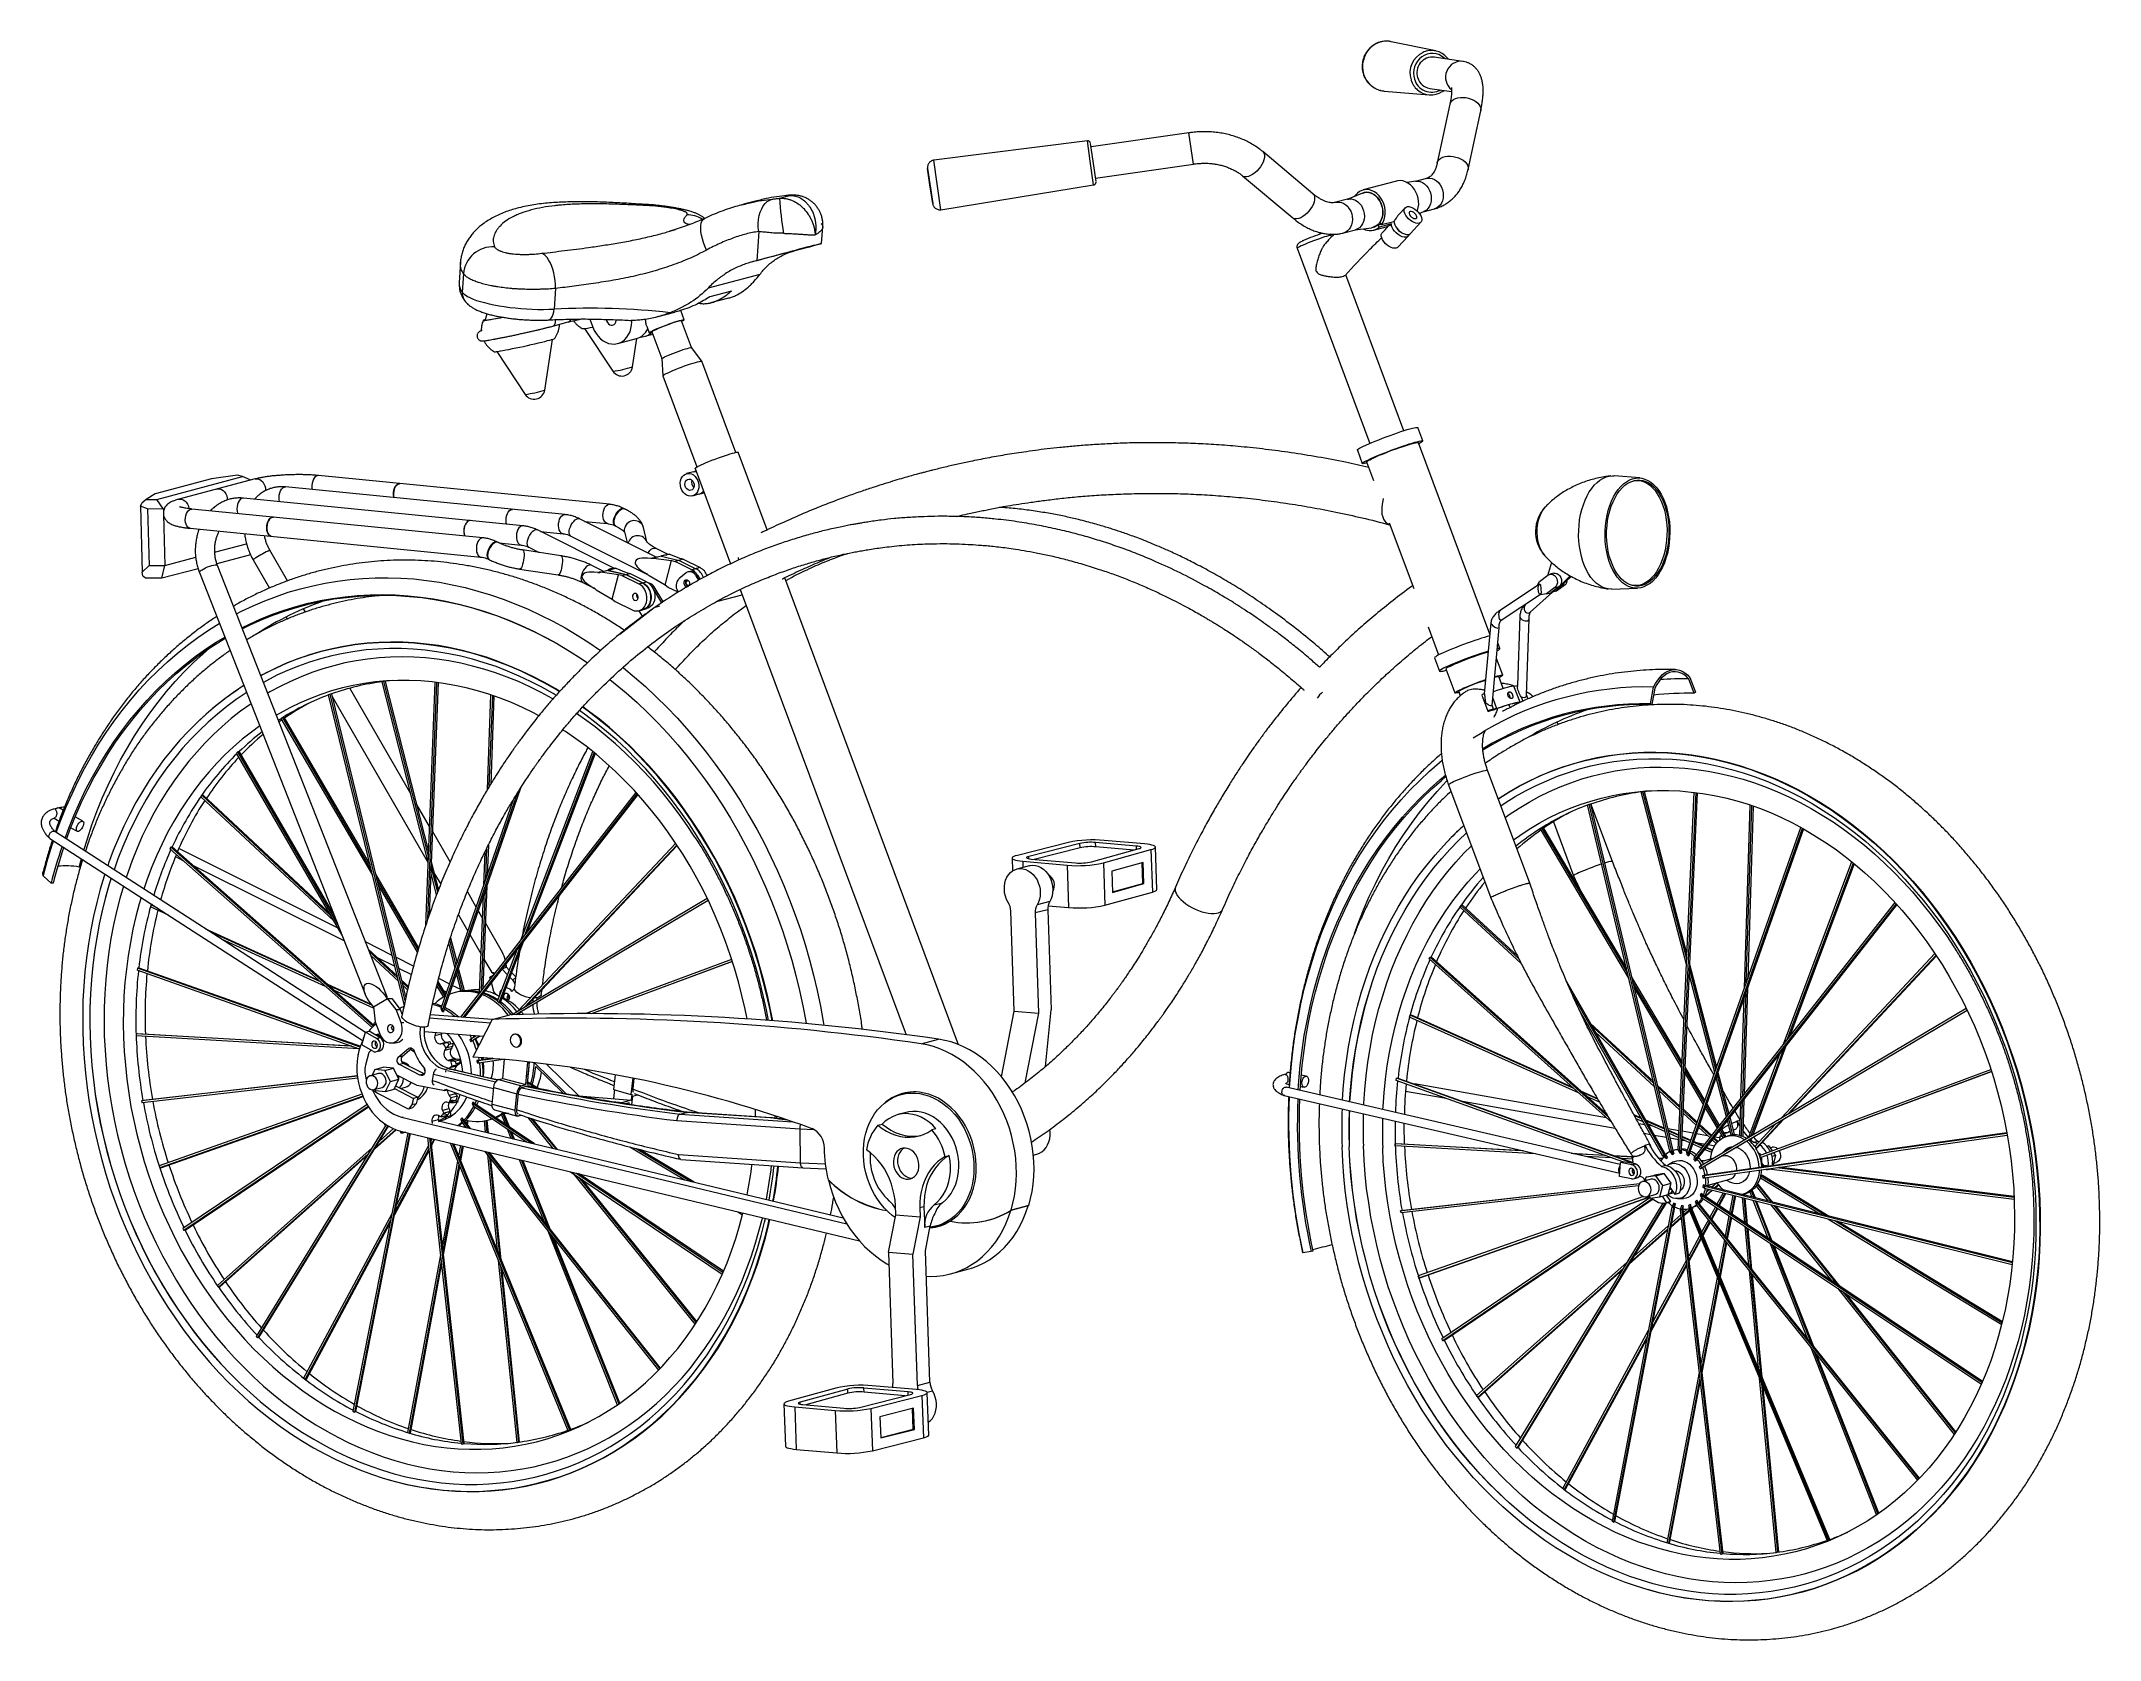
# Model space of a CAD drawing. Header units: millimetres. Extents: x -649 to 787, y -344 to 771.
import ezdxf

# ---------------------------------------------------------------- set-up
doc = ezdxf.new("R2010")
doc.units = ezdxf.units.MM

msp = doc.modelspace()

# ---------------------------------------------------------------- linework, layer by layer
at = {"color": 7, "linetype": 'Continuous', "lineweight": 15}
for p, q in [((292.6, 770.5), (292.1, 770.7)), ((323.6, 764.1), (292.6, 770.5)), ((342.6, 756.8), (322.6, 759.7)), ((287.6, 736.1), (319.1, 733.4)), ((319.4, 737.9), (334.7, 735.7)), ((328.2, 735.7), (329.2, 736.5)), ((333.5, 727), (324.7, 686)), ((346.2, 681.4), (355, 722.4)), ((151.3, 707), (83.1, 697.1)), ((80.5, 701.3), (-26.6, 687.8)), ((84.5, 687.3), (82.7, 699.6)), ((237.9, 664.5), (202.9, 693.9)), ((-29.3, 670.8), (-31, 682.1)), ((-31, 682.1), (-27.4, 657.6)), ((86.6, 672.9), (84.5, 687.3)), ((86.2, 675.4), (154.5, 685.2)), ((188.7, 677), (223.8, 647.6)), ((317.1, 675.2), (309.2, 673.1)), ((-134.2, 661.3), (-127.1, 663.2)), ((-129.7, 663.2), (-130.7, 663)), ((-129.6, 663.1), (-130.4, 663.1)), ((-120, 663), (-121.7, 663.3)), ((-27.4, 657.6), (-29.3, 670.8)), ((-21.7, 653.3), (84.9, 670.6)), ((272.4, 664.9), (261.7, 660.5)), ((296.2, 673.3), (272.9, 667.1)), ((309.6, 673.2), (303.5, 672.3)), ((-186.4, 647.3), (-186.3, 647.4)), ((-160.6, 656.7), (-159.5, 657)), ((-150.2, 659.5), (-159.5, 657.1)), ((262.1, 660.7), (253.8, 658.5)), ((302.2, 654.7), (298.1, 650.3)), ((312.1, 650.8), (315.2, 652)), ((314.8, 651.8), (322.7, 653.9)), ((-148.8, 638.1), (-150.1, 617.7)), ((-104.9, 629.8), (-104.1, 641.3)), ((245.1, 636.8), (244.7, 636.7)), ((250.9, 634.6), (250.6, 635.2)), ((259.4, 637.2), (267.7, 639.4)), ((267.3, 639.3), (278.8, 640.8)), ((280.3, 639.1), (289.1, 641.4)), ((282.9, 642.6), (284.1, 641.1)), ((292.7, 643.4), (284.1, 641.1)), ((285.8, 643), (284.6, 644.5)), ((285.8, 643), (294.4, 645.2)), ((297.2, 627.2), (304.4, 634.9)), ((306.1, 636.8), (313.2, 644.6)), ((-123.3, 624.8), (-155.1, 616.4)), ((226.9, 626.4), (277.6, 490.3)), ((-356.9, 616.7), (-357.9, 602.6)), ((-354.8, 608.7), (-355.7, 595.8)), ((-148, 608.2), (-184.1, 598.7)), ((301.3, 499.1), (260.8, 608)), ((-290.6, 598.4), (-291.6, 584)), ((-167.8, 596.6), (-183, 592.6)), ((-182.1, 588.5), (-169.6, 591.8)), ((-338.4, 580.8), (-339.6, 576.4)), ((-292.5, 572.1), (-281.7, 575)), ((-266.6, 577), (-264.5, 571.3)), ((-248.2, 576.1), (-248.2, 576.6)), ((-219.8, 578.5), (-207.4, 581.8)), ((-200.8, 576.5), (-203.2, 583)), ((-195.7, 557.1), (-202.7, 575.8)), ((-298.1, 527.5), (-292.7, 562.9)), ((-270.4, 570.5), (-250.6, 540.7)), ((-247.2, 560), (-234.1, 563.4)), ((-236.9, 543.7), (-233.9, 563.5)), ((-228.2, 565), (-222.7, 566.5)), ((-226.9, 572), (-225.2, 567.4)), ((-224.7, 567.3), (-223.2, 568)), ((-223.3, 568.2), (-216.3, 549.5)), ((-331.6, 554.3), (-311.8, 524.5)), ((-216.3, 549.5), (-215.6, 537.5)), ((-188.4, 547.6), (-195.7, 557.1)), ((-164.8, 484), (-188.4, 547.6)), ((-215.6, 537.5), (-191.9, 473.9)), ((314.5, 492), (311, 501.3)), ((361.3, 357.1), (311.5, 490.8)), ((-143, 429.9), (-163.2, 484.1)), ((268.9, 485.6), (272.3, 476.3)), ((275.4, 477.4), (280.2, 464.4)), ((-530.6, 465.5), (-569.9, 455.1)), ((-568.8, 451.2), (-509, 467.1)), ((-500.2, 465.5), (-553.5, 451.4)), ((-512.4, 468.1), (-530.6, 465.5)), ((-509, 467.1), (-512.4, 468.1)), ((-503.1, 464.7), (-509, 467.1)), ((-283.9, 440.6), (-478.9, 459.9)), ((-252.9, 447.8), (-455.9, 467.9)), ((-194.4, 470.4), (-199.1, 469.2)), ((-193.2, 472.9), (-168.4, 406.3)), ((-192.4, 471), (-192.7, 470.9)), ((466, 466.2), (448.2, 467.6)), ((-580.1, 446.4), (-579.2, 448.6)), ((-575.2, 444.6), (-580.1, 446.4)), ((-580.1, 446.4), (-578.9, 400.4)), ((-576.1, 451.2), (-579.2, 448.6)), ((-569.9, 455.1), (-576.1, 451.2)), ((-576.1, 451.2), (-568.8, 451.2)), ((-564.2, 444.5), (-568.8, 451.2)), ((-313.3, 432.8), (-508.3, 452.1)), ((-500.6, 451.4), (-500.5, 451.4)), ((-195, 453.7), (-190.3, 455)), ((-188.6, 455.4), (-186.8, 455.9)), ((-564.2, 444.5), (-575.2, 444.6)), ((-575.2, 444.6), (-574.2, 405.2)), ((-563.5, 444.7), (-564.2, 444.5)), ((-564.2, 444.5), (-564.1, 442.5)), ((-564, 440.5), (-563.1, 405.2)), ((-545.6, 431.1), (-342.6, 411)), ((-341.2, 424.4), (-544.3, 444.5)), ((-531.4, 443.2), (-531.4, 443.3)), ((-220.4, 411), (-273.8, 437.7)), ((-270.3, 435.9), (-254.2, 434.4)), ((-226.8, 421.6), (-229.2, 431.7)), ((291, 433.7), (291.7, 433.5)), ((291.2, 434.9), (308.3, 389)), ((-528.4, 414.4), (-506.2, 420.2)), ((-330.1, 420.9), (-314.6, 419.4)), ((-309.2, 417.8), (-302, 414.2)), ((-249.8, 403.3), (-303.2, 429.9)), ((-301, 428.8), (-285.2, 427.2)), ((-279.8, 425.6), (-226.8, 399.1)), ((-242.4, 428.6), (-240.6, 421.1)), ((-212.5, 413.1), (-220.7, 417.2)), ((-578.9, 400.4), (-574.2, 405.2)), ((-574.2, 405.2), (-563.1, 405.2)), ((-565.2, 396.2), (-563.1, 405.2)), ((-539.9, 402.9), (-565.2, 396.2)), ((-563.1, 405.2), (-541.6, 410.9)), ((-503.4, 412.5), (-526.9, 406.3)), ((-408.1, 104.2), (-526.4, 405.1)), ((-501.6, 409.1), (-490.2, 389.4)), ((-477.5, 394.4), (-489.9, 415.8)), ((-315.6, 402.6), (-288.8, 398.5)), ((-286.8, 411.9), (-313.5, 416)), ((-257.4, 401.2), (-265.6, 405.3)), ((-259.2, 400.4), (-248.6, 403.2)), ((-248.6, 403.2), (-249.3, 403.1)), ((-248.6, 403.2), (-241.2, 400.2)), ((-211.2, 413), (-222.2, 410.2)), ((-222.2, 410.2), (-209.7, 408.5)), ((-214, 391.5), (-209.7, 408.5)), ((-203.8, 410.1), (-211.2, 413)), ((-209.7, 408.5), (-207.2, 408)), ((-201.4, 409.5), (-207.2, 408)), ((-195.5, 402.1), (-207.2, 408)), ((-201.4, 409.5), (-203.8, 410.1)), ((-201.4, 409.5), (-189.7, 403.7)), ((-189.7, 403.7), (-195.5, 402.1)), ((404.4, 407.2), (401.5, 398)), ((-578.5, 398), (-578.9, 400.4)), ((-578.5, 398), (-576.2, 396.2)), ((-565.2, 396.2), (-576.2, 396.2)), ((-539, 400.2), (-423.3, 106.1)), ((-271.6, 393.2), (-263.5, 389.2)), ((-262.3, 388.1), (-251.1, 381.7)), ((-246.7, 398.7), (-259.2, 400.4)), ((-251.1, 381.7), (-246.7, 398.7)), ((-244.2, 398.2), (-246.7, 398.7)), ((-244.2, 398.2), (-238.7, 399.6)), ((-244.2, 398.2), (-232.5, 392.3)), ((-241.2, 400.2), (-238.7, 399.6)), ((-227, 393.8), (-238.7, 399.6)), ((-232.5, 392.3), (-227, 393.8)), ((-214, 391.5), (-225.3, 397.9)), ((-221.8, 390.2), (-223, 389.9)), ((-216.4, 379.1), (-223, 389.9)), ((-215.7, 380.2), (-221.8, 390.2)), ((-211.9, 389.8), (-214, 391.5)), ((-205.1, 386.4), (-211.9, 389.8)), ((-196.8, 400.9), (-198, 400.6)), ((-191.5, 398.3), (-192.6, 398)), ((-192.6, 398), (-190.8, 394.8)), ((-191.5, 398.3), (-189.7, 395.4)), ((-161.7, 388.3), (-46, 77.8)), ((-9.3, 70.8), (-130.6, 396.6)), ((396, 392), (368.6, 373.7)), ((394.4, 390.9), (396.1, 394)), ((396.1, 394), (401.9, 398.4)), ((396.8, 391.7), (397.2, 386)), ((406.8, 389.8), (400.9, 385.3)), ((406, 399.7), (403.1, 399)), ((409.7, 390.5), (403.8, 386.1)), ((408.3, 388.9), (405, 386.4)), ((406.8, 389.8), (409.7, 390.5)), ((407.3, 388.6), (408.4, 388.9)), ((413.8, 391.6), (407.9, 387.2)), ((409, 389.6), (417.4, 397.9)), ((409, 389.6), (410.2, 389.9)), ((410.2, 389.9), (418, 397.5)), ((446.4, 388.7), (464.2, 389.3)), ((-465, 372.7), (-466.3, 375)), ((-251.1, 381.7), (-248.9, 380)), ((-248.9, 380), (-237.2, 374.2)), ((-245.6, 357.3), (-221.8, 375.9)), ((-232.3, 373.6), (-226.8, 375.1)), ((-229.8, 369.7), (-232.2, 373.6)), ((-221.8, 375.9), (-217.9, 377)), ((-221.8, 375.9), (-221.6, 375.5)), ((-214.1, 380.6), (-215.7, 380.2)), ((-205.4, 387.5), (-204.8, 386.6)), ((-178.2, 379.9), (-160.3, 384.7)), ((369.3, 366.9), (396.7, 385.2)), ((387.1, 378.8), (386.5, 378.2)), ((389.5, 372.5), (405.1, 386.4)), ((396.7, 384.6), (396.4, 385)), ((400.9, 385.3), (396.7, 384.6)), ((400.9, 385.3), (403.8, 386.1)), ((405, 386.4), (404, 386.2)), ((407.9, 387.2), (405, 386.4)), ((-478.5, 369.2), (-477.7, 367.7)), ((-200.4, 366.3), (-201.4, 366)), ((318.2, 362.4), (325.5, 342.7)), ((362, 365.2), (357.5, 315.5)), ((363, 307.5), (367.9, 361.6)), ((382.2, 369.8), (380.6, 321.4)), ((387, 314.6), (388.8, 367.9)), ((368.4, 347.1), (366.9, 351.2)), ((322.8, 340.7), (326.3, 331.4)), ((330.7, 333), (337, 316.2)), ((370.3, 328.6), (365.9, 340.2)), ((-391.6, 245.8), (-434.2, 319.5)), ((-411, 324.1), (-411.6, 324)), ((-379.4, 198.2), (-411.6, 324)), ((-410.4, 324.2), (-411, 324.1)), ((-379.2, 202.4), (-410.4, 324.2)), ((-409.5, 324.3), (-379.1, 205.6)), ((-381.1, 154), (-374.6, 323.7)), ((-379.7, 158.3), (-373.3, 323.6)), ((-372.5, 323.4), (-378.7, 161.2)), ((339.6, 317.2), (340.7, 314.2)), ((370.5, 320.1), (367.7, 327.6)), ((370.7, 319.4), (370.5, 320)), ((378.2, 320.9), (380.3, 321.4)), ((382.4, 309.7), (378.2, 320.9)), ((380.6, 321.2), (380.4, 321.2)), ((473.5, 308.5), (475.6, 320.3)), ((476.4, 319.6), (474.3, 308.1)), ((504, 316), (500.2, 325.9)), ((500.9, 327), (504.8, 316.8)), ((504.8, 316.8), (504, 316)), ((-447.8, 315.4), (-448.9, 315)), ((-395.9, 97.9), (-448.9, 315)), ((-446.9, 315.5), (-447.8, 315.4)), ((-395.5, 101.3), (-447.8, 315.4)), ((-446.9, 315.5), (-395, 103.3)), ((-446.5, 313.8), (-379.4, 197.8)), ((-338.1, 248.8), (-335.6, 314.8)), ((-336.8, 251), (-334.3, 314.4)), ((-333.5, 314.1), (-335.8, 252.6)), ((355.7, 314.7), (359.9, 303.5)), ((361.1, 303.7), (364.8, 304.7)), ((364, 304.8), (363, 307.7)), ((363.4, 312.6), (366.1, 305.4)), ((366.1, 305.4), (364, 304.8)), ((382, 309.2), (380, 308.7)), ((382.4, 309.7), (383.4, 309.9)), ((383.2, 313.5), (384.4, 310.4)), ((388.1, 312.1), (387, 315)), ((474.3, 308.1), (473.5, 308.5)), ((-545.4, 290.9), (-545.5, 290.7)), ((-481.4, 298.7), (-483.9, 297.1)), ((-481.4, 297.5), (-483.5, 296)), ((-481.4, 298.7), (-481.9, 298.4)), ((-418.1, 189), (-481.9, 298.4)), ((-480.9, 299), (-481.4, 298.7)), ((-480.1, 299.4), (-480.9, 299)), ((-419.2, 193.1), (-480.9, 299)), ((-480.1, 299.4), (-419.9, 196.1)), ((-512.3, 275.1), (-513.2, 274.3)), ((-439.5, 147.2), (-513.2, 274.3)), ((-511.4, 275.2), (-512.3, 275.1)), ((-442.5, 154.7), (-512.3, 275.1)), ((-511.4, 275.2), (-444.6, 160.1)), ((-314.7, 143.8), (-264.6, 275.3)), ((-312, 147.3), (-263.6, 274.4)), ((-263, 274), (-310.5, 149.3)), ((389.2, 183.4), (359.8, 262.4)), ((-537.7, 244.3), (-538.1, 243.8)), ((-537.3, 244.9), (-537.7, 244.3)), ((-536.6, 245.2), (-537.3, 244.9)), ((-447.5, 161), (-537.3, 244.9)), ((-536.6, 245.2), (-448.9, 163.3)), ((-369.1, 95.6), (-316.8, 247)), ((-315, 249.8), (-368.3, 95.7)), ((-356.7, 90), (-234.4, 246.8)), ((-355.1, 89.8), (-233.5, 245.8)), ((-233.1, 245.4), (-354.4, 89.8)), ((332.6, 252.2), (362, 173.3)), ((467, 247.2), (467.6, 247.3)), ((498.6, 126.7), (467, 247.2)), ((467.6, 247.3), (468.2, 247.4)), ((498.8, 130.7), (468.2, 247.4)), ((469.1, 247.5), (498.9, 133.8)), ((492.8, -2.5), (504, 246.9)), ((494, -2.6), (505.2, 246.7)), ((506, 246.6), (494.9, -2.6)), ((-634, 234.4), (-637, 236.1)), ((-445.3, 157.2), (-538.1, 243.8)), ((-378.4, 223.1), (-387.7, 239.1)), ((-370.3, 96.2), (-319.9, 241.9)), ((429.6, 238.2), (430.7, 238.6)), ((487, -3.5), (429.6, 238.2)), ((430.7, 238.6), (431.6, 238.7)), ((488.1, -3.1), (430.7, 238.6)), ((431.6, 238.7), (489.1, -3.1)), ((446.9, 198.7), (431.9, 238.8)), ((539, 110.3), (543, 238)), ((540.3, 114.1), (544.2, 237.6)), ((545.1, 237.3), (541.3, 116.8)), ((-640.5, 228.9), (-636.9, 226.8)), ((-628.8, 222.2), (-624.3, 219.7)), ((-620.4, 226.7), (-625.7, 229.7)), ((-364.1, 198.3), (-376.5, 219.7)), ((396.6, 221.5), (397.1, 221.9)), ((458.3, 117.2), (396.6, 221.5)), ((397.1, 221.9), (397.6, 222.2)), ((397.6, 222.2), (398.4, 222.6)), ((457.4, 121.1), (397.6, 222.2)), ((398.4, 222.6), (456.7, 124)), ((405.7, 226.2), (419.7, 188.5)), ((498.8, -4), (578.4, 222.4)), ((499.9, -4.6), (579.6, 221.8)), ((580.2, 221.4), (500.7, -4.6)), ((-559, 208.7), (-559.6, 207.5)), ((-418.6, 82.8), (-559.6, 207.5)), ((-558, 208.8), (-559, 208.7)), ((-417.7, 83.7), (-559, 208.7)), ((-558, 208.8), (-417.1, 84.2)), ((-555.8, 202.1), (-550.5, 199.4)), ((-442.3, 152.1), (-553.4, 207.6)), ((-340.6, 182), (-339.7, 205.4)), ((-339.2, 186), (-338.4, 208.2)), ((-337.4, 210.1), (-338.3, 188.8)), ((-316.7, 94.5), (-206.7, 211.3)), ((-312.2, 97.1), (-205.9, 210.1)), ((-205.6, 209.7), (-310.7, 98)), ((67.3, 211.9), (31.7, 202.9)), ((75.3, 211.1), (39.6, 202.1)), ((75.4, 208.2), (43.5, 200.1)), ((75.4, 208.2), (75.3, 211.1)), ((83.5, 198.4), (116.6, 207.6)), ((114.7, 209.3), (86.3, 211.8)), ((86.4, 208.8), (86.3, 211.8)), ((112.9, 206.5), (86.4, 208.8)), ((91.8, 197.7), (124.9, 206.9)), ((120.5, 210.9), (92.2, 213.3)), ((124.9, 206.9), (125.9, 177.3)), ((129, 179.1), (128, 208.7)), ((333.2, 214.1), (333, 213.9)), ((-642.5, 183.5), (-648.1, 188.6)), ((-622.9, 194.7), (-621.4, 200.5)), ((-622.2, 194.5), (-622.9, 194.7)), ((-543.4, 195.9), (-437.9, 143.2)), ((-416.2, 189.8), (-386.1, 138.2)), ((-386.4, 137), (-415.4, 186.8)), ((-373.6, 175.4), (-377.6, 191.1)), ((-372.8, 177.2), (-377.4, 195.2)), ((-377.3, 198.4), (-372.3, 178.7)), ((-375.4, 190.8), (-370.7, 182.7)), ((28, 200.9), (28.3, 192.1)), ((39.9, 195.6), (31.2, 193.3)), ((35.5, 198.8), (66.4, 196.1)), ((41.3, 200.3), (72.2, 197.7)), ((66.4, 196.1), (67.4, 166.5)), ((91.8, 197.7), (92.8, 168.1)), ((119.5, 198), (97.6, 191.9)), ((566.3, 71.1), (613.9, 198.5)), ((568.9, 74.5), (615, 197.6)), ((615.6, 197.1), (570.4, 76.4)), ((-641.2, 183.5), (-642.5, 183.5)), ((-386.9, 135.4), (-414.4, 182.6)), ((-345.9, 166.8), (-352.1, 177.6)), ((-343.5, 107.3), (-340.9, 174.9)), ((-342.2, 108.6), (-339.5, 178.9)), ((-338.5, 181.7), (-341.3, 109.8)), ((-321.4, 91.7), (-184.7, 173)), ((92.8, 168.1), (125.9, 177.3)), ((98.1, 177.1), (120, 183.2)), ((98.1, 177.4), (119.2, 183.2)), ((-573, 167.6), (-573.2, 166.9)), ((-560.6, 161.2), (-573.2, 166.9)), ((-572.7, 169), (-573, 167.6)), ((-572.9, 168.3), (-573, 167.6)), ((-572.1, 168.6), (-572.9, 168.3)), ((-568.5, 166.3), (-572.9, 168.3)), ((-572.1, 168.6), (-571.8, 168.4)), ((-358.3, 161.3), (-351.7, 149.9)), ((-341.5, 159.2), (-344.5, 164.4)), ((-318.3, 91.8), (-184.1, 171.6)), ((-184, 171.4), (-317.8, 91.8)), ((29.5, 94.3), (27.1, 164.1)), ((52.9, 165), (44.2, 162.7)), ((44.2, 162.7), (46.5, 92.8)), ((54.3, 170.7), (45.5, 168.4)), ((52.9, 165), (55.3, 95.2)), ((53.1, 167.8), (67.4, 166.5)), ((340.5, 167), (340.8, 167.5)), ((383.2, 127.5), (340.5, 167)), ((340.8, 167.5), (341.2, 168)), ((341.2, 168), (342, 168.4)), ((381.5, 130.8), (341.2, 168)), ((342, 168.4), (380.6, 132.7)), ((504.2, -7.9), (644.1, 170)), ((505.1, -8.9), (645, 169)), ((645.4, 168.6), (505.9, -8.8)), ((-534.8, 151.6), (-456.1, 115.9)), ((-454.6, 114.6), (-531.5, 149.5)), ((-451.1, 111.5), (-523.6, 144.4)), ((-359.8, 126.4), (-364.3, 143.8)), ((-363.8, 145.4), (-359.3, 127.9)), ((-350.3, 147.6), (-342.4, 133.9)), ((-327.6, 135.2), (-339.5, 155.8)), ((-404.5, 133.1), (-423.1, 142.5)), ((-421.2, 137.5), (-400.9, 118.6)), ((-400.6, 117.2), (-420.5, 135.8)), ((-400, 114.9), (-419.4, 133)), ((-415, 131.7), (-402.6, 125.5)), ((-389.6, 125.7), (-402, 131.9)), ((-360.5, 124.3), (-365, 141.7)), ((-340.5, 130.5), (-335, 121.1)), ((-331, 101.1), (-317.1, 137.6)), ((-329.9, 100.3), (-314.4, 141.1)), ((-312.8, 143.1), (-329, 100.7)), ((-269.6, 92.5), (-167.6, 130.4)), ((318.9, 130.7), (319.5, 131.9)), ((446.4, 16.5), (318.9, 130.7)), ((319.5, 131.9), (320.5, 132)), ((444.1, 20.3), (319.5, 131.9)), ((320.5, 132), (442.7, 22.5)), ((564.9, 19.9), (671.9, 134.5)), ((569.2, 22.4), (672.7, 133.2)), ((673, 132.8), (570.7, 23.3)), ((-582.3, 124.2), (-582.5, 122.7)), ((-427.3, 67.8), (-582.5, 122.7)), ((-581.3, 124.4), (-582.3, 124.2)), ((-426.9, 69.2), (-582.3, 124.2)), ((-581.3, 124.4), (-426.7, 69.7)), ((-400.2, 124.3), (-391.1, 119.8)), ((-398.1, 115.9), (-393.2, 111.4)), ((-372.6, 115), (-367, 105.5)), ((-364.4, 113.1), (-372.1, 117)), ((-356.4, 108.2), (-359.6, 120.7)), ((-355.2, 108.3), (-358.9, 122.8)), ((-358.4, 124.3), (-354.4, 108.7)), ((-336, 116.5), (-336.4, 118)), ((-333.6, 120.3), (-333.8, 121)), ((-327.7, 123.5), (-324, 119.6)), ((-325.2, 127.3), (-325, 125.7)), ((-322.8, 122.8), (-324.8, 124.9)), ((-322.4, 118), (-320.6, 116.1)), ((-318.3, 118.2), (-321.2, 121.2)), ((-265.3, 92.5), (-167.1, 129)), ((-167.1, 128.9), (-265.1, 92.5)), ((460.3, 117.9), (495.5, 58.4)), ((495.5, 56.8), (461, 115)), ((518.3, 51.5), (500.4, 119.9)), ((519, 53.5), (500.6, 123.9)), ((500.7, 127), (519.6, 55.1)), ((-449.7, 113.1), (-419.2, 99.2)), ((-418.3, 98.2), (-448.3, 111.8)), ((-417.5, 96.3), (-444.7, 108.6)), ((-417.6, 97.2), (-407.8, 103)), ((-401.8, 95.3), (-407.8, 103)), ((-404.8, 103), (-398.9, 95.4)), ((-393.5, 110.5), (-397.8, 114.6)), ((-393.8, 109.1), (-397.2, 112.3)), ((-373.6, 111), (-372.3, 110.3)), ((-368.6, 104), (-373.3, 112.1)), ((-367.5, 104.6), (-372.9, 113.8)), ((-368.8, 108.6), (-366.4, 107.4)), ((-364.5, 106.5), (-364, 106.2)), ((-356.7, 109.3), (-362.6, 112.2)), ((-359.6, 107.5), (-361.3, 107.1)), ((-346, 107.9), (-343.5, 107.5)), ((-333.5, 108), (-335.3, 114.2)), ((-332.3, 105.9), (-333.5, 108)), ((-330.8, 105.1), (-329.6, 104.7)), ((-324.4, 110.8), (-325.2, 110.6)), ((-306.4, 102.6), (-306.5, 100.5)), ((-300.5, 105.9), (-300, 109.4)), ((414.9, 114.8), (483.9, -6)), ((483, -6), (418.1, 107.5)), ((495.4, 54.6), (462, 111)), ((536.5, 33.3), (538.8, 103.5)), ((537.8, 34.9), (540.1, 107.3)), ((541.1, 110), (538.7, 36.1)), ((-417.6, 97.2), (-416.5, 86.7)), ((-416.5, 86.7), (-412.9, 77.7)), ((-401.8, 95.3), (-398.9, 95.4)), ((-398.3, 86.3), (-401.8, 95.3)), ((-398.9, 95.4), (-397.5, 91.8)), ((-397.5, 92.3), (-397.7, 92.2)), ((-336, 85.9), (-378.4, 89.3)), ((-334.8, 88.3), (-377.9, 91.6)), ((-369.6, 95.9), (-369.9, 94.4)), ((-368.3, 95.7), (-368.8, 93.8)), ((-334.7, 88.4), (-348.3, 62.2)), ((-334.7, 88.4), (-322.4, 91.7)), ((-317.2, 91.8), (-316.5, 92.6)), ((-315, 93.5), (-316.5, 91.9)), ((-314.5, 93.8), (-313, 92)), ((20.5, 48.5), (29.5, 94.3)), ((29.5, 94.3), (46.5, 92.8)), ((46.5, 92.8), (37, 44.1)), ((51.4, 55.6), (55.3, 95.2)), ((305.3, 90.1), (305.5, 90.8)), ((423.3, 37.2), (305.3, 90.1)), ((305.5, 90.8), (305.7, 91.4)), ((305.7, 91.4), (306.4, 91.7)), ((419.9, 40.2), (305.7, 91.4)), ((306.4, 91.7), (418.5, 41.5)), ((482.1, -6.9), (423.5, 95.7)), ((425.6, 91.1), (426.5, 90.3)), ((427.8, 88.1), (426.5, 89.2)), ((508.4, -13.6), (693.8, 96.2)), ((509, -15), (694.4, 94.8)), ((694.5, 94.6), (509.7, -14.8)), ((-582.5, 78.7), (-583.2, 78.5)), ((-583.2, 78.5), (-583.2, 77.7)), ((-432.8, 69.8), (-583.2, 78.5)), ((-583.2, 77.7), (-583.1, 77)), ((-427.9, 68), (-583.1, 77)), ((-582.5, 78.7), (-433.8, 70.1)), ((-425.8, 70.7), (-423.1, 79.6)), ((-423.1, 79.6), (-420.7, 80.2)), ((-415.4, 75.2), (-423.1, 79.6)), ((-413.1, 75.9), (-420.7, 80.2)), ((-417.1, 84.2), (-417.1, 85.9)), ((-413.8, 78.2), (-416.2, 77.6)), ((-415.4, 75.2), (-413.1, 75.9)), ((-413.8, 78.2), (-413.2, 78.3)), ((-405.4, 72), (-402.5, 72.1)), ((-340.9, 76.5), (-382.3, 79.8)), ((-349.6, 74.6), (-350.4, 74.1)), ((-349.7, 74.9), (-346.2, 76.9)), ((-348.3, 73.7), (-349.7, 72.8)), ((-349, 73.5), (-343.7, 76.7)), ((-343.3, 76.7), (-348.3, 73.7)), ((-348, 77.1), (-347.5, 76.2)), ((-347.5, 77), (-347.1, 76.4)), ((-319, 78.1), (-319.6, 78)), ((-35.5, 71.4), (-23.3, 74.6)), ((429.9, 84.4), (428, 86.1)), ((431.6, 85.6), (475.5, 45.1)), ((475.8, 43.8), (432.9, 83.4)), ((476.3, 41.5), (435, 79.6)), ((-426.9, 69.7), (-426.7, 69.7)), ((-418.1, 66.4), (-425.8, 70.7)), ((-423, 56.7), (-420.6, 65.7)), ((-415.5, 66), (-413.2, 66.6)), ((-400.3, 62.1), (-393.1, 68.2)), ((-397.4, 62.9), (-390.8, 68.4)), ((-382.3, 50.4), (-396.6, 57.7)), ((-363.5, 68), (-368, 66.8)), ((-362.5, 69.5), (-367, 68.3)), ((-357.4, 60.1), (-360.4, 59.3)), ((-343.8, 59.9), (-345.4, 59.7)), ((-344.3, 58.3), (-345.2, 58.2)), ((-344.5, 59.7), (-333.8, 61.2)), ((-344.3, 58.2), (-327, 60.6)), ((-334.3, 61.3), (-343.8, 59.9)), ((-342.4, 61.9), (-342, 60.2)), ((-327.4, 47.3), (-326.2, 60.6)), ((-317.3, 69.3), (-316.7, 69.4)), ((-311.3, 43), (-309.8, 58.9)), ((-309, 58.9), (-310.4, 43.2)), ((-305.4, 58.5), (-283.1, 36.5)), ((542, 6.3), (564, 65.1)), ((543.8, 7.4), (566.7, 68.5)), ((568.2, 70.4), (544.8, 8)), ((-428.8, 49), (-579.4, 31.7)), ((-428.6, 47.5), (-579.1, 30.2)), ((-578.4, 32), (-428.8, 49.2)), ((-414.1, 50.7), (-419.9, 49.1)), ((-416.6, 53.5), (-418.4, 49.5)), ((-416.6, 53.5), (-410.8, 55.1)), ((-409.6, 52.9), (-416.6, 53.5)), ((-409.6, 52.9), (-403.7, 54.5)), ((-405.8, 45.2), (-409.6, 52.9)), ((-409.1, 38.2), (-405.8, 45.2)), ((-405.8, 45.2), (-400, 46.8)), ((-387.2, 42.4), (-401.4, 49.6)), ((-385.3, 49.6), (-399.5, 56.9)), ((-382.3, 50.4), (-385.3, 49.6)), ((-382.2, 50.3), (-382.3, 50.4)), ((-367.2, 53.4), (-367.3, 51.7)), ((-364.3, 54.2), (-367.2, 53.4)), ((-364.2, 54.7), (-364.6, 54.2)), ((-364.3, 54.2), (-364.3, 53.2)), ((-359.6, 55.9), (-364.2, 54.7)), ((-330.4, 46.6), (-327.4, 47.3)), ((-330.4, 46.6), (-314.2, 42.2)), ((-327.4, 47.3), (-311.3, 43)), ((-308.7, 43.4), (-310.4, 43.9)), ((-310.4, 43.2), (-309.5, 43.4)), ((-302.5, 40.2), (-310.3, 44.9)), ((-310.3, 44.2), (-309.5, 43.7)), ((-285.3, 36.9), (-304.3, 55.6)), ((-297, 57.4), (-274.4, 35.2)), ((-248.9, 49.9), (-250.1, 39.6)), ((-236.7, 47.6), (-238, 36)), ((-235.9, 47.4), (-236.7, 40.1)), ((219.4, 43.6), (221.4, 43.1)), ((222, 51.2), (221, 51.4)), ((233.3, 48.9), (229.7, 49.6)), ((296, 45.9), (296.2, 47.4)), ((454.2, -10.9), (296, 45.9)), ((296.2, 47.4), (297.2, 47.5)), ((461.2, -11.9), (296.2, 47.4)), ((297.2, 47.5), (461.3, -11.4)), ((442.8, 19.7), (308.8, 43.4)), ((510.4, 29.1), (497.3, 51.3)), ((510.9, 30.6), (497.4, 53.5)), ((497.5, 55.1), (511.3, 31.7)), ((526.5, 20.5), (519.2, 48)), ((527.4, 21.6), (519.9, 50)), ((520.5, 51.5), (528.1, 22.5)), ((549.6, -6.5), (710.9, 53.6)), ((550.1, -7.9), (711.4, 52.1)), ((711.4, 52), (551.1, -7.6)), ((-578.4, 32), (-579.4, 31.7)), ((-579.4, 31.7), (-579.1, 30.2)), ((-425.6, 36.2), (-567.1, -13.7)), ((-425, 34.8), (-566.6, -15.1)), ((-565.9, -15), (-424.9, 34.7)), ((-422, 29), (-550.6, -57.5)), ((-417.4, 39.5), (-411.6, 41)), ((-416.6, 39.7), (-416.1, 38.8)), ((-416.1, 38.8), (-409.1, 38.2)), ((-393.2, 25.9), (-415, 37.1)), ((-409.1, 38.2), (-403.2, 39.7)), ((-403, 40.2), (-389.6, 33.3)), ((-402.2, 42), (-386.7, 34.1)), ((-398.7, 40.3), (-395.2, 41.2)), ((-390.8, 28.8), (-393.2, 25.9)), ((-389.6, 33.3), (-390.8, 28.8)), ((-387.9, 29.6), (-390.8, 28.8)), ((-387.9, 29.6), (-390.3, 26.7)), ((-386.7, 34.1), (-389.6, 33.3)), ((-386.7, 34.1), (-387.9, 29.6)), ((-367.7, 38.7), (-387.2, 42.4)), ((-367.7, 39.9), (-367.7, 38.7)), ((-365.9, 39.2), (-367.7, 38.7)), ((-360.3, 36.6), (-364.8, 35.4)), ((-360.1, 31.6), (-364.7, 30.4)), ((-363, 31.8), (-364.3, 31.5)), ((-360.8, 37.3), (-360.3, 36.6)), ((-347.8, 28.7), (-348.8, 29.6)), ((-346.8, 29.6), (-348.3, 30.8)), ((-347.5, 29.3), (-307.2, 2.1)), ((-305.3, 1.6), (-346.8, 29.6)), ((-334.8, 29.4), (-333.7, 41)), ((-334.8, 29.4), (-318.7, 25.1)), ((-333.7, 41), (-317.6, 36.6)), ((-318.7, 25.1), (-317.6, 36.6)), ((-314.2, 42.2), (-311.3, 43)), ((-307.6, 42.5), (-304.4, 40.6)), ((-274.4, 35.2), (-275.1, 35.1)), ((-274.4, 35.2), (-237.9, 32.1)), ((-253.3, 31.4), (-243.7, 30.5)), ((-249.5, 39.5), (-250.2, 33.2)), ((-243.7, 30.5), (-243.8, 29.9)), ((-237.9, 32.1), (-243.7, 30.5)), ((-239.2, 30.3), (-241.9, 29.6)), ((-239.3, 29.2), (-239.2, 30.3)), ((-237.4, 36.2), (-237.9, 32.1)), ((-237.4, 28.9), (-236.7, 35)), ((-236.7, 35), (-233.4, 35.9)), ((-51.5, 35.6), (-51.6, 35.4)), ((-46.4, 36.9), (-49.3, 36.1)), ((-47.1, 36.7), (-46.9, 37.2)), ((229.1, 41.6), (231.7, 41.1)), ((302.5, 38.4), (330.9, 33.4)), ((342.2, 31.4), (448.8, 12.6)), ((424.7, 38.7), (436.1, 33.6)), ((436.7, 32.7), (426.1, 37.5)), ((437.9, 30.7), (429.5, 34.4)), ((478.2, 42.6), (494.2, 27.8)), ((494.1, 26.8), (478.6, 41.2)), ((494, 25.2), (479.1, 39)), ((512.7, 29.4), (521.6, 14.3)), ((535.7, 7.4), (536.4, 30)), ((536.9, 7.1), (537.7, 31.6)), ((538.6, 32.8), (537.8, 7.5)), ((-421.2, 27.7), (-549.9, -58.8)), ((-549, -58.5), (-421.1, 27.5)), ((-409, 14.6), (-499.4, -132.7)), ((-398, 20.3), (-87.4, -54.1)), ((-390.3, 26.7), (-393.2, 25.9)), ((-372.2, 17.6), (-89.8, -50)), ((-371.5, 17.5), (-370.5, 17.8)), ((-364.9, 26.1), (-369.5, 24.9)), ((-355.6, 17.5), (-356.6, 18.9)), ((-356.2, 16.9), (-353.2, 13.1)), ((-354.6, 18.1), (-355.7, 19.8)), ((-355.3, 17.7), (-351.3, 12.6)), ((-349.9, 12.3), (-354.6, 18.1)), ((-354.3, 14.4), (-354.5, 13.4)), ((-353.6, 17.8), (-353.8, 17.1)), ((-352.3, 17.9), (-352.7, 15.8)), ((-352.1, 15), (-351.5, 17.8)), ((-348.1, 28.1), (-310.9, 3)), ((-340.4, 17.6), (-339.6, 9.8)), ((-339.2, 17.8), (-338.4, 9.5)), ((-337.4, 9.3), (-338.3, 18)), ((-337.8, 18.1), (-336.1, 18.6)), ((-333.2, 25.4), (-317, 21)), ((-328.3, 21.9), (-325.8, 15.5)), ((-327.3, 22.5), (-324, 14.3)), ((-322.7, 13.4), (-326.4, 22.6)), ((-325.6, 22.9), (-326.3, 22.5)), ((-325, 23.2), (-325.6, 22.9)), ((-323.3, 22.7), (-325.6, 22.9)), ((-314.3, 21.5), (-316.2, 21)), ((-309.9, 20.1), (-292.4, -1.5)), ((-307.7, 19.4), (-290.4, -1.9)), ((-289.1, -2.3), (-306.3, 18.9)), ((-119.9, 11.9), (-205.9, 17.8)), ((-203.8, 22.4), (-199.1, 23.6)), ((-140.7, 19.9), (-199.1, 23.6)), ((-199.1, 23.6), (-198.7, 23.6)), ((-140.2, 19.9), (-198.7, 23.7)), ((-151.1, 20.6), (-151, 25.6)), ((-137.6, 21.1), (-137.6, 19.5)), ((-136.1, 19.3), (-136.1, 20.8)), ((-133.5, 18.9), (-133.5, 19.9)), ((-133.1, 18.9), (-133.1, 19.8)), ((-65.6, 14.7), (-62.7, 15.4)), ((-46, 23.5), (-51.8, 22)), ((461.8, 22.1), (466.8, 19.8)), ((467.3, 19), (462.3, 21.2)), ((468.4, 17), (463.4, 19.2)), ((469.6, 15), (465.3, 15.7)), ((470, 18.4), (483.2, 12.5)), ((483.4, 11.8), (470.5, 17.5)), ((483.8, 10.1), (471.7, 15.5)), ((475, 14), (472.3, 14.5)), ((505.8, 16), (496.1, 25)), ((505.4, 14.7), (496.1, 23.3)), ((496.2, 26), (506.1, 16.8)), ((515.8, 6.9), (507.5, 14.5)), ((507.7, 15.3), (516.2, 7.5)), ((520.2, 12.5), (511.8, 26.8)), ((521, 13.6), (512.3, 28.3)), ((529.8, 7.7), (527.1, 18.1)), ((531, 7.8), (528, 19.3)), ((528.7, 20.2), (531.8, 8.3)), ((535.9, 18.1), (532.2, 24.6)), ((533.6, 17.4), (533.6, 17.4)), ((546.3, -0.1), (560.7, 15.4)), ((547.1, -1.3), (565, 17.9)), ((566.5, 18.8), (548.1, -1)), ((-407.6, 14.3), (-498.4, -133.8)), ((-497.5, -133.4), (-407, 13.9)), ((-393.7, 9.4), (-432, -184.9)), ((-392.5, 9.1), (-430.8, -185.5)), ((-429.9, -185.1), (-391.7, 8.9)), ((-416.8, -2), (-401.7, 11.5)), ((-402.1, 11.7), (-416.1, -0.8)), ((-403.6, 12.3), (-413.5, 3.5)), ((-379.2, 0.6), (-401.5, -40.9)), ((-398.7, 10.6), (-78.4, -66.1)), ((-395.1, 9.8), (-397.5, 9.1)), ((-379.8, 6.1), (-356.4, -207.7)), ((-378.6, 5.8), (-355.2, -207.8)), ((-354.4, -207.4), (-377.6, 5.6)), ((-376.7, 5.3), (-377.5, 3.9)), ((-375.3, 5), (-377.2, 1.5)), ((-377.1, 0.3), (-374.7, 4.9)), ((-364.1, 2.3), (-281.9, -198.4)), ((-362.7, 2), (-280.8, -197.9)), ((-280, -197.6), (-361.6, 1.7)), ((-356.8, 0.6), (-358.2, -6.7)), ((-355.6, 0.3), (-357.3, -8.8)), ((-356.7, -10.3), (-354.8, 0.1)), ((-353.2, 13.1), (-353.2, 13.1)), ((-324.4, 12.1), (-321.8, 5.6)), ((-322.7, 10.9), (-320.4, 5.2)), ((-319.3, 5), (-321.3, 10)), ((-119.6, -11.7), (-119.9, 11.9)), ((-25.1, 12.2), (-28, 11.4)), ((295.3, 1.6), (296.1, 1.9)), ((295.4, 0.9), (295.3, 1.6)), ((384.9, -3.3), (295.3, 1.6)), ((295.4, 0.2), (295.4, 0.9)), ((393.3, -5.3), (295.4, 0.2)), ((296.1, 1.9), (383.3, -3)), ((301.8, 1.6), (301.7, 3)), ((469, 9), (473.4, 8.2)), ((476.1, 7.7), (484.7, 6.2)), ((483.2, 12.6), (482.9, 12.6)), ((493.4, 10.8), (485.5, 12.2)), ((485.6, 11.4), (493.3, 8)), ((493.3, 7.4), (485.8, 10.7)), ((493.2, 5.9), (486.2, 9)), ((487, 5.8), (493.1, 4.7)), ((501, 2.4), (495.2, 4.9)), ((495.2, 4.3), (497.5, 3.9)), ((495.3, 7), (501.7, 4.2)), ((501.5, 3.7), (495.3, 6.4)), ((503.3, 9), (495.5, 10.4)), ((509.3, -1.4), (502.9, 1.5)), ((510.2, -0.2), (503.3, 2.8)), ((503.5, 3.4), (510.5, 0.2)), ((513.5, 7.2), (505.4, 8.6)), ((505.4, 2.6), (511.5, 1.5)), ((515, 5.8), (507, 13.2)), ((510.8, -20.5), (722.1, 9.2)), ((511.1, -22), (722.4, 7.7)), ((722.1, 9.3), (511.5, -20.3)), ((513.7, 1.1), (518.3, 0.3)), ((519.3, 1.8), (516.4, 4.5)), ((520.2, 2.8), (517.2, 5.5)), ((517.7, 6.1), (520.7, 3.3)), ((521.7, 5.8), (517.9, 6.4)), ((524.2, 5.9), (521.3, 10.7)), ((523.8, 6.6), (521.8, 7)), ((525.3, 6.4), (522.1, 11.8)), ((522.7, 12.5), (526.1, 6.7)), ((525.1, 8.3), (524.9, 9.1)), ((528.7, 7.4), (526.9, 7)), ((527.9, 9.7), (527.8, 9.8)), ((530.6, 7.8), (530.6, 7.8)), ((531.8, 8.3), (531.8, 7.9)), ((542.5, 3.9), (542.9, 4.8)), ((543.9, 5.4), (543.5, 4.3)), ((545.4, 2.8), (548.3, 3.6)), ((548.3, 3.6), (549.4, 3.3)), ((554.5, 0), (555.9, 0.2)), ((555.9, 0.2), (554.6, -0.1)), ((555.9, 0.2), (558.3, -3.2)), ((-567.1, -13.7), (-566.9, -14.4)), ((-418.6, -1.1), (-526.5, -97.2)), ((-421.2, -5.4), (-525.7, -98.4)), ((-524.9, -98.2), (-422, -6.6)), ((-402.8, -47.6), (-378.8, -2.9)), ((-379, -1.8), (-402.4, -45.4)), ((-358.9, -10.5), (-369.5, -68.5)), ((-358, -12.7), (-369.1, -72.8)), ((-368.8, -75.7), (-357.4, -14.1)), ((-340.1, -3.4), (-218.8, -156.3)), ((-338.2, -3.9), (-217.9, -155.4)), ((-338, -6.1), (-331.3, -72.3)), ((-217.3, -154.8), (-336.8, -4.2)), ((-336.6, -7.8), (-329.7, -76.3)), ((-336, -5.3), (-336.1, -4.4)), ((-328.5, -79.2), (-335.6, -9.1)), ((-315.9, -9.2), (-298.7, -52.2)), ((-314.5, -9.6), (-296.1, -55.5)), ((-294.2, -58), (-313.4, -9.8)), ((-238.8, -0.4), (-200.4, -23.5)), ((-234.2, -1.6), (-196, -24.6)), ((-193.9, -25.1), (-232, -2.2)), ((-204.7, -5.9), (-119.6, -11.7)), ((-203.1, -9.2), (-118, -15)), ((-18.8, -7.3), (-15.9, -6.6)), ((42.8, -6.2), (45.2, -5.6)), ((418.2, -4.9), (441, -6.2)), ((442, -6.5), (419.8, -5.3)), ((446.8, -8.2), (428.2, -7.2)), ((447.8, -6.5), (461.4, -7.3)), ((461.1, -7.6), (448.7, -6.9)), ((460.5, -13), (452.4, -11.4)), ((461.1, -9), (453.6, -8.6)), ((462.8, -12.4), (454.7, -10.8)), ((460.5, -13), (462.8, -12.4)), ((478.9, -8.3), (481.7, -8.4)), ((481.5, -8.7), (479.1, -8.6)), ((480.6, -10.1), (480.5, -10.1)), ((484.1, -13.4), (481.2, -14.2)), ((482.7, -6.3), (483, -6.8)), ((483, -6.8), (484.3, -8.7)), ((483.9, -6), (485.2, -7.9)), ((489.6, -10.9), (486, -12.9)), ((487.9, -3.2), (487.9, -3.5)), ((487.9, -3.5), (488.7, -5.7)), ((488.1, -3.8), (488.5, -3.6)), ((489.1, -3.1), (489.8, -5.3)), ((491.4, -2.5), (489.6, -2.9)), ((493.7, -2.6), (493.8, -4.8)), ((494.9, -2.6), (495, -4.9)), ((498.8, -4), (499.9, -4.6)), ((499, -6.1), (498.8, -4)), ((499, -6.1), (500.2, -6.7)), ((500.2, -6.7), (499.9, -4.6)), ((500.7, -4.6), (500.2, -6.7)), ((503.8, -9.5), (504.2, -7.9)), ((503.8, -9.5), (504.7, -10.5)), ((504.2, -7.9), (505.1, -8.9)), ((505.9, -8.8), (504.7, -10.5)), ((504.7, -10.5), (505.1, -8.9)), ((508.5, -13.9), (507.5, -14.5)), ((508.9, -9.9), (511.4, -10.1)), ((510.5, -10.3), (509.1, -10.2)), ((516.7, -8.7), (509.4, -10.6)), ((516.2, -4.4), (511.1, -2.2)), ((516.6, -3.1), (512, -1.1)), ((512.4, -0.6), (516.8, -2.6)), ((524.3, -6.7), (522.8, -7.1)), ((549.6, -6.5), (549.6, -6.5)), ((551.1, -7.6), (550.1, -8)), ((552.1, -13.4), (551.1, -13.4)), ((551.1, -13.6), (555.4, -14.2)), ((552.5, -13.4), (551.2, -11.5)), ((556.7, -14), (552.1, -13.4)), ((558.3, -0.8), (556.9, -1.2)), ((560.7, -6.6), (558.3, -7.2)), ((560.7, -6.6), (558.9, -13.7)), ((559.3, -4.6), (560.7, -6.6)), ((559.4, -11.9), (561.1, -11.4)), ((-566.9, -14.4), (-566.6, -15.1)), ((-565.9, -15), (-566.6, -15.1)), ((-280.1, -17.8), (-174.2, -89.2)), ((-278.2, -19.1), (-193.1, -124.3)), ((-276.4, -18.7), (-173.7, -88)), ((-274.6, -21.5), (-192.4, -123.2)), ((-173.4, -87.3), (-274.5, -19.1)), ((-192, -122.4), (-272.3, -23.1)), ((-118, -15), (-101.9, -15.7)), ((465.9, -26.2), (299.1, -45.1)), ((465.1, -27.7), (299.4, -46.6)), ((300.1, -44.9), (466, -26)), ((460.1, -22.8), (451.9, -21.1)), ((461.6, -22.7), (463.9, -22.1)), ((473.8, -23.1), (467.9, -24.7)), ((470.3, -21.6), (469.7, -24.2)), ((470.3, -21.6), (476.2, -20.1)), ((477.2, -20.6), (470.3, -21.6)), ((483, -19), (476.2, -20.1)), ((477.2, -20.6), (483, -19)), ((482, -27.4), (477.2, -20.6)), ((480, -35.3), (482, -27.4)), ((482, -27.4), (487.8, -25.9)), ((487.8, -25.9), (483, -19)), ((485.8, -33.8), (487.8, -25.9)), ((490.6, -33.6), (487.1, -28.6)), ((509.7, -14.8), (508.1, -15.8)), ((511.5, -20.3), (509.7, -20.6)), ((511.1, -21.9), (509.9, -22.1)), ((511.2, -28.8), (509.9, -28.4)), ((512, -27.5), (510.1, -27)), ((511.3, -27.8), (726, -81.2)), ((726, -80.7), (512, -27.5)), ((513.7, -27.1), (528.7, -23.1)), ((519.8, -25.6), (516.3, -28.6)), ((520.6, -26.8), (518, -29)), ((518.5, -29.2), (520.9, -27.1)), ((526.5, -23.7), (529, -25)), ((547.2, -27.8), (555.6, -38.4)), ((547.9, -26.8), (557.6, -38.9)), ((558.9, -39.2), (548.9, -26.7)), ((550.1, -22), (591.7, -47.3)), ((550.1, -22.1), (550.2, -22.1)), ((550.3, -21.6), (550.3, -21.6)), ((550.5, -20.7), (596.1, -48.4)), ((551.5, -20.5), (550.6, -20.2)), ((598.2, -49), (551.5, -20.5)), ((554.7, -16.6), (554.2, -15.9)), ((555, -15.8), (554.7, -16.6)), ((554.7, -16.6), (557.6, -15.9)), ((556, -15.7), (727.3, -36.9)), ((561.6, -14.9), (727.2, -35.5)), ((727.2, -35.1), (562.9, -14.7)), ((-53.2, -47.8), (-53.4, -41.6)), ((-33.5, -42.3), (-36.4, -43)), ((-36.4, -43), (-36.2, -49.2)), ((-33.5, -42.3), (-33, -56.6)), ((-26.4, -40.9), (-20.5, -39.4)), ((468.6, -35.2), (311.4, -90.5)), ((472.5, -35.5), (311.9, -92)), ((312.6, -91.8), (472.6, -35.5)), ((473, -36.1), (327.9, -134.3)), ((475, -36.6), (328.6, -135.7)), ((329.6, -135.3), (475.2, -36.8)), ((482, -39.8), (379.1, -209.5)), ((483.7, -39.6), (380.1, -210.6)), ((381.1, -210.2), (484.6, -39.4)), ((488.3, -42.3), (446.6, -261.7)), ((489.5, -42.9), (447.7, -262.3)), ((448.6, -261.9), (490.4, -42.5)), ((470.7, -35.3), (476.6, -33.8)), ((472.2, -34.9), (473.2, -36.3)), ((473.2, -36.3), (480, -35.3)), ((480, -35.3), (485.8, -33.8)), ((481.5, -34.9), (484.6, -39.4)), ((484.3, -39.5), (487.2, -38.7)), ((484.4, -34.1), (487.5, -38.6)), ((487.5, -38.6), (484.6, -39.4)), ((485.9, -33.4), (489.7, -32.4)), ((487.5, -38.6), (487.2, -38.7)), ((489.1, -42.7), (489.2, -41.9)), ((489.2, -41.9), (489.8, -39.7)), ((490.5, -41.1), (489.6, -40.5)), ((490.4, -42.5), (491, -40.3)), ((493.5, -32.8), (490.6, -33.6)), ((492.2, -36.6), (496.4, -36.6)), ((495, -41.5), (494.2, -44.3)), ((496.2, -41.6), (495, -41.5)), ((496.2, -41.6), (495.4, -44.4)), ((496.3, -44), (496.2, -41.6)), ((500.9, -43.4), (500.2, -41.1)), ((502, -43), (501.3, -40.7)), ((598.5, -274.4), (502, -43)), ((502.2, -43), (502.1, -43.1)), ((502.1, -43.1), (502.1, -43.1)), ((502.3, -43.5), (503.2, -42.7)), ((505.9, -40.2), (504.8, -38.6)), ((505.3, -40.8), (659.7, -233.1)), ((506.9, -39.6), (505.7, -37.7)), ((506.2, -40), (660.6, -232.2)), ((661.2, -231.6), (506.9, -39.6)), ((509.4, -35.1), (508.1, -34.1)), ((510.4, -34.2), (508.7, -32.9)), ((509.1, -35.8), (704.3, -166.1)), ((509.7, -34.6), (704.8, -164.8)), ((705.1, -164.2), (510.4, -34.2)), ((511.1, -29.3), (725.9, -82.6)), ((516.3, -30.6), (511.8, -34.6)), ((511.8, -35.1), (516.8, -30.7)), ((514.6, -30.1), (512.9, -31.7)), ((518.8, -42.2), (514.9, -49.4)), ((519.9, -43), (515.8, -50.6)), ((524.1, -32.5), (519.7, -40.5)), ((525.4, -32.8), (520.9, -41.2)), ((521.4, -41.6), (526.1, -33)), ((530.9, -34.2), (528.6, -46.4)), ((532.1, -34.5), (529.7, -47.1)), ((530.5, -47.6), (532.9, -34.7)), ((537.1, -33.8), (537.1, -33.8)), ((537.3, -35.8), (539, -53.3)), ((537.7, -33.6), (539.4, -33.2)), ((538.3, -33.5), (538.4, -34.1)), ((538.6, -36.1), (540.3, -54.2)), ((539.2, -33.4), (539.1, -33.3)), ((539.3, -34.3), (539.2, -33.4)), ((541.2, -54.8), (539.5, -36.3)), ((542.7, -31.9), (544.1, -35.5)), ((543.7, -31.2), (545.5, -35.9)), ((546.6, -36.1), (544.7, -31.2)), ((544.9, -37.7), (555.4, -64.2)), ((546.4, -38), (557.1, -65.4)), ((558.4, -66.3), (547.5, -38.3)), ((557.5, -40.8), (600, -94.1)), ((559.5, -41.3), (603.4, -96.3)), ((605.7, -97.9), (560.8, -41.6)), ((-404.8, -47.2), (-466.3, -161.8)), ((-405.7, -51.6), (-465.2, -162.6)), ((-464.4, -162.5), (-406.2, -53.9)), ((-163.4, -45.8), (-160.1, -47.8)), ((-58.2, -73.9), (-53.2, -47.8)), ((-53.2, -47.8), (-36.2, -49.2)), ((-36.2, -49.2), (-41.2, -75.4)), ((-33, -56.6), (-29.1, -55.6)), ((-25, -55.8), (-22.1, -55)), ((299.1, -45.1), (300.1, -44.9)), ((299.4, -46.6), (299.1, -45.1)), ((485.8, -55.6), (462, -76.7)), ((487.8, -56.4), (494.9, -50.1)), ((494.8, -49.6), (487.9, -55.7)), ((494.6, -47.8), (488.3, -53.4)), ((495.4, -44.4), (494.2, -44.3)), ((494.2, -44.3), (522.1, -284.5)), ((495.4, -44.4), (523.3, -284.6)), ((524.2, -284.2), (496.3, -44)), ((499.2, -43.8), (496.6, -46.1)), ((500.5, -44.6), (496.8, -47.9)), ((496.8, -48.4), (500.6, -45)), ((500.1, -43.8), (596.6, -275.2)), ((501.2, -43.3), (500.9, -43.3)), ((500.9, -43.4), (500.9, -43.4)), ((501, -43.5), (500.9, -43.4)), ((501.2, -43.4), (597.7, -274.8)), ((513.8, -51.4), (509.1, -60)), ((514.7, -52.6), (509.8, -61.6)), ((510.1, -62.4), (515.2, -53.1)), ((516.2, -51.1), (520.4, -43.4)), ((528.2, -48.5), (525.5, -62.7)), ((529.3, -49.3), (526.5, -64)), ((527.2, -64.8), (530.1, -49.8)), ((539.2, -55.9), (541.8, -83)), ((540.5, -56.8), (543.2, -84.7)), ((544.2, -86), (541.5, -57.4)), ((597.1, -50.6), (718.5, -124.5)), ((601.5, -51.7), (718.8, -123.2)), ((719, -122.5), (603.6, -52.2)), ((-550.6, -57.5), (-549.9, -58.8)), ((-549, -58.5), (-549.9, -58.8)), ((-296, -59), (-247.5, -180.5)), ((-293.5, -62.2), (-246.5, -179.8)), ((-245.7, -179.3), (-291.5, -64.7)), ((458.8, -82), (485.2, -58.6)), ((485.3, -58), (459.5, -80.8)), ((507.9, -62.4), (500.1, -76.7)), ((508.5, -63.9), (500.4, -79)), ((500.5, -80.1), (508.9, -64.7)), ((525, -65.4), (520.7, -87.8)), ((526, -66.7), (521.6, -89.9)), ((522.2, -91.2), (526.7, -67.5)), ((556.7, -67.5), (582.7, -133.9)), ((558.4, -68.7), (585.2, -137)), ((587.1, -139.3), (559.7, -69.6)), ((-370.9, -75.7), (-393.8, -199.8)), ((-370.4, -80), (-392.6, -200.2)), ((-391.7, -200.1), (-370.1, -82.9)), ((-330.5, -79.7), (-317.6, -206.6)), ((-328.9, -83.6), (-316.4, -206.5)), ((-58.2, -73.9), (-41.2, -75.4)), ((-58.2, -73.9), (-55.1, -165.6)), ((-38, -167), (-41.2, -75.4)), ((-29.3, -164.7), (-32.4, -73.1)), ((-14.9, -89.1), (-2.8, -85.9)), ((236.6, -73.5), (230.9, -74.4)), ((237.9, -73.2), (236.6, -73.5)), ((457, -81.1), (352, -174)), ((454.4, -85.3), (352.9, -175.2)), ((473.9, -129.1), (498.8, -83.3)), ((498.6, -82.2), (474.3, -127)), ((498.4, -79.9), (475.1, -122.6)), ((-526.5, -97.2), (-526.1, -97.8)), ((-526.1, -97.8), (-525.7, -98.4)), ((-524.9, -98.2), (-525.7, -98.4)), ((-315.6, -206.4), (-327.7, -86.6)), ((311.7, -91.2), (311.4, -90.5)), ((311.9, -92), (311.7, -91.2)), ((311.9, -92), (312.6, -91.8)), ((353.6, -175), (453.7, -86.5)), ((520, -91.5), (508.7, -150.9)), ((520.9, -93.6), (509.2, -155)), ((509.5, -157.8), (521.5, -95)), ((542.2, -86.8), (548.6, -154.7)), ((543.5, -88.5), (550.2, -158.4)), ((551.4, -161.2), (544.6, -89.8)), ((604.2, -99.3), (685.4, -201.1)), ((607.6, -101.5), (686.1, -200)), ((686.6, -199.2), (609.9, -103.1)), ((471.9, -128.6), (412.2, -238.6)), ((-499.4, -132.7), (-498.4, -133.8)), ((-497.5, -133.4), (-498.4, -133.8)), ((328.6, -135.7), (327.9, -134.3)), ((328.6, -135.7), (329.6, -135.3)), ((471.1, -133), (413.3, -239.4)), ((414.1, -239.3), (470.7, -135.1)), ((585.2, -140.4), (631.1, -257.3)), ((587.7, -143.5), (632.1, -256.6)), ((507.4, -157.8), (484.8, -276.6)), ((632.8, -256.1), (589.6, -145.8)), ((-466.3, -161.8), (-465.8, -162.2)), ((-465.8, -162.2), (-465.2, -162.6)), ((-464.4, -162.5), (-465.2, -162.6)), ((-95, -168.7), (-128.1, -177.9)), ((-86.7, -169.4), (-119.8, -178.6)), ((-86.6, -172.3), (-116, -180.5)), ((-86.6, -172.3), (-86.7, -169.4)), ((-44.5, -171.3), (-75.4, -168.7)), ((-75.3, -171.6), (-75.4, -168.7)), ((-46.6, -174.1), (-75.3, -171.6)), ((-38.7, -169.8), (-69.6, -167.1)), ((-38, -167), (-29.3, -164.7)), ((-30.2, -201.5), (-31.2, -172)), ((507.9, -161.9), (486, -277)), ((486.8, -276.9), (508.2, -164.7)), ((549.3, -161.8), (560.9, -283.5)), ((550.9, -165.5), (562.1, -283.3)), ((563, -283.2), (552, -168.3)), ((-432, -184.9), (-430.8, -185.5)), ((-429.9, -185.1), (-430.8, -185.5)), ((-131.2, -179.7), (-130.2, -209.3)), ((-123.7, -181.9), (-95.4, -184.3)), ((-123.7, -181.9), (-122.7, -211.5)), ((-117.9, -180.3), (-89.5, -182.8)), ((-95.4, -184.3), (-94.3, -213.9)), ((-78.5, -182.2), (-42.8, -173.2)), ((-70.5, -182.9), (-34.9, -173.9)), ((-70.5, -182.9), (-69.5, -212.5)), ((-40.7, -182.8), (-64.2, -188.8)), ((-34.9, -173.9), (-33.9, -203.5)), ((352.4, -174.6), (352, -174)), ((352.9, -175.2), (352.4, -174.6)), ((352.9, -175.2), (353.6, -175)), ((-393.8, -199.8), (-393.2, -200)), ((-393.2, -200), (-392.6, -200.2)), ((-391.7, -200.1), (-392.6, -200.2)), ((-281.9, -198.4), (-280.8, -197.9)), ((-280, -197.6), (-280.8, -197.9)), ((-63.7, -203.3), (-41, -197.5)), ((-63.7, -203.5), (-40.2, -197.6)), ((-356.4, -207.7), (-355.2, -207.8)), ((-354.4, -207.4), (-355.2, -207.8)), ((-317.6, -206.6), (-317, -206.6)), ((-317, -206.6), (-316.4, -206.5)), ((-122.7, -211.5), (-94.3, -213.9)), ((-69.5, -212.5), (-33.9, -203.5)), ((380.1, -210.6), (379.1, -209.5)), ((380.1, -210.6), (381.1, -210.2)), ((-407.1, -232.6), (-406.8, -232.7)), ((412.8, -239), (412.2, -238.6)), ((413.3, -239.4), (412.8, -239)), ((413.3, -239.4), (414.1, -239.3)), ((447.7, -262.3), (446.6, -261.7)), ((447.7, -262.3), (448.6, -261.9)), ((485.4, -276.8), (484.8, -276.6)), ((486, -277), (485.4, -276.8)), ((486, -277), (486.8, -276.9)), ((522.1, -284.5), (523.3, -284.6)), ((524.2, -284.2), (523.3, -284.6)), ((561.5, -283.4), (560.9, -283.5)), ((562.1, -283.3), (561.5, -283.4)), ((597.7, -274.8), (596.6, -275.2)), ((597.7, -274.8), (598.5, -274.4)), ((471.5, -309.4), (471.7, -309.5))]:
    msp.add_line(p, q, dxfattribs=at)
at = {"color": 8, "linetype": 'Continuous', "lineweight": 15}
for p, q in [((154.5, 685.2), (151.3, 707)), ((82.5, 687.1), (80.5, 701.3)), ((-21.7, 653.3), (-26.6, 687.8)), ((84.9, 670.6), (82.5, 687.1)), ((-27.4, 657.6), (-27.4, 657.6)), ((-210.9, 638.4), (-206.8, 639.6)), ((-263.9, 389.4), (-263.4, 389.2)), ((-226.4, 399), (-226.9, 399.2)), ((413.8, 391.6), (411.2, 390.9)), ((39.7, 200.5), (39.6, 202.1)), ((35.5, 198.8), (35.6, 194.5)), ((-398.3, 86.3), (-396.4, 86.3)), ((-391.4, 68.6), (-393.1, 68.2)), ((-333.8, 40.1), (-375.7, 50.1)), ((-365.9, 52.8), (-332.4, 44.8)), ((-331.3, 46.1), (-364.3, 53.7)), ((-310.4, 43.7), (-309.5, 43.4)), ((-361.9, 31.9), (-364.4, 31.2)), ((-398, 20.3), (-396.8, 20.6)), ((-367.7, 22.5), (-369.2, 22.1)), ((-203.8, 22.4), (-125.3, 17)), ((-110.3, 11.5), (-119.9, 11.9)), ((-119.6, -11.7), (-102.3, -12.4)), ((-44.5, -173.6), (-44.5, -171.3)), ((-31.3, -171.7), (-27.5, -170.7)), ((-119.8, -180.1), (-119.8, -178.6))]:
    msp.add_line(p, q, dxfattribs=at)
at = {"color": 144, "linetype": 'Continuous', "lineweight": 0}
for p, q in [((282.9, 642.6), (285.5, 643.3)), ((-216.7, 411.6), (-204.3, 408.7)), ((-204.3, 408.7), (-192.6, 402.9)), ((-254, 401.7), (-241.6, 398.9)), ((-253.7, 401.8), (-241.3, 398.9)), ((-241.6, 398.9), (-229.9, 393)), ((-241.3, 398.9), (-229.6, 393.1)), ((-199.5, 399.9), (-204.6, 395.7)), ((-199.1, 395.1), (-199, 395.2)), ((-233.9, 385), (-233.8, 385.2)), ((380.6, 321.5), (380.3, 321.4)), ((380.3, 321.4), (380.6, 320.6)), ((380.6, 320.6), (380.6, 321.4)), ((114.8, 207), (114.7, 209.3)), ((97.6, 191.9), (98.1, 177.1)), ((119.2, 183.2), (118.7, 197.7)), ((120, 183.2), (119.5, 198)), ((119.2, 183.2), (120, 183.2)), ((-336.4, 118), (-333.4, 119.8)), ((-328.6, 122.9), (-327.7, 123.5)), ((-324.8, 124.9), (-327.7, 123.5)), ((-318.4, 117.3), (-320.6, 116.1)), ((-320.6, 116.1), (-318.9, 113.3)), ((-407.8, 103), (-404.8, 103)), ((-407.7, 103), (-407.7, 103)), ((-356.4, 108.2), (-355.2, 108.3)), ((-356.4, 108.2), (-356.4, 108.2)), ((-355.6, 108.3), (-355.6, 108.3)), ((-355.2, 108.3), (-355.2, 108.3)), ((-354.4, 108.7), (-354.4, 108.4)), ((-343.5, 107.3), (-343.3, 107.3)), ((-343.5, 107.3), (-343.5, 107.3)), ((-343.3, 107.3), (-343.5, 107.3)), ((-331, 101.1), (-329.9, 100.3)), ((-331, 101.1), (-331, 101.1)), ((-330.6, 100.8), (-330.6, 100.8)), ((-329, 100.7), (-329.5, 99.9)), ((-321, 108), (-319.2, 109.9)), ((-397.7, 89.3), (-397.5, 89.5)), ((-370.3, 96.2), (-369.1, 95.6)), ((-369.9, 94.4), (-370.3, 96.2)), ((-369.9, 94.4), (-368.8, 93.8)), ((-368.8, 93.8), (-369.1, 95.6)), ((-329.9, 100.3), (-329.9, 100.3)), ((-370.2, 78.2), (-374.7, 77)), ((-374.3, 79), (-374.4, 79.1)), ((-368, 72.1), (-370.5, 71.4)), ((-350.4, 74.1), (-349.7, 74.9)), ((-350.4, 74.1), (-349.7, 72.8)), ((-349.7, 74.9), (-349, 73.5)), ((-349.7, 72.8), (-349, 73.5)), ((-428, 65.1), (-428.1, 65.1)), ((-420.6, 65.7), (-419.3, 67)), ((-397.4, 62.9), (-400.3, 62.1)), ((-396.6, 57.7), (-399.5, 56.9)), ((-360.9, 61.1), (-365.4, 59.9)), ((-361.8, 71.7), (-364.8, 70.9)), ((-359.1, 60.8), (-363.6, 59.6)), ((-356.9, 58.3), (-360, 57.5)), ((-345.4, 59.7), (-344.5, 59.7)), ((-345.4, 59.7), (-345.2, 58.2)), ((-345.2, 58.2), (-344.3, 58.2)), ((-344.5, 59.7), (-344.3, 58.2)), ((-403.7, 54.5), (-410.8, 55.1)), ((-400, 46.8), (-403.7, 54.5)), ((-403.2, 39.7), (-400, 46.8)), ((-400, 47.8), (-400.2, 49)), ((-400.1, 47), (-400, 47.8)), ((-376.3, 45.9), (-375.7, 50.1)), ((-358.2, 57), (-362.7, 55.8)), ((-359, 35), (-363.5, 33.8)), ((-358.4, 31), (-361.4, 30.2)), ((-348.3, 30.8), (-348.8, 29.6)), ((-348.8, 29.6), (-348.1, 28.1)), ((-348.3, 30.8), (-347.5, 29.3)), ((-347.5, 29.3), (-348.1, 28.1)), ((-316.7, 36.8), (-317.8, 25.3)), ((-309.7, 42), (-314.3, 40.8)), ((-250.1, 39.6), (-238, 36)), ((-238, 36), (-237.4, 36.2)), ((-409.4, 15.4), (-410, 15.3)), ((-408, 14.5), (-408.6, 14.3)), ((-372.3, 18.5), (-376.8, 17.3)), ((-366.1, 21.5), (-370.6, 20.3)), ((-364, 24.2), (-368.6, 23)), ((-364.5, 20), (-367.5, 19.2)), ((-363.6, 21.2), (-366.6, 20.4)), ((-366.1, 21.5), (-365.3, 20.7)), ((-355.7, 19.8), (-356.6, 18.9)), ((-356.6, 18.9), (-356.2, 16.9)), ((-355.3, 17.7), (-356.2, 16.9)), ((-355.7, 19.8), (-355.3, 17.7)), ((-338.3, 18), (-338.3, 18)), ((-327.3, 22.5), (-328.3, 21.9)), ((-328.3, 21.9), (-328.3, 21.9)), ((-327.7, 22.3), (-327.7, 22.3)), ((-327.3, 22.5), (-327.3, 22.5)), ((-326.4, 22.6), (-326.7, 22.9)), ((533.6, 17.4), (533.8, 17.6)), ((533.8, 17.6), (536.1, 18.2)), ((-397.3, 10), (-399, 9.5)), ((-397.3, 10.3), (-397.5, 9.1)), ((469, 0), (469.6, 0.6)), ((472.5, 1.4), (469.6, 0.6)), ((521.8, 7), (521.6, 4.2)), ((523.3, 7.4), (521.8, 7)), ((524.9, 9.1), (525.4, 9.5)), ((529.8, 7.7), (531, 7.8)), ((529.8, 7.7), (529.8, 7.7)), ((531, 7.8), (531, 7.8)), ((535.7, 7.4), (536.9, 7.1)), ((535.7, 7.4), (535.7, 7.4)), ((536.4, 7.2), (536.4, 7.2)), ((536.9, 7.1), (536.9, 7.1)), ((537.8, 7.5), (537.6, 6.8)), ((542, 4.3), (542.5, 3.9)), ((542.5, 3.9), (542.5, 3.9)), ((543.5, 4.3), (542.9, 3.5)), ((451.9, -21.1), (452.4, -11.4)), ((452.4, -11.4), (454.7, -10.8)), ((460.8, -7.9), (461.7, -7.1)), ((465.6, -6.5), (466, -6.3)), ((482.1, -6.9), (483, -6)), ((484.3, -8.7), (482.1, -6.9)), ((485.2, -7.9), (483, -6)), ((483, -6.8), (483.5, -6.4)), ((484.3, -8.7), (485.2, -7.9)), ((487, -3.5), (488.1, -3.1)), ((488.7, -5.7), (487, -3.5)), ((487.9, -3.5), (488.3, -3.3)), ((489.8, -5.3), (488.1, -3.1)), ((488.7, -5.7), (489.8, -5.3)), ((492.8, -2.5), (494, -2.6)), ((493.8, -4.8), (492.8, -2.5)), ((493.8, -4.8), (495, -4.9)), ((495, -4.9), (494, -2.6)), ((507.5, -14.5), (508.4, -13.6)), ((508.4, -13.6), (509, -15)), ((546.2, -0.1), (546.3, -0.1)), ((546.3, -0.1), (547.1, -1.3)), ((546.4, -0.4), (546.4, -0.4)), ((547.1, -1.3), (547.1, -1.3)), ((548.1, -1), (547.2, -1.6)), ((549.6, -6.5), (550.1, -7.9)), ((549.6, -6.5), (549.6, -6.5)), ((550.1, -7.9), (550.1, -7.9)), ((551.1, -13.6), (551.1, -13.6)), ((551.1, -13.6), (551.1, -14.8)), ((507.5, -14.5), (508.1, -15.8)), ((508.1, -15.8), (509, -15)), ((509.7, -20.6), (510.8, -20.5)), ((509.7, -20.6), (509.9, -22.1)), ((509.9, -22.1), (511.1, -22)), ((510.1, -27), (509.9, -28.4)), ((509.9, -28.4), (511.1, -29.3)), ((510.1, -27), (511.3, -27.8)), ((510.8, -20.5), (511.1, -22)), ((511.3, -27.8), (511.1, -29.3)), ((547.9, -26.8), (547.2, -27.8)), ((547.2, -27.8), (547.2, -27.8)), ((547.9, -26.8), (547.9, -26.8)), ((548.9, -26.7), (548.3, -26.2)), ((550.5, -20.7), (550.1, -22)), ((550.1, -22), (550.1, -22)), ((550.1, -22.1), (550.2, -22.1)), ((550.5, -20.7), (550.5, -20.7)), ((550.6, -20.2), (550.6, -20.2)), ((39.3, -41.6), (27.2, -44.8)), ((39.6, -41.4), (27.3, -44.7)), ((489.8, -39.7), (488.3, -42.3)), ((489.5, -42.9), (488.3, -42.3)), ((489.9, -42.2), (489.2, -41.9)), ((491, -40.3), (489.5, -42.9)), ((491, -40.3), (489.8, -39.7)), ((500.2, -41.1), (500.1, -43.8)), ((501.3, -40.7), (500.2, -41.1)), ((501.3, -40.7), (501.2, -43.4)), ((505.7, -37.7), (504.8, -38.6)), ((504.8, -38.6), (505.3, -40.8)), ((506.2, -40), (505.3, -40.8)), ((505.7, -37.7), (506.2, -40)), ((508.7, -32.9), (508.1, -34.1)), ((508.1, -34.1), (509.1, -35.8)), ((508.7, -32.9), (509.7, -34.6)), ((509.7, -34.6), (509.1, -35.8)), ((543.7, -31.2), (542.7, -31.9)), ((542.7, -31.9), (542.7, -31.9)), ((543.3, -31.4), (543.3, -31.4)), ((543.7, -31.2), (543.7, -31.2)), ((544.7, -31.2), (544.3, -30.7)), ((-32.4, -73.1), (-29.1, -55.6)), ((501.2, -43.4), (500.1, -43.8)), ((501.2, -43.3), (500.9, -43.4)), ((-41, -197.5), (-41.4, -183)), ((-40.2, -197.6), (-40.7, -182.8)), ((-64.2, -188.8), (-63.7, -203.5)), ((-41, -197.5), (-40.2, -197.6))]:
    msp.add_line(p, q, dxfattribs=at)
at = {"color": 8, "linetype": 'Continuous', "lineweight": 15, "flags": 128}
for points in [[(292.1, 770.7), (291.1, 770.8), (288.7, 770.9), (286.4, 770.6), (284.1, 770), (281.8, 769), (279.8, 767.7), (277.9, 766.2), (276.3, 764.4), (274.9, 762.3), (273.8, 760.1), (273.1, 757.7), (272.6, 755.3), (272.5, 752.8), (272.7, 750.3), (273.3, 747.9), (274.2, 745.6), (275.4, 743.5), (276.9, 741.6), (278.6, 739.9), (280.5, 738.5), (282.6, 737.4), (284.9, 736.6), (287.1, 736.2)], [(330.1, 758.6), (329.3, 759.3), (327.6, 760.5), (325.8, 761.5), (323.8, 762.1), (321.7, 762.3), (319.6, 762.2), (317.6, 761.8), (315.6, 761), (313.8, 759.9), (312.2, 758.5), (310.8, 756.9), (309.6, 755.1), (308.8, 753.1), (308.3, 750.9), (308.1, 748.8), (308.2, 746.6), (308.7, 744.5)], [(333.5, 727), (333.6, 727.3), (334.1, 728.4), (334.9, 729.4), (336, 730.3), (337.4, 730.9), (339, 731.4), (340.8, 731.7), (342.7, 731.7), (344.6, 731.5), (346.5, 731.1), (348.4, 730.5), (350.1, 729.7), (351.6, 728.8), (352.9, 727.7), (354, 726.5), (354.7, 725.3), (355, 724), (355.1, 722.8), (355, 722.4)], [(202.9, 693.9), (203.4, 693.3), (203.9, 692.3), (204.1, 691.1), (204, 689.7), (203.7, 688.2), (203.1, 686.6), (202.3, 684.9), (201.3, 683.3), (200.1, 681.8), (198.7, 680.3), (197.3, 679), (195.8, 678), (194.3, 677.1), (192.9, 676.6), (191.6, 676.3), (190.4, 676.3), (189.3, 676.6), (188.7, 677)], [(324.7, 686.1), (324.7, 686.3), (325.2, 687.4), (326, 688.4), (327.1, 689.3), (328.5, 689.9), (330.1, 690.4), (331.9, 690.7), (333.8, 690.7), (335.7, 690.5), (337.7, 690.1), (339.5, 689.5), (341.3, 688.7), (342.8, 687.8), (344.1, 686.7), (345.1, 685.5), (345.8, 684.3), (346.2, 683), (346.2, 681.8), (346.2, 681.4)], [(-31, 682.1), (-31, 682.1), (-31, 682.1)], [(317.1, 675.2), (318, 675.4), (319.5, 675.4), (321.1, 675.1), (322.7, 674.4), (324.2, 673.5), (325.5, 672.2), (326.7, 670.7), (327.6, 669), (328.3, 667.2), (328.7, 665.2), (328.8, 663.3), (328.7, 661.4), (328.2, 659.6), (327.5, 657.9), (326.6, 656.5), (325.4, 655.3), (324.1, 654.5), (322.7, 653.9)], [(237.9, 664.5), (238.5, 663.9), (238.9, 662.9), (239.1, 661.7), (239.1, 660.3), (238.7, 658.8), (238.2, 657.2), (237.4, 655.6), (236.3, 653.9), (235.1, 652.4), (233.8, 650.9), (232.4, 649.7), (230.9, 648.6), (229.4, 647.7), (228, 647.2), (226.6, 646.9), (225.4, 646.9), (224.4, 647.2), (223.8, 647.6)], [(-225.6, 656.9), (-225.6, 656.9), (-225.2, 656.7), (-224.8, 656.1)], [(-185.2, 625.2), (-186.4, 627.8), (-187.3, 630.4), (-188.1, 633), (-188.7, 635.5), (-189.1, 637.9), (-189.2, 640.2), (-189.2, 642.1), (-188.9, 643.9), (-188.4, 645.3), (-187.6, 646.4), (-186.7, 647.2), (-186.4, 647.3)], [(253.8, 658.5), (254.6, 658.6), (256.2, 658.7), (257.8, 658.3), (259.4, 657.7), (260.9, 656.7), (262.2, 655.5), (263.3, 654), (264.3, 652.3), (265, 650.4), (265.4, 648.5), (265.5, 646.5), (265.4, 644.6), (264.9, 642.8), (264.2, 641.2), (263.3, 639.8), (262.1, 638.6), (260.8, 637.7), (259.4, 637.2)], [(250.6, 635.2), (250.6, 635.3), (250.3, 635.3), (249.6, 635.3), (248.7, 635), (247.4, 634.7), (245.9, 634.3), (244.2, 633.7), (242.4, 633.1), (240.4, 632.4), (238.4, 631.7), (236.4, 630.9), (234.5, 630.2), (232.7, 629.4), (231, 628.7), (229.6, 628.1), (228.5, 627.5), (227.6, 627), (227.1, 626.7), (226.9, 626.5), (226.9, 626.4)], [(-295.5, 576.4), (-294.9, 576.5), (-294.1, 577), (-293.4, 577.9), (-292.7, 579), (-292.2, 580.5), (-291.8, 582.2), (-291.6, 584)], [(-500.2, 465.5), (-499.6, 465.6), (-498.3, 465.6), (-497, 465.2), (-495.9, 464.4), (-494.8, 463.4), (-494, 462.1), (-493.4, 460.7), (-493, 459.2), (-493, 457.6), (-493, 457.2)], [(-483.4, 451.2), (-483.5, 452.8), (-483.3, 454.3), (-483, 455.8), (-482.4, 457.2), (-481.7, 458.3), (-480.9, 459.2), (-480, 459.7), (-479.1, 459.9), (-478.9, 459.9)], [(-455.9, 467.9), (-456.1, 467.9), (-457, 467.7), (-457.9, 467.2), (-458.7, 466.4), (-459.4, 465.3), (-460, 463.9), (-460.3, 462.5), (-460.5, 460.9), (-460.5, 459.4), (-460.3, 458.1)], [(-553.5, 451.4), (-552.9, 451.5), (-551.6, 451.4), (-550.4, 451), (-549.2, 450.3), (-548.2, 449.3), (-547.3, 448), (-546.7, 446.6), (-546.4, 445.1), (-546.3, 444.8)], [(-508.3, 452.1), (-508.8, 452.1), (-509.7, 451.8), (-510.6, 451.2), (-511.4, 450.3), (-512, 449.1), (-512.5, 447.7), (-512.8, 446.1), (-512.9, 444.6), (-512.8, 443.1), (-512.5, 441.7), (-512.4, 441.4)], [(-483.1, 449.6), (-483.1, 449.8), (-483.4, 451.2)], [(-257.5, 440), (-257.4, 441.6), (-257.2, 443.1), (-256.7, 444.5), (-256.1, 445.8), (-255.3, 446.8), (-254.4, 447.4), (-253.5, 447.8), (-252.9, 447.8)], [(399.3, 412.5), (398.3, 413.8), (397.2, 415.7), (396.2, 417.8), (395.5, 420.1), (394.9, 422.6), (394.5, 425.2), (394.3, 427.8), (394.4, 430.5), (394.6, 433.2), (395.1, 435.8), (395.8, 438.2), (396.6, 440.5), (397.6, 442.6), (398.8, 444.5), (400.1, 446)], [(-548.9, 436.8), (-548.8, 438.3), (-548.5, 439.8), (-548, 441.3), (-547.4, 442.5), (-546.6, 443.5), (-545.8, 444.2), (-544.9, 444.5), (-544.3, 444.5)], [(-545.6, 431.1), (-546.3, 431.3), (-547.1, 431.8), (-547.8, 432.7), (-548.4, 433.9), (-548.7, 435.2), (-548.9, 436.8)], [(-313.3, 432.8), (-313.5, 432.9), (-314.4, 432.7), (-315.3, 432.2), (-316.1, 431.4), (-316.8, 430.2), (-317.4, 428.9), (-317.7, 427.4), (-317.9, 425.9), (-317.9, 424.3), (-317.6, 422.9), (-317.2, 421.6), (-316.6, 420.6), (-315.8, 419.8), (-314.9, 419.5), (-314.7, 419.4)], [(-288.5, 432.9), (-288.4, 434.4), (-288.1, 436), (-287.7, 437.4), (-287, 438.6), (-286.3, 439.6), (-285.4, 440.3), (-284.5, 440.6), (-283.9, 440.6)], [(-285.2, 427.2), (-285.9, 427.4), (-286.8, 428), (-287.4, 428.8), (-288, 430), (-288.3, 431.4), (-288.5, 432.9)], [(-280.7, 430.6), (-280.2, 432), (-279.6, 433.5), (-278.8, 434.8), (-277.9, 435.9), (-276.9, 436.9), (-275.9, 437.5), (-275, 437.8), (-274.1, 437.8), (-273.8, 437.7)], [(-254.3, 434.4), (-255, 434.6), (-255.8, 435.1), (-256.5, 436), (-257, 437.2), (-257.4, 438.5), (-257.5, 440)], [(-242.4, 428.6), (-242.5, 429.9), (-242.3, 431.4)], [(-341.2, 424.4), (-341.4, 424.4), (-342.3, 424.3), (-343.2, 423.8), (-344, 422.9), (-344.7, 421.8), (-345.3, 420.5), (-345.7, 419), (-345.8, 417.4), (-345.8, 415.9), (-345.6, 414.4), (-345.1, 413.2), (-344.5, 412.1), (-343.7, 411.4), (-342.9, 411), (-342.6, 411)], [(-303.2, 429.9), (-303.2, 429.9), (-304, 430.1), (-304.9, 429.9), (-305.8, 429.4), (-306.8, 428.6), (-307.8, 427.6), (-308.7, 426.3), (-309.4, 425), (-310, 423.5), (-310.3, 422.1), (-310.5, 420.8), (-310.4, 419.6), (-310.1, 418.7), (-309.6, 418), (-309.2, 417.8)], [(-279.8, 425.6), (-280.4, 426.1), (-280.8, 426.9), (-281, 428), (-281, 429.2), (-280.7, 430.6)], [(-226, 413.8), (-225.7, 414.3), (-224.8, 415.5), (-223.8, 416.4), (-222.8, 417), (-221.9, 417.3), (-221, 417.3), (-220.7, 417.2)], [(-539, 400.2), (-539, 400.5), (-538.7, 401), (-538.1, 401.6), (-537.2, 402.2), (-536, 402.9), (-534.7, 403.6), (-533.3, 404.2), (-531.8, 404.7), (-530.4, 405.1), (-529.1, 405.4), (-528, 405.5), (-527.2, 405.5), (-526.6, 405.4), (-526.4, 405.1)], [(-313.5, 416), (-313.2, 415.8), (-312.9, 415.3), (-312.7, 414.4), (-312.5, 413.3), (-312.5, 411.9), (-312.6, 410.5), (-312.8, 408.9), (-313.1, 407.4), (-313.5, 406), (-313.9, 404.7), (-314.3, 403.7), (-314.8, 403), (-315.3, 402.7), (-315.6, 402.6)], [(-286.8, 411.9), (-286.5, 411.7), (-286.2, 411.2), (-285.9, 410.3), (-285.8, 409.2), (-285.8, 407.9), (-285.9, 406.4), (-286.1, 404.8), (-286.4, 403.3), (-286.7, 401.9), (-287.2, 400.6), (-287.6, 399.6), (-288.1, 398.9), (-288.5, 398.6), (-288.8, 398.5)], [(-265.6, 405.3), (-265.6, 405.3), (-266.3, 405.5), (-267.2, 405.3), (-268.2, 404.9), (-269.2, 404.1), (-270.1, 403), (-271, 401.8), (-271.7, 400.4), (-272.3, 399), (-272.7, 397.5), (-272.8, 396.2), (-272.7, 395), (-272.4, 394.1), (-271.9, 393.4), (-271.6, 393.2)], [(332.6, 252.2), (332.7, 252.4), (333.1, 252.8), (333.8, 253.2), (334.8, 253.7), (336.1, 254.4), (337.7, 255.1), (339.5, 255.8), (341.4, 256.6), (343.5, 257.4), (345.6, 258.2), (347.7, 259), (349.8, 259.7), (351.8, 260.4), (353.7, 261), (355.4, 261.5), (356.8, 261.9), (358, 262.2), (358.9, 262.4), (359.5, 262.5), (359.7, 262.4), (359.8, 262.4)], [(142, 180.8), (141.8, 180.3), (141.7, 179.1), (141.9, 177.8), (142.4, 176.5), (143.2, 175), (144.3, 173.5), (145.7, 172), (147.4, 170.6), (149.2, 169.1), (151.3, 167.8), (153.5, 166.5), (155.7, 165.4), (158.1, 164.4), (160.4, 163.6), (162.7, 163), (164.9, 162.6), (167, 162.3), (168.9, 162.3), (170.6, 162.5), (172.1, 162.9), (173.3, 163.5), (174.3, 164.3), (174.9, 165.2), (174.9, 165.2)]]:
    msp.add_lwpolyline(points, dxfattribs=at)
at = {"color": 7, "linetype": 'Continuous', "lineweight": 15, "flags": 128}
for points in [[(287.1, 736.2), (287.2, 736.2), (287.6, 736.1)], [(262.1, 660.7), (263, 660.8), (264.6, 660.9), (266.2, 660.5), (267.7, 659.9), (269.2, 658.9), (270.5, 657.7), (271.7, 656.2), (272.6, 654.5), (273.3, 652.6), (273.7, 650.7), (273.8, 648.7), (273.7, 646.8), (273.3, 645), (272.6, 643.4), (271.6, 642), (270.4, 640.8), (269.1, 639.9), (267.7, 639.4)], [(285.8, 643), (286.8, 644.6), (287.6, 646.5), (288.1, 648.6), (288.3, 650.8), (288.3, 653), (288, 655.2), (287.4, 657.4), (286.5, 659.5), (285.4, 661.4), (284.1, 663.1), (282.6, 664.6), (280.9, 665.8), (279.2, 666.6), (277.3, 667.2), (275.5, 667.4), (273.7, 667.3), (272, 666.8), (270.3, 666), (268.9, 664.9), (267.6, 663.5), (267, 662.7)], [(272.4, 664.9), (273.4, 665.2), (275.1, 665.5), (276.8, 665.3), (278.5, 664.9), (280.2, 664.1), (281.7, 663), (283.1, 661.6), (284.4, 659.9), (285.3, 658.1), (286.1, 656.1), (286.5, 654), (286.7, 651.9), (286.6, 649.9), (286.2, 647.9), (285.5, 646.1), (284.6, 644.5), (283.4, 643.1), (282.1, 642), (280.5, 641.3), (278.9, 640.8), (278.8, 640.8)], [(310.8, 652.3), (310.9, 652.7), (311.4, 654.8), (311.7, 656.9), (311.6, 659.2), (311.3, 661.4), (310.7, 663.6), (309.8, 665.6), (308.7, 667.5), (307.4, 669.3), (305.9, 670.7), (304.2, 671.9), (302.5, 672.8), (300.7, 673.4), (298.8, 673.6), (297, 673.5), (296.2, 673.3)], [(309.6, 673.2), (309.6, 673.2), (311.2, 673.2), (312.8, 672.9), (314.4, 672.2), (315.8, 671.3), (317.2, 670), (318.3, 668.5), (319.3, 666.8), (319.9, 665), (320.4, 663), (320.5, 661.1), (320.3, 659.2), (319.9, 657.4), (319.2, 655.7), (318.2, 654.3), (317.1, 653.1), (315.7, 652.3), (315.2, 652)], [(-148.8, 638.1), (-149.1, 641), (-149.1, 643.8), (-148.9, 646.5), (-148.4, 649.2), (-147.7, 651.7), (-146.7, 653.9), (-145.6, 656), (-144.3, 657.7), (-142.8, 659.1), (-141.1, 660.1), (-139.4, 660.7)], [(312, 643.9), (311, 643.8), (309.8, 643.9), (308.5, 644.3), (307.2, 645), (305.9, 645.9), (304.6, 647), (303.6, 648.2), (302.7, 649.4), (302, 650.7), (301.6, 651.9), (301.5, 653), (301.7, 654), (302.2, 654.7), (302.9, 655.2), (303.9, 655.5), (305, 655.5), (306.2, 655.2), (307.6, 654.6), (308.9, 653.8), (310.2, 652.8), (311.3, 651.7), (312.3, 650.5), (313.1, 649.2), (313.6, 648), (313.8, 646.8), (313.8, 645.7), (313.5, 644.9), (312.9, 644.3), (312, 643.9)], [(305.8, 652.1), (305.3, 651.8), (305.1, 651.3), (305.1, 650.6), (305.4, 649.8), (306, 648.9), (306.7, 648.2), (307.6, 647.6), (308.4, 647.2), (309.2, 647.1), (309.9, 647.3), (310.3, 647.7), (310.4, 648.3), (310.2, 649.1), (309.7, 649.9), (309.1, 650.7), (308.3, 651.4), (307.4, 651.9), (306.5, 652.2), (305.8, 652.1)], [(297.2, 627.2), (296.9, 626.9), (296, 626.5), (295, 626.4), (293.7, 626.6), (292.4, 627), (291, 627.7), (289.7, 628.7), (288.4, 629.8), (287.4, 631.1), (286.5, 632.4), (285.9, 633.7), (285.6, 634.9), (285.6, 636), (285.9, 636.9)], [(304.9, 636.1), (304.9, 635.8), (304.4, 635), (303.7, 634.4), (302.7, 634.2), (301.5, 634.2), (300.2, 634.5), (298.8, 635.1), (297.4, 636), (296.1, 637.1), (294.9, 638.3), (294, 639.6), (293.2, 640.9), (292.8, 642.2), (292.7, 643.4)], [(294.4, 645.2), (294.5, 644.1), (295, 642.8), (295.7, 641.5), (296.6, 640.2), (297.8, 638.9), (299.1, 637.9), (300.5, 637), (301.9, 636.4), (303.2, 636.1), (304.4, 636), (305.4, 636.3), (306.1, 636.8)], [(-290.6, 598.4), (-290.7, 601.1), (-290.9, 603.9), (-291.3, 606.6), (-291.8, 609.3), (-292.5, 611.9), (-293.4, 614.3), (-294.3, 616.5), (-295.4, 618.4), (-296.5, 620.1), (-297.7, 621.4), (-298.9, 622.3), (-300.2, 622.9)], [(-150.1, 617.7), (-152.6, 617.1), (-155.1, 616.4)], [(-118.1, 626.2), (-115.5, 626.9), (-113.2, 627.5), (-111.1, 628.1), (-109.3, 628.6), (-107.7, 629), (-106.5, 629.4), (-105.6, 629.6), (-105.1, 629.8), (-104.9, 629.8), (-105, 629.8), (-105.5, 629.7), (-106.4, 629.4), (-107.6, 629.1), (-109, 628.7), (-110.8, 628.3), (-112.9, 627.7), (-115.2, 627.1), (-117.8, 626.4), (-120.5, 625.7), (-123.4, 624.9), (-126.4, 624.1), (-129.5, 623.3), (-132.6, 622.5), (-135.7, 621.6), (-138.8, 620.8), (-141.9, 620), (-144.8, 619.2), (-147.6, 618.4), (-150.1, 617.7)], [(-123.3, 624.8), (-120.7, 625.5), (-118.1, 626.2)], [(-355.7, 595.8), (-354.8, 594.9), (-353.6, 593.9), (-352.1, 592.9), (-350.3, 592), (-348.1, 591), (-345.7, 590.1), (-343, 589.3), (-340.1, 588.5), (-336.9, 587.7), (-333.6, 587), (-330, 586.3), (-326.3, 585.7), (-322.5, 585.2), (-318.7, 584.8), (-314.7, 584.4), (-310.8, 584.1), (-306.8, 584), (-302.9, 583.8), (-299, 583.8), (-295.2, 583.9), (-291.6, 584)], [(-339.5, 576.7), (-340.2, 576.5), (-340.8, 576.2), (-341.1, 576.1), (-341, 576), (-340.6, 576), (-339.8, 576.1), (-338.7, 576.2), (-337.3, 576.5), (-335.6, 576.8), (-333.7, 577.1), (-331.4, 577.6), (-329, 578), (-327.5, 578.3)], [(-264.5, 571.3), (-263.5, 569), (-262.3, 566.9), (-260.8, 565), (-259.2, 563.3), (-257.4, 561.9), (-255.5, 560.9), (-253.5, 560.1), (-251.4, 559.7), (-249.4, 559.6), (-247.5, 559.9), (-245.6, 560.5), (-243.8, 561.5), (-242.2, 562.8), (-240.8, 564.3), (-239.6, 566.2), (-238.6, 568.2), (-238, 570.4), (-237.5, 572.8), (-237.4, 575.2), (-237.5, 576)], [(-255.1, 576.8), (-254.9, 575.8), (-254.4, 574.7), (-253.6, 573.7), (-252.7, 573.1), (-251.7, 572.7), (-250.7, 572.8), (-249.7, 573.2), (-249, 573.9), (-248.4, 574.9), (-248.2, 576.1)], [(-224.7, 567.3), (-225.1, 567.4), (-225.2, 567.5), (-224.9, 567.8), (-224.3, 568.2), (-223.3, 568.7), (-222.1, 569.3), (-220.7, 569.9), (-219, 570.6), (-217.2, 571.4), (-215.2, 572.2), (-213.2, 572.9), (-211.2, 573.7), (-209.2, 574.3), (-207.3, 575), (-205.6, 575.5), (-204.1, 576), (-202.9, 576.3), (-201.9, 576.5), (-201.2, 576.6), (-200.9, 576.5), (-200.8, 576.4), (-201.2, 576.1), (-201.8, 575.7), (-202.5, 575.3)], [(-202.7, 575.8), (-202.9, 575.9), (-203.4, 575.8), (-204.3, 575.6), (-205.5, 575.3), (-207, 574.9), (-208.6, 574.4), (-210.4, 573.8), (-212.3, 573.1), (-214.2, 572.4), (-216, 571.7), (-217.8, 571), (-219.4, 570.3)], [(-342, 568.8), (-342.2, 568.8), (-342.3, 568.8)], [(-333.2, 554.2), (-333, 554.2), (-332.5, 554.2), (-331.7, 554.3), (-330.5, 554.5), (-329, 554.8), (-327.3, 555.1), (-325.3, 555.5), (-323.1, 555.9), (-320.7, 556.4), (-318.2, 556.9), (-315.5, 557.5), (-312.9, 558), (-310.2, 558.6), (-307.5, 559.2), (-304.9, 559.8), (-302.5, 560.4), (-300.2, 561), (-298.1, 561.5), (-296.2, 562), (-294.6, 562.4), (-293.3, 562.8), (-292.3, 563.1), (-291.6, 563.3), (-291.3, 563.5), (-291.2, 563.5)], [(-216.3, 549.4), (-216.3, 549.5), (-216.1, 549.8), (-215.5, 550.1), (-214.6, 550.6), (-213.4, 551.1), (-212.1, 551.7), (-210.5, 552.4), (-208.7, 553.1), (-206.9, 553.8), (-205.1, 554.5), (-203.2, 555.1), (-201.5, 555.7), (-199.9, 556.2), (-198.5, 556.6), (-197.4, 557), (-196.5, 557.1), (-196, 557.2), (-195.7, 557.1), (-195.7, 557.1)], [(-215.6, 537.5), (-215.5, 537.7), (-215.1, 538), (-214.4, 538.5), (-213.3, 539), (-212, 539.6), (-210.5, 540.3), (-208.7, 541.1), (-206.8, 541.9), (-204.7, 542.7), (-202.6, 543.5), (-200.5, 544.3), (-198.4, 545), (-196.4, 545.7), (-194.5, 546.3), (-192.8, 546.8), (-191.4, 547.2), (-190.2, 547.5), (-189.3, 547.7), (-188.7, 547.7), (-188.4, 547.6), (-188.4, 547.6)], [(268.9, 485.6), (268.9, 485.7), (269.1, 486), (269.6, 486.4), (270.5, 486.9), (271.7, 487.6), (273.1, 488.3), (274.9, 489.1), (276.8, 490)], [(276.8, 490), (279, 490.9), (281.3, 491.9), (283.8, 492.9), (286.4, 493.9), (289, 494.9), (291.7, 495.9), (294.3, 496.8), (296.9, 497.7), (299.3, 498.5), (301.6, 499.2), (303.7, 499.9), (305.6, 500.4), (307.3, 500.9), (308.6, 501.2), (309.7, 501.4), (310.5, 501.5), (310.9, 501.4), (311, 501.3)], [(280.3, 480.6), (282.5, 481.6), (284.8, 482.5), (287.3, 483.5), (289.9, 484.5), (292.5, 485.5), (295.2, 486.5), (297.8, 487.4), (300.3, 488.3), (302.8, 489.1), (305.1, 489.9), (307.2, 490.5), (309.1, 491.1), (310.7, 491.5), (312.1, 491.8), (313.2, 492), (314, 492.1), (314.4, 492.1), (314.5, 491.9), (314.3, 491.6), (313.7, 491.1), (312.9, 490.6), (311.8, 490)], [(282.2, 481.1), (284.2, 482), (286.4, 482.9), (288.8, 483.8), (291.2, 484.8), (293.6, 485.7), (296.1, 486.6), (298.5, 487.4), (300.8, 488.2), (303, 488.9), (305, 489.5), (306.8, 490.1), (308.3, 490.5), (309.5, 490.7), (310.5, 490.9), (311.1, 490.9), (311.4, 490.9), (311.5, 490.8)], [(-193.2, 472.9), (-193.2, 473), (-193, 473.3), (-192.4, 473.6), (-191.6, 474.1), (-190.4, 474.7), (-189, 475.4), (-187.4, 476.1), (-185.5, 476.9), (-183.5, 477.7), (-181.4, 478.6), (-179.2, 479.4), (-176.9, 480.2), (-174.7, 481), (-172.6, 481.7), (-170.6, 482.4), (-168.8, 483), (-167.1, 483.4), (-165.8, 483.8), (-164.7, 484.1), (-163.8, 484.2), (-163.3, 484.2), (-163.2, 484.1)], [(275.7, 476.6), (274.7, 476.4), (273.7, 476.2), (272.9, 476.1), (272.4, 476.2), (272.3, 476.3), (272.6, 476.6), (273.1, 477.1), (274, 477.6), (275.1, 478.2), (276.6, 478.9), (278.3, 479.8), (280.3, 480.6)], [(275.4, 477.4), (275.4, 477.6), (275.8, 477.9), (276.5, 478.4), (277.5, 478.9), (278.8, 479.6), (280.4, 480.3), (282.2, 481.1)], [(-199.8, 468.9), (-198.5, 469.3), (-197.1, 469.3), (-195.7, 469), (-194.4, 468.3), (-193.2, 467.2), (-192.1, 465.9), (-191.3, 464.4), (-190.8, 462.8), (-190.6, 461.1), (-190.6, 459.4), (-191, 457.8), (-191.6, 456.4), (-192.5, 455.2), (-193.6, 454.3), (-194.9, 453.7), (-196.3, 453.6), (-197.7, 453.7), (-199.1, 454.3), (-200.3, 455.1), (-201.5, 456.3), (-202.4, 457.7), (-203.1, 459.3), (-203.4, 461), (-203.5, 462.7), (-203.3, 464.3), (-202.8, 465.9), (-202, 467.2), (-201, 468.2), (-199.8, 468.9)], [(-198.4, 465.2), (-197.5, 465.4), (-196.5, 465.3), (-195.6, 464.8), (-194.8, 464), (-194.2, 463), (-193.9, 461.9), (-193.8, 460.7), (-194, 459.6), (-194.5, 458.6), (-195.2, 457.9), (-196.1, 457.6), (-197.1, 457.5), (-198, 457.8), (-198.9, 458.5), (-199.6, 459.4), (-200.1, 460.5), (-200.3, 461.6), (-200.2, 462.8), (-199.8, 463.8), (-199.2, 464.6), (-198.4, 465.2)], [(-194.4, 470.4), (-193.2, 470.6), (-192.3, 470.5)], [(-192.4, 470.9), (-192.8, 470.9), (-193.5, 470.6)], [(423.5, 422.1), (423.3, 425.8), (423.4, 429.6), (423.6, 433.3), (424, 437), (424.7, 440.6), (425.5, 444.1), (426.6, 447.5), (427.8, 450.7), (429.2, 453.7), (430.7, 456.4), (432.4, 458.9), (434.2, 461.1), (436.2, 463), (438.2, 464.6), (440.3, 465.9), (442.5, 466.9), (444.6, 467.4), (446.9, 467.7), (448.2, 467.6)], [(441.9, 421.8), (441.7, 425.5), (441.7, 429.2), (442, 432.9), (442.4, 436.6), (443.1, 440.2), (444, 443.6), (445, 446.9), (446.2, 450.1), (447.6, 453), (449.2, 455.7), (450.9, 458.1), (452.7, 460.3), (454.6, 462.1), (456.6, 463.6), (458.7, 464.8), (460.9, 465.6), (463.1, 466.1), (465.2, 466.2), (467.4, 466), (469.6, 465.4), (471.7, 464.5), (473.7, 463.2), (475.6, 461.6), (477.5, 459.7), (479.2, 457.4), (480.8, 454.9), (482.2, 452.2), (483.5, 449.2), (484.5, 446), (485.4, 442.6), (486.1, 439.1), (486.6, 435.5), (486.9, 431.9), (487, 428.1), (486.8, 424.4), (486.5, 420.7), (485.9, 417.1), (485.2, 413.6), (484.2, 410.2), (483.1, 407), (481.8, 404), (480.3, 401.1), (478.7, 398.6), (476.9, 396.3), (475, 394.3), (473.1, 392.6), (471, 391.3), (468.9, 390.3), (466.7, 389.6), (464.5, 389.3), (462.3, 389.3), (460.2, 389.8), (458.1, 390.5), (456, 391.6), (454, 393.1), (452.1, 394.9), (450.3, 396.9), (448.7, 399.3), (447.2, 401.9), (445.8, 404.8), (444.7, 407.9), (443.7, 411.2), (442.9, 414.6), (442.3, 418.2), (441.9, 421.8)], [(443, 422), (442.8, 425.7), (442.8, 429.3), (443.1, 432.9), (443.5, 436.5), (444.2, 440), (445.1, 443.3), (446.1, 446.5), (447.3, 449.6), (448.7, 452.4), (450.2, 455), (451.9, 457.3), (453.7, 459.4), (455.6, 461.1), (457.6, 462.5), (459.7, 463.6), (461.8, 464.3), (463.9, 464.7), (466, 464.7), (468.1, 464.4), (470.2, 463.7), (472.3, 462.7), (474.2, 461.3), (476.1, 459.7), (477.8, 457.7), (479.5, 455.4), (481, 452.8), (482.3, 450), (483.4, 447), (484.4, 443.8), (485.2, 440.5), (485.8, 437), (486.2, 433.5), (486.3, 429.9), (486.3, 426.2), (486, 422.6), (485.6, 419), (484.9, 415.5), (484.1, 412.2), (483, 409), (481.8, 405.9), (480.4, 403.1), (478.9, 400.5), (477.2, 398.2), (475.4, 396.1), (473.5, 394.4), (471.5, 393), (469.5, 391.9), (467.4, 391.2), (465.2, 390.8), (463.1, 390.8), (461, 391.1), (458.9, 391.8), (456.9, 392.8), (454.9, 394.2), (453, 395.9), (451.3, 397.9), (449.7, 400.1), (448.2, 402.7), (446.9, 405.5), (445.7, 408.5), (444.7, 411.7), (443.9, 415), (443.4, 418.5), (443, 422)], [(461.8, 464.4), (462.7, 464.5), (464.8, 464.5), (466.9, 464.2), (469, 463.5), (471, 462.5), (473, 461.1), (474.8, 459.4), (476.6, 457.5), (478.2, 455.2), (479.6, 452.7), (481, 449.9), (482.1, 446.9), (483.1, 443.7), (483.8, 440.4), (484.4, 437), (484.8, 433.5), (485, 429.9), (484.9, 426.3), (484.7, 422.7), (484.2, 419.1), (483.6, 415.7), (482.7, 412.3), (481.7, 409.1), (480.5, 406.1), (479.1, 403.3), (477.6, 400.7), (475.9, 398.4), (474.2, 396.4), (472.3, 394.7), (470.3, 393.3), (468.3, 392.2), (466.2, 391.5), (464.1, 391.1), (461.9, 391.1), (460.2, 391.3)], [(287, 451.9), (286.6, 450.2), (286.2, 447.8), (285.9, 445.4), (285.9, 443.2), (286.1, 441), (286.6, 439.1), (287.2, 437.4), (288, 436), (289, 434.9), (290.1, 434.1), (291, 433.7)], [(446.4, 388.7), (446.2, 388.7), (444, 388.8), (441.8, 389.3), (439.7, 390.1), (437.6, 391.3), (435.6, 392.8), (433.7, 394.7), (431.9, 396.8), (430.3, 399.3), (428.8, 401.9), (427.4, 404.9), (426.3, 408), (425.3, 411.3), (424.5, 414.8), (423.9, 418.4), (423.5, 422.1)], [(-224.1, 410), (-226.4, 410.2), (-228.5, 410.3), (-230.4, 410.2), (-232, 410), (-233.3, 409.5), (-234.2, 408.9), (-234.8, 408.2), (-235, 407.3), (-234.9, 406.3), (-234.4, 405.3), (-233.5, 404.1), (-232.3, 402.9), (-230.8, 401.7), (-228.9, 400.4), (-226.9, 399.2)], [(-513.2, 371.4), (-509.6, 373.2), (-501.6, 377), (-493.5, 380.5), (-485.3, 383.6), (-477, 386.4), (-468.5, 388.9), (-460, 391), (-451.4, 392.8), (-442.7, 394.3), (-433.9, 395.4), (-425.1, 396.1), (-416.3, 396.5), (-407.4, 396.6), (-398.4, 396.3), (-389.5, 395.7), (-380.5, 394.7), (-371.6, 393.4), (-362.6, 391.7), (-353.7, 389.7), (-344.8, 387.3), (-335.9, 384.6), (-327.1, 381.6), (-318.3, 378.2), (-309.6, 374.6), (-301, 370.5), (-292.4, 366.2), (-283.9, 361.6), (-275.5, 356.6), (-267.3, 351.3), (-259.1, 345.8), (-259.1, 345.8)], [(-261.1, 400.2), (-263.5, 400.4), (-265.6, 400.5), (-267.4, 400.4), (-269, 400.2), (-270.3, 399.7), (-271.3, 399.1), (-271.8, 398.4), (-272.1, 397.5), (-271.9, 396.6), (-271.4, 395.5), (-270.5, 394.3), (-269.3, 393.1), (-267.8, 391.9), (-266, 390.7), (-263.9, 389.4)], [(-237.2, 374.2), (-235.6, 373.6), (-234, 373.4), (-232.5, 373.5), (-231, 374.1), (-229.7, 375), (-228.6, 376.2), (-227.7, 377.7), (-227.1, 379.4), (-226.8, 381.2), (-226.8, 383.1), (-227.1, 385.1), (-227.7, 386.9), (-228.6, 388.7), (-229.7, 390.2), (-231.1, 391.4), (-232.5, 392.3)], [(-227, 393.8), (-225.5, 392.9), (-224.2, 391.6), (-223.1, 390.1), (-222.2, 388.4), (-221.6, 386.5), (-221.2, 384.6), (-221.2, 382.7), (-221.5, 380.8), (-222.2, 379.1), (-223, 377.7), (-224.2, 376.4), (-225.5, 375.5), (-226.8, 375.1)], [(397.2, 386), (396.9, 385.3), (396.5, 385.1), (396.1, 385.2), (395.7, 385.6), (395.4, 386.4), (395.2, 387.4), (395.1, 388.6), (395.1, 389.7), (395.3, 390.7), (395.6, 391.5), (396, 392), (396.4, 392), (396.8, 391.7)], [(401.9, 398.4), (403, 398.9), (404.1, 399.1), (405.3, 398.8), (406.4, 398.1), (407.3, 397.2), (408, 395.9), (408.4, 394.6), (408.5, 393.1), (408.2, 391.8), (407.6, 390.6), (406.8, 389.8)], [(406, 399.7), (407, 399.8), (408.2, 399.6), (409.3, 398.9), (410.2, 397.9), (410.9, 396.7), (411.3, 395.3), (411.4, 393.9), (411.1, 392.6), (410.6, 391.4), (409.7, 390.5)], [(-509.4, 361.7), (-504.2, 364.3), (-496.2, 367.8), (-488.1, 371.1), (-479.9, 374), (-471.6, 376.5), (-463.2, 378.8), (-454.7, 380.6), (-446.1, 382.2), (-437.4, 383.3), (-428.7, 384.2), (-420, 384.7), (-411.2, 384.8), (-402.4, 384.6), (-393.5, 384), (-384.7, 383.1), (-375.8, 381.8), (-367, 380.2), (-358.1, 378.2), (-349.3, 375.9), (-340.5, 373.3), (-331.8, 370.3), (-323.1, 367), (-314.5, 363.3), (-305.9, 359.3), (-297.5, 355), (-289.1, 350.4), (-280.8, 345.4), (-272.7, 340.2), (-268.3, 337.2)], [(-509.1, 361), (-503.1, 363.9), (-495.2, 367.5), (-487.1, 370.7), (-478.9, 373.6), (-470.6, 376.1), (-462.2, 378.4), (-453.7, 380.2), (-445.2, 381.8), (-436.5, 382.9), (-427.9, 383.8), (-419.1, 384.2), (-410.4, 384.4), (-401.5, 384.2), (-392.7, 383.6), (-383.9, 382.7), (-375, 381.4), (-366.2, 379.8), (-357.4, 377.8), (-348.6, 375.5), (-339.8, 372.9), (-331.1, 369.9), (-322.4, 366.6), (-313.8, 362.9), (-305.3, 358.9), (-296.9, 354.6), (-289.4, 350.6)], [(-232.9, 382.3), (-232.8, 383.2), (-233.1, 384.2), (-233.6, 385), (-234.3, 385.5), (-235.1, 385.7), (-235.8, 385.5), (-236.4, 385), (-236.8, 384.2), (-236.9, 383.3), (-236.7, 382.3), (-236.2, 381.5), (-235.5, 381), (-234.7, 380.8), (-233.9, 381), (-233.3, 381.5), (-232.9, 382.3)], [(367.8, 369.8), (367.7, 371), (367.8, 372), (368.1, 372.9), (368.4, 373.6), (368.6, 373.7)], [(386.5, 378.2), (385.9, 377.6), (385.4, 376.6), (385.2, 375.4), (385.3, 374.3), (385.7, 373.3), (386.3, 372.5), (387.1, 372), (388, 371.9), (388.9, 372.1), (389.5, 372.5)], [(-638.9, 218.9), (-635.7, 227.5), (-632, 236.8), (-627.9, 245.9), (-623.7, 254.9), (-619.2, 263.6), (-614.4, 272.1), (-609.4, 280.4), (-604.2, 288.5), (-598.7, 296.3), (-593, 303.9), (-587.1, 311.2), (-581, 318.3), (-574.7, 325.1), (-568.1, 331.6), (-561.4, 337.9), (-554.5, 343.8), (-547.4, 349.5), (-540.2, 354.9), (-532.8, 359.9), (-525.2, 364.7), (-525.1, 364.8)], [(367.8, 361.7), (367.9, 361.6), (367.7, 361.3), (367.2, 361.2), (366.5, 361.3), (365.6, 361.6), (364.7, 362.2), (363.7, 362.8)], [(369.3, 366.9), (368.9, 366.9), (368.5, 367.1), (368.2, 367.8), (367.9, 368.7), (367.8, 369.8)], [(382.2, 369.9), (382.2, 369.5), (382.5, 368.7), (383.1, 367.9), (384, 367.3), (385, 366.7), (386.1, 366.4), (387.1, 366.4), (388, 366.6), (388.5, 367.1), (388.8, 367.8), (388.8, 368)], [(-632.8, 215), (-630.2, 221.9), (-626.4, 231.1), (-622.4, 240.1), (-618.2, 249), (-613.6, 257.6), (-608.9, 265.9), (-603.9, 274.1), (-598.7, 282), (-593.2, 289.7), (-587.5, 297.1), (-581.6, 304.3), (-575.5, 311.2), (-569.2, 317.9), (-562.6, 324.2), (-555.9, 330.3), (-549, 336.1), (-541.9, 341.6), (-534.7, 346.7), (-527.3, 351.6), (-521.3, 355.2)], [(-631.7, 214.3), (-628.9, 221.8), (-625.2, 231), (-621.2, 240), (-616.9, 248.8), (-612.4, 257.4), (-607.7, 265.7), (-602.7, 273.9), (-597.5, 281.8), (-592, 289.5), (-586.3, 296.9), (-580.4, 304.1), (-574.3, 311), (-568, 317.6), (-561.5, 323.9), (-554.8, 330), (-547.9, 335.8), (-540.8, 341.2), (-533.6, 346.4), (-526.2, 351.2), (-521, 354.4)], [(-619.7, 206.5), (-617.2, 214.5), (-614, 224.1), (-610.5, 233.5), (-606.8, 242.8), (-602.8, 251.9), (-598.5, 260.8), (-594, 269.5), (-589.2, 278), (-584.3, 286.3), (-579, 294.4), (-573.6, 302.2), (-567.9, 309.7), (-562, 317.1), (-555.9, 324.1), (-549.6, 330.9), (-543.1, 337.4), (-536.4, 343.6), (-532.1, 347.4)], [(-287.6, 317.3), (-290.4, 319), (-298.3, 323.5), (-306.3, 327.6), (-314.3, 331.5), (-322.4, 335), (-330.6, 338.2), (-338.8, 341.1), (-347.1, 343.6), (-355.5, 345.8), (-363.8, 347.7), (-372.2, 349.2), (-380.5, 350.3), (-388.9, 351.1), (-397.2, 351.6), (-405.6, 351.7), (-413.8, 351.5), (-422.1, 350.9), (-430.3, 349.9), (-438.4, 348.7), (-446.5, 347), (-454.4, 345.1), (-462.3, 342.7), (-470.1, 340.1), (-477.8, 337.1), (-485.3, 333.8), (-492.7, 330.1), (-496.2, 328.3)], [(-287.9, 317), (-290.7, 318.8), (-298.6, 323.2), (-306.6, 327.4), (-314.6, 331.3), (-322.7, 334.8), (-330.9, 338), (-339.1, 340.9), (-347.4, 343.4), (-355.7, 345.6), (-364.1, 347.4), (-372.4, 348.9), (-380.8, 350.1), (-389.2, 350.9), (-397.5, 351.4), (-405.8, 351.5), (-414.1, 351.2), (-422.3, 350.6), (-430.5, 349.7), (-438.6, 348.4), (-446.7, 346.8), (-454.7, 344.8), (-462.5, 342.5), (-470.3, 339.9), (-478, 336.9), (-485.5, 333.6), (-493, 329.9), (-496.2, 328.2)], [(-290.1, 314.5), (-292.3, 315.8), (-300.1, 320.2), (-308, 324.3), (-316, 328), (-324, 331.5), (-332.1, 334.6), (-340.3, 337.3), (-348.5, 339.8), (-356.7, 341.8), (-365, 343.6), (-373.3, 345), (-381.6, 346.1), (-389.8, 346.8), (-398.1, 347.1), (-406.3, 347.2), (-414.5, 346.8), (-422.6, 346.2), (-430.7, 345.1), (-438.7, 343.8), (-446.7, 342.1), (-454.5, 340), (-462.3, 337.6), (-470, 334.9), (-477.5, 331.8), (-485, 328.5), (-492.3, 324.7), (-494.4, 323.6)], [(361.2, 356), (359.5, 355.6), (357.6, 355), (355.5, 354.4), (353.2, 353.6), (350.8, 352.8), (348.2, 351.9), (345.6, 351), (343, 350), (340.3, 349), (337.8, 348), (335.3, 347), (332.9, 346), (330.8, 345.1), (328.8, 344.2), (327.1, 343.4), (325.6, 342.7), (324.4, 342.1), (323.6, 341.5), (323, 341.1), (322.8, 340.8), (322.8, 340.7)], [(360.2, 345.4), (359, 345), (356.7, 344.3), (354.3, 343.5), (351.7, 342.6), (349.1, 341.6), (346.5, 340.7), (343.8, 339.7), (341.2, 338.7), (338.8, 337.7), (336.4, 336.7), (334.2, 335.8), (332.3, 334.9), (330.5, 334.1), (329.1, 333.4), (327.9, 332.7), (327, 332.2), (326.5, 331.8), (326.3, 331.5), (326.4, 331.3), (326.8, 331.2), (327.6, 331.3), (328.7, 331.5), (330.1, 331.8), (331.1, 332.1)], [(366.4, 345.5), (366.8, 345.8), (367.7, 346.3), (368.2, 346.7), (368.4, 347), (368.3, 347.2), (367.9, 347.2), (367.1, 347.2), (366.5, 347.1)], [(-292.3, 312), (-292.9, 312.4), (-300.7, 316.6), (-308.5, 320.5), (-316.4, 324.1), (-324.4, 327.3), (-332.4, 330.2), (-340.5, 332.8), (-348.6, 335), (-356.7, 337), (-364.9, 338.5), (-373.1, 339.7), (-381.2, 340.6), (-389.4, 341.2), (-397.5, 341.3), (-405.6, 341.2), (-413.7, 340.7), (-421.7, 339.8), (-429.6, 338.6), (-437.5, 337.1), (-445.3, 335.2), (-453, 333), (-460.6, 330.4), (-468.1, 327.5), (-475.5, 324.3), (-482.7, 320.8), (-489.9, 316.9), (-491.4, 316)], [(-243.5, 334), (-243.2, 333.8), (-235.4, 327.3), (-227.8, 320.6), (-220.3, 313.6), (-213, 306.4), (-205.8, 298.9), (-198.9, 291.1), (-192.1, 283.2), (-185.5, 274.9), (-179.1, 266.5), (-172.9, 257.8), (-166.9, 249), (-161.1, 239.9), (-155.6, 230.7), (-150.2, 221.2), (-145.1, 211.6), (-140.3, 201.9), (-135.7, 192), (-131.3, 181.9), (-127.2, 171.8), (-123.3, 161.5), (-119.7, 151.1), (-116.4, 140.6), (-113.3, 130), (-110.5, 119.3), (-108, 108.6), (-105.7, 97.8), (-103.8, 87), (-103.3, 84.3)], [(475.6, 320.3), (477, 322.9), (478.5, 325.2), (480.1, 327.3), (481.9, 329), (483.7, 330.4), (485.6, 331.5), (487.6, 332.2), (489.6, 332.5), (491.6, 332.5), (493.6, 332.1), (495.5, 331.3), (497.4, 330.2), (499.2, 328.8), (500.9, 327)], [(500.2, 325.9), (498.5, 327.7), (496.7, 329.1), (494.8, 330.1), (492.8, 330.8), (490.8, 331), (488.7, 330.9), (486.7, 330.4), (484.8, 329.5), (482.9, 328.2), (481, 326.5), (479.4, 324.5), (477.8, 322.2), (476.4, 319.6)], [(-508, 321.3), (-514.4, 317.1), (-521.2, 312.2), (-527.8, 306.9), (-534.3, 301.4), (-540.6, 295.6), (-546.7, 289.5), (-552.6, 283.2), (-558.3, 276.6), (-563.8, 269.7), (-569, 262.5), (-574, 255.1), (-578.8, 247.5), (-583.4, 239.7), (-587.7, 231.6), (-591.8, 223.3), (-595.6, 214.9), (-599.2, 206.2), (-602.5, 197.4), (-603, 195.7)], [(-506.1, 316.6), (-506.5, 316.4), (-513.3, 311.7), (-520, 306.7), (-526.5, 301.5), (-532.9, 295.9), (-539, 290.1), (-545, 284), (-550.8, 277.6), (-556.3, 270.9), (-561.7, 264), (-566.8, 256.8), (-571.7, 249.4), (-576.3, 241.8), (-580.7, 233.9), (-584.9, 225.9), (-588.8, 217.6), (-592.5, 209.1), (-595.9, 200.5), (-598.6, 192.9)], [(-302.2, 300.3), (-306, 302.3), (-313.7, 306.1), (-321.4, 309.5), (-329.2, 312.6), (-337, 315.3), (-344.9, 317.7), (-352.8, 319.8), (-360.8, 321.5), (-368.7, 322.9), (-376.7, 323.9), (-384.6, 324.6), (-392.6, 325), (-400.5, 325), (-408.4, 324.6), (-416.2, 323.9), (-424, 322.8), (-431.7, 321.4), (-439.3, 319.7), (-446.8, 317.6), (-454.3, 315.2), (-461.6, 312.4), (-468.8, 309.3), (-475.9, 305.8), (-482.8, 302.1), (-485.3, 300.6)], [(-404.4, 324.8), (-406.3, 324.6), (-411, 324.1)], [(-252.6, 325.6), (-248.9, 322.6), (-241.2, 316.2), (-233.7, 309.5), (-226.4, 302.5), (-219.2, 295.3), (-212.2, 287.8), (-205.3, 280), (-198.7, 272), (-192.2, 263.8), (-186, 255.4), (-179.9, 246.7), (-174.1, 237.9), (-168.5, 228.8), (-163.1, 219.6), (-158, 210.1), (-153.1, 200.6), (-148.4, 190.8), (-144, 180.9), (-139.8, 170.9), (-135.9, 160.8), (-132.2, 150.5), (-128.9, 140.2), (-125.7, 129.7), (-122.9, 119.2), (-120.3, 108.6), (-118, 97.9), (-116, 87.2), (-115.7, 85.5)], [(339.8, 316.5), (339.3, 316.4), (338.2, 316.2), (337.5, 316.1), (337.1, 316.1), (337, 316.3), (337.3, 316.6), (337.9, 317), (338.8, 317.6), (340, 318.2), (341.5, 318.9), (343.3, 319.7), (345.2, 320.5), (347.4, 321.4), (349.6, 322.3), (352, 323.2), (354.3, 324.1), (356.7, 324.9), (358.4, 325.5)], [(339.6, 317.2), (339.6, 317.2), (339.8, 317.5), (340.3, 317.9), (341.1, 318.3), (342.3, 318.9), (343.7, 319.6), (345.3, 320.3), (347.1, 321.1), (349.1, 321.9), (351.2, 322.7), (353.3, 323.5), (355.5, 324.3), (357.6, 325), (358.4, 325.3)], [(363.9, 317.2), (364.6, 317.5), (367.2, 318.4), (369.6, 319.1), (371.7, 319.8), (373.6, 320.3), (375.2, 320.7), (376.5, 320.9), (377.4, 321.1), (378, 321), (378.2, 320.9)], [(364.8, 327.6), (365, 327.7), (366.7, 328.1)], [(364.8, 327.3), (365.8, 327.5), (366.8, 327.7), (367.4, 327.8), (367.7, 327.7), (367.7, 327.6)], [(366.7, 328.1), (368, 328.4), (369, 328.6), (369.8, 328.7), (370.2, 328.7), (370.2, 328.5), (370, 328.2), (369.4, 327.8), (368.5, 327.3), (367.9, 327)], [(-503, 308.7), (-503.7, 308.2), (-510.3, 303.4), (-516.8, 298.3), (-523.1, 292.9), (-529.3, 287.2), (-535.2, 281.2), (-540.9, 275), (-546.5, 268.5), (-551.8, 261.7), (-556.9, 254.7), (-561.8, 247.5), (-566.4, 240), (-570.8, 232.3), (-575, 224.3), (-578.9, 216.2), (-582.5, 207.9), (-585.9, 199.4), (-589.1, 190.7), (-590.2, 187.4)], [(-193, 215.2), (-193.3, 215.6), (-198.7, 223.7), (-204.3, 231.7), (-210.1, 239.4), (-216.1, 246.9), (-222.3, 254.2), (-228.7, 261.2), (-235.2, 268), (-242, 274.5), (-248.8, 280.8), (-255.9, 286.8), (-263, 292.5), (-270.3, 297.9), (-275.9, 301.8)], [(-142, 87.7), (-143.4, 95.2), (-145.6, 105.1), (-148, 115), (-150.8, 124.8), (-153.8, 134.6), (-157, 144.2), (-160.5, 153.7), (-164.3, 163.2), (-168.3, 172.5), (-172.6, 181.6), (-177.1, 190.6), (-181.8, 199.4), (-186.8, 208.1), (-192, 216.6), (-197.4, 224.9), (-203.1, 233), (-208.9, 240.9), (-214.9, 248.5), (-221.2, 256), (-227.6, 263.2), (-234.2, 270.1), (-240.9, 276.8), (-247.9, 283.2), (-254.9, 289.4), (-262.2, 295.2), (-269.5, 300.8), (-273.9, 304)], [(-139.4, 87.5), (-140.9, 95.2), (-143.1, 105.2), (-145.6, 115.2), (-148.3, 125.1), (-151.3, 135), (-154.6, 144.7), (-158.1, 154.3), (-161.9, 163.9), (-165.9, 173.3), (-170.2, 182.5), (-174.8, 191.6), (-179.5, 200.6), (-184.5, 209.3), (-189.8, 217.9), (-195.2, 226.3), (-200.9, 234.5), (-206.8, 242.5), (-212.8, 250.3), (-219.1, 257.8), (-225.6, 265.1), (-232.2, 272.2), (-239, 279), (-246, 285.5), (-253.1, 291.8), (-260.4, 297.7), (-267.8, 303.4), (-271.8, 306.3)], [(-139, 87.5), (-140.5, 95.2), (-142.7, 105.3), (-145.2, 115.3), (-147.9, 125.2), (-150.9, 135.1), (-154.2, 144.8), (-157.7, 154.5), (-161.5, 164), (-165.5, 173.4), (-169.8, 182.7), (-174.4, 191.8), (-179.2, 200.7), (-184.2, 209.5), (-189.4, 218.1), (-194.9, 226.5), (-200.5, 234.7), (-206.4, 242.7), (-212.5, 250.5), (-218.8, 258), (-225.2, 265.3), (-231.9, 272.4), (-238.7, 279.2), (-245.6, 285.7), (-252.8, 292), (-260, 297.9), (-267.5, 303.6), (-271.5, 306.6)], [(363, 307.5), (362.8, 307.2), (362.5, 307.1), (361.8, 307.2), (361, 307.4), (360.2, 307.9), (359.3, 308.5), (358.4, 309.1)], [(364, 304.8), (364, 304.8), (364, 304.9), (363.8, 304.9), (363.6, 304.8), (363.4, 304.8), (363.1, 304.7), (362.8, 304.6), (362.4, 304.5), (362.1, 304.4), (361.7, 304.3), (361.4, 304.2), (361, 304.1), (360.7, 304), (360.4, 303.9), (360.2, 303.8), (360, 303.7), (359.9, 303.6), (359.9, 303.5), (359.9, 303.5), (359.9, 303.5), (360.1, 303.5), (360.3, 303.5), (360.5, 303.6), (360.8, 303.6), (361.1, 303.7)], [(380, 308.7), (379.9, 308.9), (379.5, 309), (378.6, 308.9), (377.5, 308.6), (376, 308.3), (374.2, 307.8), (372.1, 307.1), (369.8, 306.4), (367.4, 305.6), (364.8, 304.7)], [(366.1, 305.4), (368.8, 306.3), (371.4, 307.1), (373.7, 307.9), (375.9, 308.5), (377.8, 309.1), (379.4, 309.5), (380.7, 309.7), (381.6, 309.8), (382.2, 309.8), (382.4, 309.7)], [(383.2, 313.5), (384.2, 313.2), (385.2, 313.1), (386, 313.3), (386.6, 313.7), (387, 314.3), (387, 314.6)], [(-496.9, 293.2), (-502.8, 288.9), (-509.1, 283.9), (-515.2, 278.6), (-521.2, 273), (-526.9, 267.2), (-532.5, 261), (-537.8, 254.6), (-543, 247.9), (-547.9, 241), (-552.5, 233.9), (-557, 226.5), (-561.2, 218.9), (-565.1, 211), (-568.8, 203), (-572.2, 194.8), (-575.4, 186.4), (-577.8, 179.4)], [(-156.9, 88.8), (-158.3, 95.7), (-160.5, 105.2), (-162.9, 114.7), (-165.6, 124.1), (-168.6, 133.5), (-171.9, 142.7), (-175.4, 151.8), (-179.1, 160.8), (-183.2, 169.7), (-187.4, 178.4), (-191.9, 186.9), (-196.7, 195.3), (-201.6, 203.5), (-206.8, 211.5), (-212.2, 219.3), (-217.8, 226.9), (-223.6, 234.3), (-229.6, 241.5), (-235.8, 248.4), (-242.2, 255), (-248.7, 261.4), (-255.4, 267.5), (-262.3, 273.4), (-269.3, 279), (-276.4, 284.2), (-283.6, 289.2), (-285.6, 290.5)], [(349.6, 284.8), (356, 288.7), (357.9, 289.9)], [(367.2, 242.3), (367.6, 242.6), (374.7, 247), (381.9, 251.2), (389.3, 255), (396.7, 258.5), (404.4, 261.6), (412.1, 264.4), (419.9, 266.9), (427.8, 269), (435.8, 270.8), (443.9, 272.3), (452.1, 273.4), (460.3, 274.2), (468.6, 274.6), (476.9, 274.6), (485.2, 274.4), (493.6, 273.7), (501.9, 272.7), (510.3, 271.4), (518.6, 269.7), (526.9, 267.7), (535.2, 265.4), (543.5, 262.7), (551.7, 259.6), (559.9, 256.3), (567.9, 252.6), (575.9, 248.6), (583.9, 244.2), (591.7, 239.6), (599.4, 234.6), (607, 229.4), (614.5, 223.8), (621.8, 218), (629, 211.9), (636, 205.5), (642.9, 198.8), (649.7, 191.9), (656.2, 184.7), (662.6, 177.3), (668.7, 169.6), (674.7, 161.7), (680.5, 153.6), (686.1, 145.3), (691.4, 136.8), (696.5, 128.2), (701.4, 119.3), (706.1, 110.3), (710.5, 101.1), (714.7, 91.8), (718.6, 82.3), (722.2, 72.7), (725.6, 63), (728.8, 53.2), (731.6, 43.4), (734.2, 33.4), (736.6, 23.4), (738.6, 13.3), (740.4, 3.2), (741.9, -7), (743.1, -17.1), (744, -27.3), (744.6, -37.5), (744.9, -47.6), (745, -57.7), (744.8, -67.8), (744.3, -77.8), (743.5, -87.7), (742.4, -97.6), (741, -107.4), (739.3, -117.1), (737.4, -126.6), (735.2, -136.1), (732.7, -145.4), (729.9, -154.5), (726.9, -163.5), (723.6, -172.4), (720.1, -181), (716.3, -189.5), (712.2, -197.8), (707.9, -205.9), (703.3, -213.7), (698.5, -221.3), (693.5, -228.7), (688.2, -235.8), (682.7, -242.7), (677.1, -249.4), (671.2, -255.7), (665.1, -261.8), (658.8, -267.6), (652.3, -273.1), (645.6, -278.3), (638.8, -283.2), (631.8, -287.8), (624.7, -292.1), (617.4, -296.1), (610, -299.7), (602.5, -303.1), (594.8, -306), (587, -308.7), (579.1, -311), (571.2, -313), (563.1, -314.6), (555, -315.9), (546.8, -316.8), (538.6, -317.4), (530.3, -317.6), (522, -317.5), (513.6, -317.1), (505.3, -316.3), (496.9, -315.1), (488.5, -313.6), (480.2, -311.8), (471.9, -309.6), (463.6, -307), (455.4, -304.2), (447.2, -301), (439.1, -297.4), (431, -293.6), (423.1, -289.4), (415.2, -284.9), (407.4, -280.1), (399.8, -275), (392.2, -269.6), (384.8, -263.9), (377.6, -257.9), (370.4, -251.7), (363.5, -245.1), (356.7, -238.3), (350, -231.3), (343.6, -224), (337.3, -216.5), (331.2, -208.7), (325.4, -200.7), (319.7, -192.5), (314.2, -184.1), (309, -175.5), (304, -166.7), (299.2, -157.8), (294.7, -148.7), (290.4, -139.4), (286.4, -130), (282.6, -120.5), (279, -110.9), (275.8, -101.1), (272.8, -91.3), (270, -81.4), (267.6, -71.4), (265.4, -61.3), (263.5, -51.2), (261.8, -41.1), (260.5, -30.9), (259.4, -20.8), (258.7, -10.6), (258.2, -0.5), (258.2, -0.5)], [(367.2, 242.4), (367.8, 242.8), (374.9, 247.2), (382.1, 251.4), (389.5, 255.2), (397, 258.7), (404.6, 261.8), (412.3, 264.6), (420.1, 267.1), (428.1, 269.3), (436.1, 271.1), (444.2, 272.5), (452.3, 273.6), (460.6, 274.4), (468.8, 274.8), (477.1, 274.9), (485.5, 274.6), (493.8, 273.9), (502.2, 273), (510.6, 271.6), (518.9, 270), (527.2, 267.9), (535.5, 265.6), (543.8, 262.9), (552, 259.8), (560.2, 256.5), (568.3, 252.8), (576.3, 248.8), (584.2, 244.4), (592, 239.8), (599.7, 234.8), (607.3, 229.6), (614.8, 224), (622.1, 218.2), (629.3, 212), (636.4, 205.6), (643.3, 199), (650, 192), (656.6, 184.9), (662.9, 177.4), (669.1, 169.8), (675.1, 161.9), (680.9, 153.8), (686.4, 145.5), (691.8, 137), (696.9, 128.3), (701.8, 119.4), (706.5, 110.4), (710.9, 101.2), (715, 91.9), (719, 82.4), (722.6, 72.8), (726, 63.1), (729.2, 53.3), (732, 43.5), (734.6, 33.5), (737, 23.5), (739, 13.4), (740.8, 3.3), (742.3, -6.9), (743.5, -17.1), (744.4, -27.2), (745, -37.4), (745.3, -47.5), (745.4, -57.7), (745.2, -67.7), (744.7, -77.7), (743.9, -87.7), (742.8, -97.6), (741.4, -107.4), (739.7, -117), (737.8, -126.6), (735.6, -136.1), (733.1, -145.4), (730.3, -154.5), (727.3, -163.5), (724, -172.4), (720.5, -181.1), (716.6, -189.5), (712.6, -197.8), (708.3, -205.9), (703.7, -213.7), (698.9, -221.3), (693.9, -228.7), (688.6, -235.9), (683.1, -242.8), (677.4, -249.4), (671.5, -255.8), (665.4, -261.9), (659.1, -267.7), (652.7, -273.2), (646, -278.4), (639.2, -283.3), (632.2, -287.9), (625, -292.2), (617.8, -296.2), (610.3, -299.8), (602.8, -303.1), (595.1, -306.1), (587.3, -308.8), (579.5, -311.1), (571.5, -313.1), (563.4, -314.7), (555.3, -316), (547.1, -316.9), (538.9, -317.5), (530.6, -317.7), (522.2, -317.6), (513.9, -317.1), (505.5, -316.3), (497.2, -315.2), (488.8, -313.7), (480.5, -311.8), (472.2, -309.6), (471.7, -309.5)], [(221.6, 40.6), (222, 46.4), (222.9, 57.2), (224.1, 67.9), (225.6, 78.5), (227.5, 89), (229.5, 99.4), (231.9, 109.7), (234.6, 119.8), (237.5, 129.8), (240.7, 139.6), (244.2, 149.3), (248, 158.8), (252, 168.1), (256.3, 177.2), (260.9, 186), (265.6, 194.7), (270.7, 203.2), (276, 211.4), (281.5, 219.3), (287.2, 227), (293.2, 234.5), (299.4, 241.7), (305.8, 248.6), (312.4, 255.2), (319.2, 261.6), (326.2, 267.6), (328.1, 269.2)], [(227.7, 39.2), (228.1, 45.6), (229.1, 56.2), (230.4, 66.8), (231.9, 77.2), (233.8, 87.5), (236, 97.7), (238.4, 107.8), (241.1, 117.8), (244.1, 127.6), (247.4, 137.2), (250.9, 146.7), (254.7, 155.9), (258.8, 165), (263.1, 173.9), (267.7, 182.5), (272.6, 191), (277.7, 199.2), (283, 207.2), (288.6, 214.9), (294.4, 222.4), (300.4, 229.6), (306.6, 236.5), (313, 243.1), (319.7, 249.5), (326.5, 255.5), (330.4, 258.8)], [(369, 237.5), (372.1, 239.6), (379.1, 243.9), (386.3, 247.9), (393.6, 251.6), (401, 255), (408.5, 258.1), (416.2, 260.8), (424, 263.2), (431.8, 265.3), (439.8, 267), (447.8, 268.3), (455.9, 269.3), (464, 270), (472.2, 270.3), (480.5, 270.3), (488.7, 270), (497, 269.2), (505.3, 268.2), (513.5, 266.8), (521.8, 265), (530, 262.9), (538.2, 260.5), (546.4, 257.7), (554.5, 254.6), (562.5, 251.2), (570.5, 247.5), (578.4, 243.4), (586.2, 239), (593.9, 234.3), (601.5, 229.3), (609, 224), (616.4, 218.4), (623.6, 212.6), (630.7, 206.4), (637.6, 200), (644.3, 193.3), (650.9, 186.3), (657.3, 179.1), (663.6, 171.7), (669.6, 164.1), (675.5, 156.2), (681.1, 148.1), (686.5, 139.8), (691.7, 131.3), (696.7, 122.6), (701.4, 113.8), (706, 104.8), (710.2, 95.6), (714.2, 86.3), (718, 76.9), (721.5, 67.4), (724.8, 57.8), (727.8, 48), (730.5, 38.2), (732.9, 28.3), (735.1, 18.4), (737, 8.4), (738.6, -1.7), (739.9, -11.7), (741, -21.8), (741.8, -31.8), (742.3, -41.9), (742.4, -51.9), (742.4, -61.9), (742, -71.8), (741.3, -81.7), (740.4, -91.5), (739.2, -101.2), (737.7, -110.9), (735.9, -120.4), (733.8, -129.8), (731.5, -139.1), (728.8, -148.2), (726, -157.2), (722.8, -166), (719.4, -174.7), (715.7, -183.1), (711.8, -191.4), (707.6, -199.5), (703.2, -207.3), (698.6, -215), (693.7, -222.4), (688.6, -229.5), (683.2, -236.4), (677.7, -243.1), (671.9, -249.5), (665.9, -255.6), (659.8, -261.5), (653.4, -267), (646.9, -272.3), (640.2, -277.2), (633.4, -281.9), (626.3, -286.2), (619.2, -290.3), (611.9, -294), (604.4, -297.4), (596.9, -300.4), (589.2, -303.2), (581.5, -305.5), (573.6, -307.6), (565.6, -309.3), (557.6, -310.7), (549.5, -311.7), (541.4, -312.4), (533.2, -312.7), (525, -312.7), (516.7, -312.3), (508.5, -311.6), (500.2, -310.5), (491.9, -309.1), (483.7, -307.4), (475.4, -305.3), (467.2, -302.8), (459, -300.1), (450.9, -297), (442.9, -293.6), (434.9, -289.8), (427, -285.7), (419.2, -281.4), (411.5, -276.7), (403.9, -271.7), (396.4, -266.4), (389.1, -260.8), (381.9, -254.9), (374.8, -248.7), (367.9, -242.3), (361.1, -235.6), (354.5, -228.7), (348.1, -221.5), (341.9, -214.1), (335.8, -206.4), (330, -198.5), (324.3, -190.4), (318.9, -182.1), (313.7, -173.6), (308.7, -165), (304, -156.1), (299.5, -147.1), (295.2, -138), (291.2, -128.7), (287.4, -119.3), (283.9, -109.7), (280.7, -100.1), (277.7, -90.4), (275, -80.5), (272.5, -70.7), (270.3, -60.7), (268.4, -50.7), (266.8, -40.7), (265.5, -30.6), (264.4, -20.6), (263.7, -10.5), (263.2, -0.5), (263.2, -0.5)], [(372, 229.4), (374.9, 231.4), (381.7, 235.9), (388.7, 240.1), (395.8, 243.9), (403, 247.5), (410.4, 250.7), (417.9, 253.6), (425.5, 256.2), (433.2, 258.4), (441, 260.3), (448.9, 261.8), (456.9, 263), (464.9, 263.9), (472.9, 264.4), (481, 264.5), (489.2, 264.3), (497.3, 263.8), (505.5, 262.9), (513.6, 261.7), (521.8, 260.1), (529.9, 258.2), (538.1, 256), (546.1, 253.4), (554.2, 250.5), (562.1, 247.2), (570, 243.7), (577.9, 239.8), (585.6, 235.6), (593.2, 231), (600.8, 226.2), (608.2, 221.1), (615.5, 215.7), (622.7, 210), (629.7, 204), (636.6, 197.7), (643.3, 191.2), (649.8, 184.4), (656.2, 177.4), (662.4, 170.1), (668.4, 162.6), (674.2, 154.9), (679.9, 146.9), (685, 139.1)], [(228.9, 38.9), (229.4, 45.7), (230.4, 56.3), (231.7, 66.8), (233.2, 77.2), (235.1, 87.5), (237.2, 97.7), (239.7, 107.8), (242.4, 117.7), (245.4, 127.5), (248.6, 137.1), (252.2, 146.5), (256, 155.8), (260.1, 164.9), (264.4, 173.7), (269, 182.4), (273.8, 190.8), (278.9, 199), (284.2, 206.9), (289.8, 214.6), (295.5, 222.1), (301.5, 229.3), (307.8, 236.2), (314.2, 242.8), (320.8, 249.2), (327.6, 255.2), (330.7, 257.8)], [(266.9, 148.4), (269.4, 155.3), (273.2, 164.8), (277.2, 174.1), (281.5, 183.1), (286, 192), (290.8, 200.6), (295.8, 209.1), (301.1, 217.3), (306.6, 225.2), (312.3, 232.9), (318.3, 240.3), (324.5, 247.5), (330.9, 254.4), (331.6, 255.1)], [(377.9, 213.7), (382.2, 216.8), (388.9, 221.2), (395.7, 225.3), (402.6, 229), (409.7, 232.5), (416.9, 235.6), (424.3, 238.3), (431.7, 240.8), (439.2, 242.9), (446.9, 244.6), (454.6, 246), (462.3, 247.1), (470.2, 247.8), (478, 248.1), (485.9, 248.2), (493.9, 247.8), (501.8, 247.1), (509.8, 246.1), (517.8, 244.7), (525.7, 243), (533.6, 240.9), (541.5, 238.5), (549.4, 235.8), (557.2, 232.7), (564.9, 229.3), (572.5, 225.5), (580.1, 221.5), (587.5, 217.1), (594.9, 212.4), (602.2, 207.4), (609.3, 202.1), (616.3, 196.6), (623.1, 190.7), (629.8, 184.6), (636.3, 178.2), (642.7, 171.5), (648.9, 164.6), (654.9, 157.5), (660.7, 150.1), (666.3, 142.5), (671.7, 134.7), (676.9, 126.7), (681.9, 118.5), (686.6, 110.1), (691.1, 101.6), (695.4, 92.9), (699.4, 84), (703.2, 75), (706.7, 65.9), (709.9, 56.7), (712.9, 47.3), (715.6, 37.9), (718.1, 28.4), (720.2, 18.9), (722.1, 9.3), (723.7, -0.4), (725.1, -10.1), (726.1, -19.7), (726.9, -29.4), (727.3, -39.1), (727.5, -48.8), (727.4, -58.4), (727, -67.9), (726.3, -77.4), (725.4, -86.8), (724.1, -96.2), (722.6, -105.4), (720.8, -114.5), (718.7, -123.5), (716.3, -132.4), (713.7, -141.1), (710.8, -149.7), (707.6, -158.1), (704.2, -166.3), (700.5, -174.3), (696.5, -182.1), (692.3, -189.8), (687.9, -197.1), (683.2, -204.3), (678.3, -211.2), (673.2, -217.9), (667.9, -224.3), (662.3, -230.4), (656.6, -236.3), (650.6, -241.9), (644.5, -247.2), (638.1, -252.2), (631.7, -256.9), (625, -261.3), (618.2, -265.4), (611.3, -269.1), (604.2, -272.6), (597, -275.7), (589.6, -278.4), (582.2, -280.9), (574.7, -283), (567, -284.7), (559.3, -286.1), (551.6, -287.2), (543.7, -287.9), (535.9, -288.3), (528, -288.3), (520, -287.9), (512.1, -287.2), (504.1, -286.2), (496.1, -284.8), (488.2, -283.1), (480.3, -281), (472.4, -278.6), (464.5, -275.9), (456.7, -272.8), (449, -269.4), (441.4, -265.6), (433.8, -261.6), (426.4, -257.2), (419, -252.5), (411.7, -247.5), (404.6, -242.2), (397.6, -236.7), (390.8, -230.8), (384.1, -224.7), (377.6, -218.3), (371.2, -211.6), (365, -204.7), (359, -197.6), (353.2, -190.2), (347.6, -182.6), (342.2, -174.8), (337, -166.8), (332, -158.6), (327.3, -150.2), (322.8, -141.7), (318.5, -133), (314.5, -124.1), (310.7, -115.1), (307.2, -106), (304, -96.8), (301, -87.4), (298.3, -78), (295.8, -68.5), (293.7, -59), (291.8, -49.4), (290.2, -39.7), (288.8, -30), (287.8, -20.4), (287, -10.7), (286.6, -1), (286.6, -1)], [(467.6, 247.3), (472.3, 247.8), (474.2, 248)], [(-423.1, 79.4), (-521.7, 143.2), (-639.9, 219.6)], [(-623.5, 219.6), (-624.1, 219.6), (-624.6, 219.9), (-624.9, 220.5), (-624.9, 221.3), (-624.8, 222.3), (-624.4, 223.4), (-623.8, 224.4), (-623.2, 225.4), (-622.4, 226.1), (-621.6, 226.6), (-620.9, 226.8), (-620.4, 226.6), (-620, 226.2), (-619.8, 225.5), (-619.9, 224.6), (-620.1, 223.5), (-620.6, 222.5), (-621.2, 221.4), (-622, 220.6), (-622.7, 220), (-623.5, 219.6)], [(258.6, 32.1), (259.1, 39.8), (260, 49.7), (261.3, 59.5), (262.8, 69.3), (264.6, 78.9), (266.7, 88.4), (269, 97.8), (271.6, 107), (274.5, 116.1), (277.7, 125), (281.1, 133.7), (284.8, 142.3), (288.7, 150.7), (292.9, 158.9), (297.4, 166.8), (302.1, 174.5), (307, 182.1), (312.1, 189.3), (317.5, 196.3), (323.1, 203.1), (328.9, 209.6), (334.9, 215.8), (341, 221.8), (343.2, 223.7)], [(263.5, 30.9), (264.1, 39.4), (265, 49.2), (266.3, 58.9), (267.8, 68.5), (269.6, 78.1), (271.6, 87.5), (274, 96.7), (276.6, 105.9), (279.5, 114.8), (282.6, 123.7), (286, 132.3), (289.7, 140.8), (293.6, 149), (297.8, 157.1), (302.2, 165), (306.9, 172.6), (311.8, 180), (316.9, 187.2), (322.2, 194.1), (327.8, 200.7), (333.5, 207.1), (339.5, 213.3), (345.1, 218.6)], [(-643.4, 214.7), (-542.6, 149.5), (-424.9, 73.5)], [(31.7, 202.9), (30.2, 202.5), (29.2, 202), (28.4, 201.6), (28.1, 201.2), (28.1, 200.7), (28.5, 200.3), (29.2, 199.9), (30.3, 199.6), (31.8, 199.3), (33.5, 199), (35.5, 198.8)], [(39.6, 202.1), (38.8, 201.9), (38.3, 201.6), (38, 201.4), (38.1, 201.1), (38.5, 200.9), (39.2, 200.6), (40.1, 200.5), (41.3, 200.3)], [(124.9, 206.9), (126.2, 207.3), (127.1, 207.7), (127.7, 208.2), (128, 208.6), (127.9, 209), (127.5, 209.4), (126.7, 209.8), (125.6, 210.1), (124.2, 210.4), (122.5, 210.7), (120.5, 210.9)], [(273.4, 28.7), (273.4, 29.7), (274.1, 39.5), (275, 49.1), (276.2, 58.7), (277.8, 68.2), (279.5, 77.6), (281.6, 86.9), (283.9, 96), (286.6, 105), (289.4, 113.9), (292.6, 122.6), (296, 131.1), (299.6, 139.4), (303.6, 147.5), (307.7, 155.4), (312.1, 163.1), (316.8, 170.6), (321.6, 177.9), (326.7, 184.9), (332.1, 191.7), (337.6, 198.2), (343.3, 204.4), (348.5, 209.6)], [(-648.1, 188.6), (-648.3, 189.9), (-648.2, 190.9)], [(-605, 189.9), (-605.5, 188.4), (-608.2, 179.2), (-610.7, 169.9), (-612.9, 160.5), (-614.9, 150.9), (-616.5, 141.2), (-617.9, 131.4), (-619, 121.6), (-619.8, 111.6), (-620.3, 101.6), (-620.5, 91.5), (-620.5, 81.4), (-620.1, 71.3), (-619.5, 61.1), (-618.6, 51), (-617.4, 40.8), (-615.9, 30.6), (-614.1, 20.5), (-612.1, 10.5), (-609.8, 0.4), (-607.2, -9.5), (-604.3, -19.4), (-601.2, -29.2), (-597.8, -38.9), (-594.1, -48.5), (-590.2, -57.9), (-586, -67.3), (-581.6, -76.4), (-576.9, -85.5), (-572.1, -94.3), (-566.9, -103), (-561.6, -111.5), (-556, -119.8), (-550.3, -127.9), (-544.3, -135.8), (-538.1, -143.4), (-531.7, -150.9), (-525.2, -158), (-518.5, -165), (-511.6, -171.6), (-504.5, -178), (-497.3, -184.1), (-490, -190), (-482.5, -195.5), (-474.9, -200.8), (-467.2, -205.7), (-459.4, -210.4), (-451.5, -214.7), (-443.5, -218.7), (-435.4, -222.4), (-427.2, -225.8), (-419, -228.8), (-410.8, -231.5), (-402.5, -233.9), (-394.2, -235.9), (-385.8, -237.6), (-377.4, -238.9), (-369.1, -239.9), (-360.7, -240.5), (-352.4, -240.8), (-344.1, -240.8), (-335.8, -240.3), (-327.6, -239.6), (-319.5, -238.5), (-311.4, -237), (-303.4, -235.2), (-295.4, -233.1), (-287.6, -230.6), (-279.9, -227.8), (-272.3, -224.6), (-264.8, -221.1), (-257.4, -217.3), (-250.2, -213.2), (-243.2, -208.8), (-236.3, -204), (-229.5, -198.9), (-223, -193.6), (-216.6, -187.9), (-210.4, -182), (-204.4, -175.8), (-198.6, -169.3), (-193, -162.5), (-187.6, -155.5), (-182.5, -148.2), (-177.6, -140.7), (-172.9, -133), (-168.5, -125), (-164.3, -116.9), (-160.3, -108.5), (-156.7, -99.9), (-153.2, -91.2), (-150.1, -82.3), (-147.2, -73.2), (-144.5, -63.9), (-142.2, -54.6), (-141.4, -51)], [(-600.6, 187), (-601.9, 182.7), (-604.6, 173.5), (-606.9, 164.3), (-609, 154.9), (-610.7, 145.3), (-612.3, 135.7), (-613.5, 126), (-614.4, 116.2), (-615.1, 106.3), (-615.5, 96.4), (-615.5, 86.4), (-615.3, 76.4), (-614.9, 66.3), (-614.1, 56.2), (-613, 46.2), (-611.7, 36.1), (-610.1, 26.1), (-608.2, 16.1), (-606, 6.2), (-603.6, -3.7), (-600.9, -13.5), (-597.9, -23.3), (-594.6, -32.9), (-591.1, -42.5), (-587.3, -51.9), (-583.3, -61.2), (-579, -70.3), (-574.5, -79.3), (-569.8, -88.2), (-564.8, -96.8), (-559.6, -105.3), (-554.2, -113.6), (-548.6, -121.7), (-542.7, -129.6), (-536.7, -137.2), (-530.4, -144.7), (-524, -151.9), (-517.4, -158.8), (-510.7, -165.5), (-503.7, -171.9), (-496.7, -178.1), (-489.5, -184), (-482.1, -189.5), (-474.6, -194.8), (-467, -199.8), (-459.3, -204.5), (-451.5, -208.9), (-443.6, -213), (-435.6, -216.7), (-427.6, -220.2), (-419.5, -223.3), (-411.3, -226), (-403.1, -228.5), (-394.9, -230.6), (-386.6, -232.3), (-378.3, -233.7), (-370.1, -234.8), (-361.8, -235.5), (-353.5, -235.9), (-345.3, -235.9), (-337.1, -235.5), (-329, -234.9), (-320.9, -233.9), (-312.9, -232.5), (-304.9, -230.8), (-297.1, -228.7), (-289.3, -226.3), (-281.6, -223.6), (-274.1, -220.6), (-266.6, -217.2), (-259.3, -213.5), (-252.2, -209.4), (-245.2, -205.1), (-238.3, -200.4), (-231.6, -195.5), (-225.1, -190.2), (-218.7, -184.6), (-212.6, -178.8), (-206.6, -172.7), (-200.9, -166.3), (-195.3, -159.6), (-190, -152.7), (-184.8, -145.5), (-180, -138.1), (-175.3, -130.5), (-170.9, -122.6), (-166.7, -114.6), (-162.8, -106.3), (-159.1, -97.8), (-155.7, -89.2), (-152.6, -80.4), (-149.7, -71.4), (-147.1, -62.3), (-144.7, -53), (-144.1, -50.4)], [(-600.6, 187), (-601.9, 182.9), (-604.5, 173.7), (-606.8, 164.4), (-608.9, 155), (-610.7, 145.5), (-612.2, 135.9), (-613.4, 126.1), (-614.4, 116.3), (-615, 106.4), (-615.4, 96.5), (-615.5, 86.5), (-615.3, 76.4), (-614.8, 66.4), (-614, 56.3), (-613, 46.2), (-611.7, 36.2), (-610, 26.1), (-608.1, 16.1), (-606, 6.2), (-603.5, -3.7), (-600.8, -13.5), (-597.8, -23.3), (-594.6, -32.9), (-591, -42.5), (-587.3, -51.9), (-583.2, -61.2), (-579, -70.4), (-574.5, -79.4), (-569.7, -88.2), (-564.7, -96.9), (-559.5, -105.4), (-554.1, -113.7), (-548.4, -121.8), (-542.6, -129.7), (-536.6, -137.3), (-530.3, -144.8), (-523.9, -152), (-517.3, -158.9), (-510.5, -165.6), (-505.3, -170.5)], [(25.3, 170.1), (24.2, 172.2), (23.4, 174.4), (22.8, 176.7), (22.6, 179), (22.6, 181.3), (22.9, 183.6), (23.5, 185.7), (24.3, 187.6), (25.4, 189.4), (26.8, 190.9), (28.3, 192), (30, 192.9), (31.8, 193.5), (33.6, 193.7), (35.6, 193.5), (37.5, 193), (39.3, 192.1), (41.1, 190.9), (42.7, 189.5), (44.1, 187.8), (45.4, 185.8), (46.3, 183.7), (47.1, 181.5), (47.5, 179.2), (47.7, 176.8), (47.6, 174.5), (47.2, 172.3), (46.5, 170.3), (45.5, 168.4)], [(39.9, 195.6), (40.5, 195.8), (42.4, 196), (44.3, 195.8), (46.2, 195.3), (48.1, 194.4), (49.8, 193.3), (51.4, 191.8), (52.9, 190.1), (54.1, 188.1), (55.1, 186), (55.8, 183.8), (56.3, 181.5), (56.5, 179.1), (56.3, 176.8), (55.9, 174.6), (55.2, 172.6), (54.3, 170.7)], [(286.7, 25.6), (286.9, 27.8), (287.5, 37.3), (288.5, 46.7), (289.8, 56.1), (291.3, 65.3), (293.1, 74.4), (295.2, 83.4), (297.6, 92.3), (300.2, 101), (303.1, 109.6), (306.3, 118), (309.7, 126.2), (313.4, 134.2), (317.4, 142), (321.6, 149.7), (326, 157), (330.7, 164.2), (335.6, 171.1), (340.7, 177.8), (346, 184.2), (351.6, 190.3), (354.5, 193.4)], [(439.4, 196.9), (438.9, 196.7), (436.9, 196), (434.8, 195.3), (432.7, 194.5), (430.6, 193.7), (428.5, 192.9), (426.6, 192.1), (424.8, 191.4), (423.3, 190.7), (422, 190), (420.9, 189.5), (420.2, 189.1), (419.8, 188.7), (419.7, 188.5)], [(-592.1, 181.5), (-594.6, 172.8), (-596.9, 163.7), (-599, 154.4), (-600.8, 145), (-602.3, 135.6), (-603.5, 126), (-604.4, 116.3), (-605.1, 106.5), (-605.5, 96.7), (-605.6, 86.9), (-605.4, 77), (-604.9, 67.1), (-604.1, 57.1), (-603.1, 47.2), (-601.8, 37.3), (-600.2, 27.4), (-598.3, 17.5), (-596.1, 7.7), (-593.7, -2), (-591, -11.7), (-588, -21.3), (-584.7, -30.8), (-581.2, -40.2), (-577.5, -49.5), (-573.5, -58.7), (-569.2, -67.7), (-564.7, -76.5), (-560, -85.2), (-555.1, -93.7), (-549.9, -102.1), (-544.5, -110.2), (-538.9, -118.2), (-533.1, -125.9), (-527.1, -133.4), (-520.9, -140.7), (-514.5, -147.7), (-507.9, -154.5), (-501.2, -161), (-494.3, -167.3), (-487.3, -173.3), (-480.1, -179), (-472.8, -184.4), (-465.4, -189.5), (-457.9, -194.3), (-450.2, -198.9), (-442.5, -203.1), (-434.7, -207), (-426.8, -210.5), (-418.8, -213.8), (-410.8, -216.7), (-402.7, -219.3), (-394.6, -221.5), (-386.4, -223.4), (-378.3, -225), (-370.1, -226.2), (-361.9, -227.1), (-353.8, -227.6), (-345.7, -227.8), (-337.6, -227.7), (-329.5, -227.1), (-321.5, -226.3), (-313.5, -225.1), (-305.7, -223.6), (-297.9, -221.7), (-290.2, -219.4), (-282.6, -216.9), (-275.1, -214), (-267.7, -210.8), (-260.4, -207.2), (-253.3, -203.4), (-246.3, -199.2), (-239.5, -194.7), (-232.8, -189.9), (-226.4, -184.8), (-220, -179.4), (-213.9, -173.7), (-208, -167.7), (-202.2, -161.5), (-196.7, -155), (-191.4, -148.2), (-186.3, -141.2), (-181.4, -133.9), (-176.8, -126.4), (-172.4, -118.7), (-168.2, -110.8), (-164.3, -102.7), (-160.6, -94.3), (-157.2, -85.8), (-154.1, -77.2), (-151.2, -68.3), (-148.6, -59.3), (-146.2, -50.2), (-146.2, -49.9)], [(-579.7, 173.5), (-581, 169.1), (-583.3, 160.3), (-585.4, 151.3), (-587.2, 142.1), (-588.8, 132.9), (-590, 123.6), (-591, 114.1), (-591.7, 104.6), (-592, 95.1), (-592.2, 85.5), (-592, 75.8), (-591.5, 66.1), (-590.7, 56.5), (-589.7, 46.8), (-588.4, 37.1), (-586.8, 27.5), (-584.9, 17.9), (-582.7, 8.3), (-580.2, -1.2), (-577.5, -10.6), (-574.5, -19.9), (-571.3, -29.2), (-567.8, -38.3), (-564, -47.3), (-560, -56.1), (-555.7, -64.9), (-551.2, -73.4), (-546.5, -81.8), (-541.5, -90), (-536.3, -98), (-530.9, -105.8), (-525.3, -113.4), (-519.5, -120.8), (-513.5, -127.9), (-507.3, -134.8), (-501, -141.5), (-494.4, -147.9), (-487.7, -154), (-480.9, -159.9), (-473.9, -165.4), (-466.8, -170.7), (-459.5, -175.7), (-452.2, -180.4), (-444.7, -184.8), (-437.1, -188.8), (-429.5, -192.5), (-421.8, -196), (-414, -199), (-406.2, -201.8), (-398.3, -204.2), (-390.3, -206.3), (-382.4, -208), (-374.4, -209.4), (-366.5, -210.4), (-358.5, -211.1), (-350.6, -211.4), (-342.7, -211.4), (-334.8, -211.1), (-327, -210.4), (-319.2, -209.3), (-311.5, -207.9), (-303.9, -206.2), (-296.3, -204.1), (-288.9, -201.6), (-281.6, -198.9), (-274.4, -195.8), (-267.3, -192.3), (-260.3, -188.6), (-253.5, -184.5), (-246.9, -180.1), (-240.4, -175.4), (-234.1, -170.4), (-227.9, -165.1), (-222, -159.5), (-216.2, -153.6), (-210.7, -147.5), (-205.3, -141.1), (-200.2, -134.4), (-195.3, -127.5), (-190.6, -120.3), (-186.2, -112.9), (-182, -105.3), (-178.1, -97.5), (-174.4, -89.5), (-170.9, -81.3), (-167.7, -72.9), (-164.8, -64.3), (-162.2, -55.6), (-159.8, -46.7), (-159.8, -46.6)], [(125.9, 177.3), (127.2, 177.7), (128.1, 178.2), (128.7, 178.6), (129, 179), (129, 179.1)], [(-418.1, 97.9), (-419.5, 99.6), (-420.8, 101.4), (-422, 103.2), (-422.9, 105), (-423.6, 106.8), (-424.1, 108.4), (-424.2, 109.9), (-424.2, 111.2), (-423.8, 112.2), (-423.2, 113), (-422.4, 113.5), (-421.4, 113.7), (-420.1, 113.5), (-418.8, 113.1), (-417.3, 112.4), (-415.7, 111.4), (-414.1, 110.2), (-412.6, 108.7), (-411, 107.1), (-409.6, 105.4), (-408.4, 103.6)], [(-323.6, 102), (-324, 102.7), (-324.3, 103.6)], [(-308.2, 103.5), (-309.7, 103.8), (-311.5, 104.3), (-313.2, 104.9), (-314.9, 105.6), (-316.3, 106.5), (-317.5, 107.3), (-318.4, 108.3), (-319, 109.2), (-319.3, 110.1), (-319.3, 110.6)], [(-300.5, 105.9), (-300.7, 105.2), (-301.3, 104.6), (-302.1, 104), (-303.3, 103.6), (-304.7, 103.4), (-305.7, 103.4)], [(-303.5, 103.6), (-303.5, 103.5), (-303.6, 102.3)], [(-412.9, 77.7), (-412.1, 76), (-411, 74.6), (-409.7, 73.4), (-408.3, 72.6), (-406.7, 72.1), (-405.1, 72), (-403.5, 72.3), (-402, 73), (-400.7, 74), (-399.5, 75.3), (-398.6, 76.9), (-397.9, 78.6), (-397.5, 80.5), (-397.5, 82.5), (-397.7, 84.4), (-398.3, 86.3)], [(-379.5, 84.2), (-379.5, 84), (-379.9, 83.6), (-380.6, 83.2), (-381.6, 83), (-382.9, 83), (-384.3, 83.1), (-385.9, 83.4), (-387.6, 83.8), (-389.4, 84.4), (-391.1, 85.1), (-392.7, 85.8), (-394.2, 86.6), (-395.5, 87.5), (-396.5, 88.3), (-397.2, 89.1), (-397.7, 89.9), (-397.8, 90.5), (-397.8, 90.6)], [(-316.1, 92.3), (-316.1, 92.2), (-315.8, 91.9)], [(-425.1, 73.6), (-425.3, 73.2), (-426.6, 70), (-427.7, 66.6), (-428.5, 63), (-429, 59.4), (-429.2, 55.6), (-429.1, 51.8), (-428.7, 48), (-428, 44.2), (-427.1, 40.5), (-425.8, 36.9), (-424.3, 33.3), (-422.6, 30), (-420.6, 26.8), (-418.4, 23.8), (-416, 21), (-413.4, 18.5), (-410.7, 16.3), (-407.8, 14.4), (-404.8, 12.8), (-401.8, 11.5), (-398.7, 10.6)], [(-414.8, 70.5), (-414.9, 71.5), (-415.4, 72.3), (-416, 73), (-416.8, 73.3), (-417.6, 73.2), (-418.2, 72.7), (-418.7, 72), (-418.8, 71.1), (-418.7, 70.1), (-418.2, 69.2), (-417.5, 68.6), (-416.8, 68.3), (-416, 68.4), (-415.3, 68.9), (-414.9, 69.6), (-414.8, 70.5)], [(-418.1, 66.4), (-417, 65.9), (-415.9, 65.9), (-414.8, 66.3), (-413.9, 67), (-413.2, 68), (-412.8, 69.3), (-412.7, 70.7), (-413, 72.1), (-413.6, 73.4), (-414.4, 74.4), (-415.4, 75.2)], [(-413.2, 66.6), (-412.5, 66.9), (-411.5, 67.6), (-410.9, 68.6), (-410.5, 69.9), (-410.4, 71.3), (-410.7, 72.7), (-411.2, 74), (-412.1, 75.1), (-413.1, 75.9)], [(-405.4, 84.7), (-406.2, 84.6), (-407, 84.2), (-407.5, 83.4), (-407.8, 82.5), (-407.8, 81.5), (-407.5, 80.5), (-406.9, 79.8), (-406.2, 79.3), (-405.3, 79.3), (-404.6, 79.5), (-403.9, 80.2), (-403.5, 81), (-403.4, 82), (-403.5, 83), (-404, 83.9), (-404.6, 84.5), (-405.4, 84.7)], [(-404.7, 83.3), (-404.2, 84.1), (-404.2, 84.1)], [(-385, 83.2), (-385.1, 81.9), (-385.3, 79), (-385.1, 76.1), (-384.6, 73.2), (-383.8, 70.3), (-382.8, 67.5), (-381.5, 64.9), (-379.9, 62.5), (-378.2, 60.2), (-376.2, 58.3), (-374.1, 56.6), (-371.9, 55.2), (-369.6, 54.1), (-367.2, 53.4)], [(-382.2, 83), (-382.2, 82.7), (-382.3, 79.8), (-382.2, 76.9), (-381.7, 73.9), (-380.9, 71.1), (-379.9, 68.3), (-378.6, 65.7), (-377, 63.2), (-375.3, 61), (-373.3, 59), (-371.2, 57.3), (-369, 55.9), (-366.7, 54.9), (-364.3, 54.2)], [(-374.7, 77), (-374.9, 76), (-374.7, 74.9), (-374.4, 73.9), (-373.8, 72.9), (-373.1, 72.2), (-372.3, 71.6), (-371.4, 71.4), (-370.5, 71.4)], [(-370.2, 78.2), (-370.3, 77.2), (-370.2, 76.1), (-369.9, 75.1), (-369.3, 74.1), (-368.6, 73.4), (-367.8, 72.8), (-366.9, 72.6), (-366, 72.6)], [(-350.1, 77.2), (-349.8, 76.6), (-349.1, 75.2)], [(-346.7, 74.6), (-345.2, 71.2), (-344.6, 69.4)], [(-346.3, 74.9), (-344.7, 71.8), (-344.1, 70.3)], [(-314.8, 73), (-314.9, 74.3), (-315.3, 75.5), (-316, 76.5), (-316.8, 77.4), (-317.8, 77.9), (-318.9, 78.1), (-319.9, 77.9), (-320.8, 77.3), (-321.5, 76.5), (-321.9, 75.4), (-322.1, 74.2), (-322, 72.9), (-321.6, 71.7), (-320.9, 70.7), (-320, 69.9), (-319, 69.3), (-318, 69.2), (-317, 69.3), (-316.1, 69.9), (-315.4, 70.7), (-314.9, 71.8), (-314.8, 73)], [(-316.7, 69.4), (-316.4, 69.5), (-315.5, 70), (-314.8, 70.9), (-314.4, 71.9), (-314.2, 73.1), (-314.3, 74.4), (-314.7, 75.6), (-315.4, 76.7), (-316.2, 77.5), (-317.2, 78), (-318.3, 78.2), (-319, 78.1)], [(39.6, -41.4), (40.9, -36.5), (41.9, -31.5), (42.6, -26.4), (43.1, -21.2), (43.3, -15.9), (43.1, -10.6), (42.7, -5.3), (42.1, 0.1), (41.1, 5.3), (39.8, 10.6), (38.3, 15.8), (36.5, 20.9), (34.5, 25.8), (32.2, 30.7), (29.7, 35.3), (26.9, 39.8), (23.9, 44.1), (20.8, 48.2), (17.4, 52), (13.8, 55.6), (10.1, 59), (6.3, 62), (2.3, 64.8), (-1.8, 67.2), (-6, 69.4), (-10.2, 71.2), (-14.6, 72.7), (-18.9, 73.8), (-23.3, 74.6)], [(-393.1, 68.2), (-392.6, 68.5), (-392.1, 68.6), (-391.5, 68.6), (-391, 68.5), (-390.5, 68.2), (-390, 67.8), (-389.6, 67.2), (-389.3, 66.6)], [(-388.8, 65.3), (-390.3, 66.5), (-391.9, 67.5)], [(-358.2, 57), (-358.3, 57.4), (-358.4, 57.9)], [(-344.2, 62), (-344.2, 61.7), (-343.8, 59.9)], [(-341.5, 61.8), (-341.4, 61.6), (-341.2, 60.3)], [(27.3, -44.7), (28.6, -39.8), (29.7, -34.8), (30.4, -29.6), (30.8, -24.4), (31, -19.2), (30.9, -13.8), (30.5, -8.5), (29.8, -3.2), (28.8, 2.1), (27.6, 7.4), (26.1, 12.5), (24.3, 17.6), (22.3, 22.6), (20, 27.4), (17.4, 32.1), (14.7, 36.6), (11.7, 40.9), (8.5, 45), (5.1, 48.8), (1.6, 52.4), (-2.1, 55.7), (-6, 58.8), (-9.9, 61.5), (-14, 64), (-18.2, 66.1), (-22.5, 68), (-26.8, 69.5), (-31.2, 70.6), (-35.5, 71.4)], [(-414.6, 44), (-414.8, 45.3), (-415.3, 46.6), (-416, 47.7), (-416.9, 48.5), (-418, 49.1), (-419.1, 49.2), (-420.2, 49.1), (-421.1, 48.5), (-421.9, 47.7), (-422.5, 46.6), (-422.7, 45.3), (-422.7, 44), (-422.3, 42.7), (-421.7, 41.5), (-420.9, 40.5), (-419.9, 39.8), (-418.8, 39.4), (-417.7, 39.4), (-416.6, 39.8), (-415.8, 40.5), (-415.1, 41.4), (-414.7, 42.6), (-414.6, 44)], [(-408.8, 45.5), (-409, 46.8), (-409.5, 48.1), (-410.2, 49.2), (-411.1, 50.1), (-412.2, 50.6), (-413.3, 50.8), (-414.1, 50.7)], [(-382.6, 55.1), (-382, 54.1), (-381.7, 53), (-381.7, 51.8), (-382, 50.8), (-382.6, 49.9), (-383.4, 49.4), (-384.3, 49.3), (-385.3, 49.6)], [(-381.6, 51.9), (-382, 53.8), (-382.3, 54.6)], [(-309.5, 43.4), (-309, 43.5), (-308.5, 43.4), (-308, 43.1), (-307.6, 42.6), (-307.3, 41.9), (-307.1, 41.2), (-307.1, 41.1)], [(232.3, 41.1), (231.6, 41.1), (231, 41.4), (230.6, 42.1), (230.3, 43), (230.2, 44.1), (230.3, 45.2), (230.6, 46.4), (231, 47.4), (231.6, 48.2), (232.3, 48.7), (233, 48.9), (233.7, 48.8), (234.2, 48.3), (234.6, 47.5), (234.8, 46.4), (234.8, 45.3), (234.6, 44.1), (234.2, 43), (233.7, 42.1), (233, 41.4), (232.3, 41.1)], [(-418.2, 39.4), (-417.7, 38.2), (-416.3, 35.3), (-414.6, 32.5), (-412.6, 29.9), (-410.5, 27.6), (-408.3, 25.5), (-405.8, 23.8), (-403.3, 22.3), (-400.7, 21.1), (-398, 20.3)], [(-415, 37.1), (-416.8, 38.2), (-418.2, 39.4)], [(-366.4, 30.7), (-367.3, 30.7), (-368.1, 30.4), (-368.8, 29.8), (-369.4, 29.1), (-369.7, 28.1), (-369.9, 27.1), (-369.8, 26), (-369.5, 24.9)], [(-361.9, 31.9), (-362.8, 31.9), (-363, 31.8)], [(-345.8, 32), (-346.2, 31.2), (-346.8, 29.6)], [(-344.4, 31.5), (-345.3, 29.5), (-345.6, 28.9)], [(-333.2, 25.4), (-333.4, 25.4), (-333.9, 25.8), (-334.3, 26.2), (-334.6, 26.9), (-334.7, 27.6), (-334.8, 28.5), (-334.8, 29.4)], [(-75.7, -6.5), (-75.7, -2.5), (-75.4, 1.5), (-74.9, 5.3), (-74, 9.1), (-72.9, 12.7), (-71.5, 16.2), (-69.8, 19.4), (-68, 22.5), (-65.8, 25.3), (-63.5, 27.8), (-61, 30.1), (-58.3, 32.1), (-55.4, 33.7), (-52.4, 35.1), (-49.3, 36.1), (-46.2, 36.7), (-42.9, 37.1), (-39.6, 37), (-36.3, 36.7), (-33, 35.9), (-29.7, 34.9), (-26.5, 33.5), (-23.3, 31.8), (-20.3, 29.8), (-17.3, 27.5), (-14.6, 24.9), (-12, 22), (-9.5, 19), (-7.3, 15.7), (-5.3, 12.2), (-3.6, 8.5), (-2.1, 4.8), (-0.8, 0.9), (0.2, -3.1), (0.9, -7.1), (1.3, -11.2), (1.4, -15.2), (1.3, -19.2), (0.8, -23.1), (0.1, -26.9), (-0.9, -30.6), (-2.1, -34.1), (-3.6, -37.5), (-5.4, -40.7), (-7.4, -43.6), (-9.6, -46.3), (-12.1, -48.7), (-14.7, -50.8), (-17.5, -52.6), (-20.4, -54.1), (-23.4, -55.3), (-26.6, -56.1), (-29.3, -56.6)], [(-15.3, -52.3), (-12.5, -50.3), (-9.9, -48.1), (-7.5, -45.6), (-5.3, -42.8), (-3.3, -39.7), (-1.6, -36.4), (-0.1, -32.9), (1, -29.3), (2, -25.5), (2.6, -21.6), (2.9, -17.5), (3, -13.5), (2.7, -9.4), (2.2, -5.3), (1.4, -1.2), (0.3, 2.8), (-1.1, 6.7), (-2.7, 10.5), (-4.6, 14.2), (-6.7, 17.6), (-9.1, 20.9), (-11.6, 23.9), (-14.4, 26.7), (-17.2, 29.2), (-20.3, 31.5), (-23.4, 33.4), (-26.7, 35), (-30, 36.2), (-33.3, 37.1), (-36.7, 37.7), (-40.1, 37.9), (-43.4, 37.7), (-46.7, 37.2), (-49.9, 36.4), (-53, 35.2), (-56, 33.7), (-58.8, 31.8), (-60.3, 30.7)], [(217.8, 35.4), (325.7, 10.4), (452, -18.9)], [(452.3, -12.8), (345.9, 11.9), (219.3, 41.2)], [(-372.3, 21.3), (-373.1, 21.6), (-374, 21.7), (-374.9, 21.5), (-375.6, 21), (-376.2, 20.3), (-376.6, 19.4), (-376.8, 18.3), (-376.8, 17.3)], [(-365.4, 19.7), (-368.1, 18.5), (-370.5, 17.8)], [(-367.7, 22.5), (-368.6, 22.8), (-368.7, 22.8)], [(-355.6, 16.1), (-355.8, 16), (-358.1, 14.3)], [(-334.6, 19), (-335, 18.9), (-336.1, 18.6)], [(-328.3, 21.8), (-328.6, 21.7), (-328.8, 21.6)], [(-326, 23.4), (-326.1, 23.3), (-327.3, 22.5)], [(-316.2, 21), (-316.7, 20.9), (-317.3, 21.1), (-317.7, 21.4), (-318.1, 21.9), (-318.4, 22.5), (-318.6, 23.3), (-318.7, 24.1), (-318.7, 25.1)], [(-65.6, 14.7), (-62.6, 12.4), (-59.6, 10.5), (-56.4, 8.9), (-53.2, 7.6), (-49.9, 6.8), (-46.5, 6.3), (-43.2, 6.2), (-40, 6.5), (-36.8, 7.2), (-33.7, 8.2), (-30.8, 9.6), (-28, 11.4)], [(-25.1, 12.2), (-27.4, 14.6), (-29.9, 16.8), (-32.6, 18.7), (-35.4, 20.2), (-38.3, 21.4), (-41.2, 22.2), (-44.2, 22.6), (-47.1, 22.7), (-50, 22.4), (-52.8, 21.7), (-55.5, 20.6), (-58.1, 19.2), (-60.5, 17.5), (-62.7, 15.4)], [(-62.7, 15.4), (-59.7, 13.2), (-56.7, 11.2), (-53.5, 9.6), (-50.2, 8.4), (-46.9, 7.5), (-43.6, 7), (-40.3, 7), (-37.1, 7.3), (-35.6, 7.5)], [(-20.5, -39.4), (-18.3, -37.5), (-16.3, -35.3), (-14.5, -32.9), (-13, -30.2), (-11.6, -27.3), (-10.6, -24.2), (-9.8, -21), (-9.3, -17.7), (-9.1, -14.3), (-9.2, -10.8), (-9.6, -7.3), (-10.3, -3.9), (-11.2, -0.5), (-12.5, 2.8), (-13.9, 5.9), (-15.6, 8.9), (-17.6, 11.7), (-19.7, 14.3), (-22, 16.6), (-24.5, 18.7), (-27.1, 20.4), (-29.8, 21.9), (-32.6, 23), (-35.5, 23.7), (-38.3, 24.2), (-41.2, 24.2), (-44, 24), (-46, 23.5)], [(301.7, 3), (301.5, 12.7), (301.5, 16)], [(533.8, 17.6), (534.9, 15.4), (535.9, 13.7)], [(45.2, -5.6), (45.3, -5.6), (47.1, -4.9), (48.8, -3.9), (50.4, -2.5), (51.7, -0.9), (52.8, 0.9), (53.7, 3), (54.3, 5.2), (54.6, 7.6), (54.6, 10), (54.4, 11.7)], [(740.5, -69.6), (740.5, -69.8), (739.8, -79.6), (738.9, -89.3), (737.6, -98.8), (736.1, -108.3), (734.4, -117.7), (732.3, -127), (729.9, -136.1), (727.3, -145.1), (724.5, -154), (721.3, -162.7), (717.9, -171.2), (714.2, -179.5), (710.3, -187.6), (706.2, -195.5), (701.8, -203.3), (697.1, -210.7), (692.2, -218), (687.1, -225), (681.8, -231.8), (676.3, -238.3), (670.6, -244.5), (664.6, -250.5), (658.5, -256.2), (652.2, -261.6), (645.7, -266.7), (639, -271.5), (632.2, -276), (625.2, -280.2), (618.1, -284), (610.9, -287.6), (603.5, -290.8), (596, -293.7), (588.4, -296.3), (580.7, -298.5), (572.9, -300.4), (565, -301.9), (557, -303.1), (549, -304), (541, -304.5), (532.9, -304.6), (524.7, -304.4), (516.6, -303.9), (508.4, -303), (500.3, -301.8), (492.1, -300.2), (484, -298.3), (475.8, -296.1), (467.8, -293.5), (459.7, -290.6), (451.8, -287.3), (443.9, -283.8), (436, -279.9), (428.3, -275.7), (420.7, -271.1), (413.1, -266.3), (405.7, -261.2), (398.4, -255.8), (391.2, -250.1), (384.2, -244.1), (377.3, -237.8), (370.6, -231.3), (364, -224.5), (357.7, -217.5), (351.5, -210.2), (345.5, -202.7), (339.6, -195), (334, -187), (328.6, -178.9), (323.5, -170.5), (318.5, -162), (313.8, -153.3), (309.3, -144.5), (305, -135.5), (301, -126.3), (297.3, -117), (293.8, -107.6), (290.5, -98.1), (287.6, -88.5), (284.9, -78.9), (282.4, -69.1), (280.3, -59.3), (278.4, -49.4), (276.8, -39.5), (275.4, -29.6), (274.4, -19.7), (273.6, -9.8), (273.1, 0.2)], [(515.3, -9), (515.7, -6.6), (516.3, -4.1), (517.2, -1.7), (518.4, 0.4), (519.8, 2.3), (521.4, 4), (523.2, 5.3), (525.1, 6.3), (527.2, 7), (529.4, 7.4), (531.6, 7.4), (533.8, 7), (536, 6.3), (538.2, 5.2), (539.2, 4.6)], [(528.7, 7.4), (529.2, 7.6), (529.8, 7.7)], [(543.5, 4.4), (543.6, 4.3), (545.4, 2.8)], [(545.3, 6.2), (546.5, 5), (548.3, 3.6)], [(545.4, 2.8), (547.1, 2.3), (548.1, 1.9)], [(-53.6, -49.8), (-55.6, -48.3), (-58.4, -45.9), (-61.1, -43.2), (-63.6, -40.2), (-65.9, -37), (-68, -33.6), (-69.9, -30.1), (-71.6, -26.3), (-72.9, -22.5), (-74, -18.6), (-74.9, -14.6), (-75.5, -10.5), (-75.7, -6.5)], [(-53.4, -41.6), (-53.7, -37.7), (-54.3, -33.9), (-55.1, -30.1), (-56.2, -26.4), (-57.6, -22.7), (-59.2, -19.2), (-61.1, -15.9), (-63.2, -12.8), (-65.6, -9.8), (-68.1, -7.2), (-70.7, -4.7), (-73.5, -2.6)], [(-37, -12.9), (-37.2, -11), (-37.7, -9.1), (-38.4, -7.3), (-39.4, -5.6), (-40.6, -4.2), (-42, -3), (-43.5, -2.1), (-45.1, -1.5), (-46.7, -1.3), (-48.3, -1.4), (-49.8, -1.9), (-51.1, -2.7), (-52.4, -3.8), (-53.4, -5.2), (-54.1, -6.8), (-54.6, -8.5), (-54.8, -10.4), (-54.8, -12.4), (-54.4, -14.3), (-53.8, -16.2), (-52.9, -17.9), (-51.8, -19.5), (-50.5, -20.8), (-49.1, -21.8), (-47.5, -22.5), (-46, -22.9), (-44.4, -23), (-42.8, -22.7), (-41.4, -22.1), (-40.1, -21.1), (-39, -19.9), (-38.1, -18.4), (-37.4, -16.7), (-37.1, -14.8), (-37, -12.9)], [(-47.2, -1.3), (-48.2, -1.9), (-49.4, -3), (-50.4, -4.4), (-51.2, -6), (-51.7, -7.8), (-51.9, -9.6), (-51.9, -11.6), (-51.5, -13.5), (-50.9, -15.4), (-50, -17.1), (-48.9, -18.7), (-47.6, -20), (-46.2, -21), (-44.6, -21.8), (-43, -22.2), (-41.7, -22.2)], [(-18.8, -7.3), (-21.5, -9), (-24, -11), (-26.3, -13.2), (-28.5, -15.8), (-30.4, -18.6), (-32, -21.6), (-33.4, -24.8), (-34.6, -28.2), (-35.5, -31.8), (-36.1, -35.5), (-36.4, -39.2), (-36.4, -43)], [(-15.9, -6.6), (-18.6, -8.2), (-21.1, -10.2), (-23.4, -12.5), (-25.5, -15), (-27.4, -17.8), (-29.1, -20.8), (-30.5, -24), (-31.7, -27.5), (-32.5, -31), (-33.1, -34.7), (-33.4, -38.5), (-33.5, -42.3)], [(-26.4, -40.9), (-24, -38.9), (-21.9, -36.6), (-20, -33.9), (-18.4, -31.1), (-17.1, -27.9), (-16.1, -24.6), (-15.4, -21.2), (-15, -17.6), (-15, -13.9), (-15.3, -10.2), (-15.9, -6.6)], [(373.2, -247.3), (368, -242.4), (361.2, -235.7), (354.6, -228.8), (348.2, -221.6), (342, -214.2), (335.9, -206.5), (330.1, -198.6), (324.4, -190.5), (319, -182.2), (313.8, -173.7), (308.8, -165), (304.1, -156.2), (299.6, -147.2), (295.3, -138), (291.3, -128.7), (287.5, -119.3), (284, -109.7), (280.7, -100.1), (277.7, -90.4), (275, -80.5), (272.6, -70.6), (270.4, -60.7), (268.5, -50.7), (266.9, -40.6), (265.5, -30.6), (264.5, -20.5), (263.7, -10.4), (263.2, -0.4)], [(460.1, -22.8), (461.2, -22.8), (462.3, -22.5), (463.2, -21.7), (463.9, -20.7), (464.3, -19.4), (464.3, -18), (464.1, -16.6), (463.5, -15.3), (462.7, -14.3), (461.6, -13.5), (460.5, -13)], [(463.9, -22.1), (464.6, -21.8), (465.5, -21.1), (466.2, -20.1), (466.6, -18.8), (466.7, -17.4), (466.4, -16), (465.8, -14.7), (465, -13.6), (464, -12.9), (462.8, -12.4)], [(481.2, -14.2), (483, -14.6), (484.6, -15.4), (486.2, -16.5), (487.7, -17.9), (488.9, -19.6), (490, -21.4), (490.8, -23.4), (491.3, -25.5), (491.5, -27.6), (491.5, -29.7), (491.2, -31.7), (490.6, -33.6)], [(483.7, -7.7), (484.2, -7.1), (484.2, -7)], [(484.1, -13.4), (485.9, -13.9), (487.6, -14.7), (489.1, -15.8), (490.6, -17.2), (491.8, -18.8), (492.9, -20.6), (493.7, -22.6), (494.2, -24.7), (494.5, -26.8), (494.4, -28.9), (494.1, -31), (493.5, -32.8)], [(484.9, -13.6), (485.2, -13.3), (486.7, -12.5), (488.4, -12.1), (490.1, -11.9), (491.8, -12.2), (493.5, -12.8), (495.1, -13.7), (496.6, -14.9), (498, -16.4), (499.1, -18.1), (500, -20), (500.6, -22), (501, -24.1), (501.1, -26.2), (500.8, -28.2), (500.3, -30.2), (499.6, -31.9), (498.5, -33.5), (497.3, -34.7), (495.9, -35.7), (494.3, -36.3), (492.6, -36.6), (490.9, -36.6), (489.2, -36.2), (487.5, -35.4), (486, -34.3), (485.4, -33.9)], [(489.6, -10.9), (490.2, -10.7), (491.9, -10.1), (493.6, -9.9), (495.5, -10), (497.2, -10.6), (499, -11.4), (500.6, -12.6), (502.1, -14.1), (503.4, -15.8), (504.4, -17.7), (505.2, -19.8), (505.7, -22), (506, -24.2), (505.9, -26.3), (505.5, -28.4), (504.8, -30.4), (503.9, -32.1), (502.8, -33.6), (501.4, -34.9), (499.8, -35.8), (498.1, -36.3), (496.4, -36.6)], [(491.4, -2.5), (491.7, -2.4), (492.8, -2.2)], [(524.3, -6.7), (525.5, -6.5), (526.9, -6.6), (528.3, -7.1), (529.7, -7.9), (530.9, -9.1), (531.9, -10.4), (532.7, -12), (533.2, -13.7), (533.4, -15.5), (533.3, -17.2), (533.3, -17.3)], [(533.4, -0.8), (534.5, -1.1), (536.2, -2), (537.7, -3.1), (539.1, -4.5), (540.4, -6.2), (541.4, -8), (542.2, -10), (542.6, -12.1), (542.9, -14.3), (542.8, -15.9)], [(548.8, -4.6), (549.4, -5.2), (550.1, -6.3)], [(551, -12.9), (551.3, -12.6), (551.6, -12.1)], [(563.2, -3.1), (563.5, -3.7), (564, -5.1), (564.2, -6.5), (564.1, -7.9), (563.7, -9.1), (563, -10.2), (562.1, -11), (561.1, -11.4)], [(-100.1, -23.5), (-98.7, -28.8), (-97, -34), (-95.1, -39.1), (-92.9, -44), (-90.5, -48.8), (-87.8, -53.5), (-84.9, -57.9), (-81.8, -62.1), (-78.4, -66.1), (-74.9, -69.9), (-71.2, -73.3), (-67.4, -76.5), (-63.4, -79.4), (-59.3, -82), (-57.9, -82.8)], [(462.3, -18), (462.1, -17), (461.6, -16.2), (460.9, -15.7), (460.1, -15.4), (459.4, -15.6), (458.7, -16.1), (458.3, -16.9), (458.3, -17.8), (458.5, -18.8), (459, -19.6), (459.6, -20.2), (460.4, -20.4), (461.2, -20.2), (461.8, -19.7), (462.2, -18.9), (462.3, -18)], [(473.8, -30.4), (473.6, -29), (473.1, -27.6), (472.4, -26.4), (471.4, -25.5), (470.3, -24.9), (469.2, -24.6), (468, -24.7), (466.9, -25.1), (466.1, -25.9), (465.4, -27), (465, -28.2), (464.9, -29.6), (465.1, -31), (465.6, -32.4), (466.3, -33.6), (467.3, -34.5), (468.4, -35.1), (469.5, -35.4), (470.7, -35.3), (471.7, -34.9), (472.6, -34.1), (473.3, -33), (473.7, -31.8), (473.8, -30.4)], [(476.6, -33.8), (477.6, -33.3), (478.5, -32.6), (479.1, -31.5), (479.5, -30.2), (479.6, -28.8), (479.4, -27.4), (478.9, -26.1), (478.2, -24.9), (477.2, -24), (476.1, -23.3), (475, -23), (473.8, -23.1), (473.8, -23.1)], [(490.3, -16.9), (491.7, -17.1), (492.9, -17.6), (494.1, -18.5), (495.2, -19.6), (496, -20.9), (496.6, -22.4), (496.9, -24), (497, -25.6), (496.8, -27.2), (496.3, -28.6), (495.5, -29.8), (494.5, -30.7), (494.1, -31)], [(542.6, -17.6), (542.4, -18.4), (541.8, -20.2), (540.9, -21.9), (539.8, -23.4), (538.4, -24.6), (536.9, -25.4), (535.3, -26), (533.6, -26.2), (531.9, -26), (530.1, -25.5), (529, -25)], [(549.4, -16.6), (549.3, -17.5), (549, -20.1), (548.3, -22.6), (547.4, -25), (546.3, -27.1), (544.9, -29), (543.2, -30.7), (541.4, -32), (539.5, -33), (537.4, -33.7), (537.1, -33.8)], [(-2.8, -85.9), (0.5, -84.9), (4.6, -83.3), (8.5, -81.4), (12.3, -79.2), (16, -76.6), (19.5, -73.8), (22.7, -70.6), (25.8, -67.2), (28.7, -63.5), (31.3, -59.5), (33.7, -55.3), (35.8, -50.9), (37.7, -46.3), (39.3, -41.6)], [(505.8, -41.5), (503.9, -42.4), (502.1, -43.1)], [(-406.8, -232.7), (-402.2, -234), (-393.9, -236), (-385.5, -237.7), (-377.2, -239), (-368.8, -240), (-360.4, -240.6), (-352.1, -240.9), (-343.8, -240.8), (-335.5, -240.4), (-327.3, -239.7), (-319.2, -238.5), (-311.1, -237.1), (-303.1, -235.3), (-295.1, -233.2), (-287.3, -230.7), (-279.6, -227.9), (-272, -224.7), (-264.5, -221.2), (-257.1, -217.4), (-249.9, -213.3), (-242.8, -208.8), (-235.9, -204.1), (-229.2, -199), (-222.6, -193.6), (-216.2, -188), (-210, -182), (-204, -175.8), (-198.2, -169.3), (-192.6, -162.5), (-187.3, -155.5), (-182.1, -148.3), (-177.2, -140.8), (-172.5, -133), (-168.1, -125), (-163.9, -116.9), (-159.9, -108.5), (-156.3, -99.9), (-152.8, -91.2), (-149.7, -82.2), (-146.8, -73.2), (-144.1, -63.9), (-141.8, -54.5), (-141, -51.1)], [(-31.8, -90.7), (-28.8, -90.8), (-24.4, -90.7), (-20.1, -90.2), (-15.8, -89.3), (-11.6, -88.1), (-7.5, -86.5), (-3.6, -84.6), (0.2, -82.4), (3.9, -79.9), (7.3, -77), (10.6, -73.8), (13.7, -70.4), (16.6, -66.7), (19.2, -62.7), (21.6, -58.6), (23.7, -54.2), (25.6, -49.6), (27.2, -44.8)], [(230.9, -74.4), (230.7, -74.4), (230.7, -74.4)], [(-42.8, -173.2), (-42, -172.9), (-41.4, -172.6), (-41.2, -172.4), (-41.3, -172.1), (-41.7, -171.9), (-42.4, -171.6), (-43.3, -171.5), (-44.5, -171.3)], [(-34.9, -173.9), (-33.4, -173.5), (-32.4, -173.1), (-31.6, -172.6), (-31.2, -172.2), (-31.3, -171.7), (-31.6, -171.3), (-32.4, -170.9), (-33.5, -170.6), (-35, -170.3), (-36.7, -170), (-38.7, -169.8)], [(-30.5, -192.6), (-30.5, -192.6), (-28.9, -191.4), (-27.6, -190), (-26.5, -188.2), (-25.7, -186.3), (-25.1, -184.1), (-24.8, -181.9), (-24.7, -179.6), (-25, -177.3), (-25.6, -175), (-26.4, -172.8), (-27.5, -170.7)], [(-128.1, -177.9), (-129.4, -178.3), (-130.3, -178.7), (-130.9, -179.2), (-131.2, -179.6), (-131.1, -180), (-130.7, -180.4), (-129.9, -180.8), (-128.8, -181.1), (-127.3, -181.4), (-125.7, -181.7), (-123.7, -181.9)], [(-119.8, -178.6), (-120.6, -178.8), (-121, -179.1), (-121.2, -179.4), (-121.1, -179.6), (-120.7, -179.8), (-120, -180), (-119, -180.2), (-117.9, -180.3)], [(-130.2, -209.3), (-130.1, -209.6), (-129.7, -210), (-128.9, -210.4), (-127.8, -210.7), (-126.3, -211), (-124.6, -211.3), (-122.7, -211.5)], [(-33.9, -203.5), (-32.4, -203.1), (-31.3, -202.6), (-30.6, -202.2), (-30.2, -201.7), (-30.2, -201.5)]]:
    msp.add_lwpolyline(points, dxfattribs=at)
at = {"color": 144, "linetype": 'Continuous', "lineweight": 0, "flags": 128}
for points in [[(284.6, 644.5), (285.5, 646.1), (286.2, 647.9), (286.6, 649.8), (286.7, 651.9), (286.6, 654), (286.1, 656), (285.4, 658), (284.4, 659.8), (283.3, 661.4), (281.9, 662.8), (280.4, 664), (278.7, 664.8), (277.1, 665.3), (275.4, 665.5), (273.7, 665.3), (272.4, 664.9)], [(-223.3, 568.1), (-223.3, 568.1), (-223.3, 568.2), (-223.1, 568.4), (-222.7, 568.7), (-222.1, 569), (-221.4, 569.4), (-220.4, 569.8), (-219.4, 570.3)], [(-403.7, 454.5), (-403.6, 456.1), (-403.3, 457.6), (-402.9, 459), (-402.2, 460.2), (-401.5, 461.2), (-400.6, 461.9), (-399.7, 462.2), (-399.1, 462.3)], [(-399.1, 462.3), (-399.2, 462.3), (-400.1, 462.1), (-401, 461.6), (-401.9, 460.8), (-402.6, 459.7), (-403.1, 458.3), (-403.5, 456.8), (-403.7, 455.3), (-403.6, 453.7), (-403.4, 452.5)], [(-526.8, 458.4), (-526.2, 458.5), (-525, 458.5), (-523.7, 458.1), (-522.5, 457.4), (-521.5, 456.4), (-520.6, 455.1), (-520, 453.7), (-519.7, 452.1), (-519.6, 450.8)], [(-526.8, 458.4), (-526.2, 458.5), (-525, 458.5), (-523.7, 458.1), (-522.5, 457.4), (-521.5, 456.4), (-520.6, 455.1), (-520, 453.7), (-519.7, 452.1), (-519.6, 450.8)], [(-403.4, 452.5), (-403.5, 453), (-403.7, 454.5)], [(-487.4, 438.9), (-487.6, 438.9), (-488.5, 438.7), (-489.4, 438.2), (-490.2, 437.4), (-490.9, 436.3), (-491.5, 434.9), (-491.8, 433.5), (-492, 431.9), (-492, 430.4), (-491.7, 428.9), (-491.3, 427.6), (-490.7, 426.6), (-489.9, 425.9), (-489, 425.5), (-488.7, 425.4)], [(-492, 431.1), (-492, 432.7), (-491.7, 434.2), (-491.2, 435.6), (-490.6, 436.9), (-489.8, 437.9), (-488.9, 438.5), (-488, 438.9), (-487.4, 438.9)], [(-488.7, 425.4), (-489.5, 425.6), (-490.3, 426.2), (-491, 427.1), (-491.5, 428.3), (-491.9, 429.6), (-492, 431.1)], [(-350, 436.5), (-350.1, 436.5), (-351, 436.3), (-351.9, 435.8), (-352.7, 435), (-353.4, 433.9), (-354, 432.5), (-354.4, 431), (-354.6, 429.5), (-354.5, 427.9), (-354.3, 426.5), (-354, 425.7)], [(-350, 436.5), (-350.5, 436.5), (-351.4, 436.2), (-352.2, 435.5), (-353, 434.6), (-353.7, 433.4), (-354.2, 432), (-354.5, 430.5), (-354.6, 428.9), (-354.4, 427.4), (-354.1, 426), (-354, 425.7)], [(-325.1, 436.5), (-325, 438.1), (-324.8, 439.6), (-324.3, 441), (-323.7, 442.3), (-322.9, 443.2), (-322, 443.9), (-321.1, 444.2), (-320.5, 444.3)], [(-325.1, 435.6), (-325.1, 437.1), (-325, 438.7), (-324.6, 440.2), (-324.1, 441.5), (-323.4, 442.7), (-322.6, 443.5), (-321.7, 444.1), (-320.8, 444.3), (-320.5, 444.3)], [(-324.7, 434), (-325, 435), (-325.1, 436.5)], [(-324.7, 434), (-324.8, 434.1), (-325.1, 435.6)], [(-248.6, 432.7), (-248.8, 432.7), (-249.4, 433.2), (-249.9, 434), (-250.1, 435.1), (-250, 436.4), (-249.8, 437.7)], [(-249.8, 437.7), (-249.3, 439.2), (-248.6, 440.6), (-247.8, 441.9), (-246.9, 443.1), (-245.9, 444), (-245, 444.6), (-244, 445), (-243.2, 445), (-242.6, 444.7)], [(-248.5, 432.5), (-249.1, 433), (-249.5, 433.8), (-249.7, 434.9), (-249.6, 436.2), (-249.4, 437.5)], [(-249.4, 437.5), (-248.9, 439), (-248.2, 440.4), (-247.4, 441.7), (-246.5, 442.9), (-245.6, 443.8), (-244.6, 444.4), (-243.6, 444.8), (-242.8, 444.8), (-242.4, 444.6)], [(-331, 421.3), (-331.2, 421.5), (-331.9, 421.6), (-332.8, 421.5), (-333.8, 421), (-334.8, 420.2), (-335.7, 419.2), (-336.6, 417.9), (-337.3, 416.5), (-337.9, 415.1), (-338.3, 413.7), (-338.4, 412.3), (-338.3, 411.2), (-338, 410.2), (-337.5, 409.6), (-337, 409.3)], [(-330.8, 421.3), (-330.8, 421.3), (-331.5, 421.4), (-332.4, 421.3), (-333.4, 420.8), (-334.4, 420), (-335.3, 419), (-336.2, 417.7), (-336.9, 416.3), (-337.5, 414.9), (-337.9, 413.5), (-338, 412.1), (-337.9, 411), (-337.6, 410), (-337.1, 409.4), (-336.8, 409.2)], [(-163.2, 410.7), (-163.2, 410.5), (-163, 408.9)], [(-229.9, 393), (-228.4, 392.1), (-227.1, 390.9), (-226, 389.3), (-225.1, 387.6), (-224.5, 385.8), (-224.2, 383.8), (-224.2, 381.9), (-224.5, 380.1), (-225.1, 378.4), (-225.9, 376.9), (-227.1, 375.7), (-228.4, 374.8), (-229.7, 374.3)], [(-229.6, 393.1), (-228.1, 392.2), (-226.8, 390.9), (-225.7, 389.4), (-224.8, 387.7), (-224.2, 385.8), (-223.9, 383.9), (-223.9, 382), (-224.2, 380.1), (-224.8, 378.4), (-225.7, 377), (-226.8, 375.7), (-228.1, 374.9), (-229.4, 374.4)], [(-200.3, 394.8), (-199.6, 395.2), (-198.8, 395.1), (-198, 394.7), (-197.4, 394), (-197.1, 393.1), (-197, 392.2), (-197.2, 391.3), (-197.4, 391)], [(-197.3, 391.1), (-197.7, 391.1), (-198.3, 391.2), (-198.9, 391.7), (-199.3, 392.3), (-199.5, 393.1), (-199.4, 393.8)], [(330.7, 333), (330.7, 333.1), (331, 333.4), (331.6, 333.9), (332.5, 334.4), (333.8, 335), (335.3, 335.7), (337, 336.5), (339, 337.3), (341.1, 338.2), (343.4, 339.1), (345.7, 340), (348.1, 340.9), (350.4, 341.7), (352.7, 342.5), (354.9, 343.3), (356.9, 343.9), (358.8, 344.5), (360.2, 344.9)], [(-639.7, 234.8), (-639.2, 235.3), (-638.8, 235.7), (-638.3, 236), (-637.9, 236.1), (-637.5, 236.2), (-637.1, 236.1), (-637, 236.1)], [(116.6, 207.6), (117.4, 207.8), (117.8, 208.1), (118, 208.3), (117.9, 208.6), (117.5, 208.8), (116.8, 209), (115.8, 209.2), (114.7, 209.3)], [(-335, 121.1), (-335, 121.1), (-335, 121.1), (-335, 121.1), (-335, 121.1), (-335, 121.1), (-335, 121.1), (-335, 121.1), (-335, 121.2)], [(-326.7, 104.7), (-326.5, 105.6), (-326, 106.3), (-325.4, 106.7), (-324.6, 106.7), (-323.8, 106.4), (-323.2, 105.7), (-322.8, 104.9), (-322.6, 103.9), (-322.8, 103), (-323.3, 102.3), (-323.9, 101.9)], [(-326.4, 103.3), (-326.6, 103.7), (-326.7, 104.7)], [(-401, 44.5), (-400.5, 45.3), (-400.2, 46.4)], [(-317.8, 25.3), (-317.8, 24.6), (-317.7, 24), (-317.6, 23.5), (-317.4, 23.1), (-317.1, 22.7), (-316.8, 22.5), (-316.6, 22.4)], [(39.6, -41.4), (39.3, -41.6), (39.3, -41.6)], [(487.4, -29.1), (487.2, -29.5), (486.8, -30)]]:
    msp.add_lwpolyline(points, dxfattribs=at)
at = {"color": 8, "linetype": 'Continuous', "lineweight": 15}
for centre, radius, start, end in [((321.5, 748.7), 15.9, 115.0504, 197.5523), ((341.5, 745.8), 11.1, 83.8757, 231.6623), ((320.9, 748.4), 15.3, 197.006, 229.0317), ((320.9, 748), 12.7, 195.9288, 298.3198), ((-124.1, 645.5), 17.9, 82.2471, 99.5642), ((-198.8, 629.4), 20.3, 58.4935, 90.6666), ((-347.4, 602.2), 10.5, 178.1098, 217.6595), ((-346.4, 595.2), 9.26, 175.883, 214.9016), ((-293.8, 575.1), 3.29, 292.6319, 27.4637), ((-282.5, 577.5), 2.64, 286.8524, 348.3828), ((-261.6, 623.1), 83.2, 277.6096, 287.2598), ((-323.2, 608.5), 84.8, 277.7003, 287.1691), ((-235.7, 429.6), 6.83, 17.6667, 165.1127), ((-233.2, 419.1), 6.83, 18.4291, 165.0785), ((-495.6, 402.7), 8.75, 117.2786, 133.1339), ((-461.5, 352.9), 69, 114.3088, 123.5271), ((-40.8, 1345.7), 1338.1, 258.1003, 262.9151), ((-39.1, 1347.4), 1335.3, 258.1145, 262.9141), ((-37.1, 1379.6), 1365.6, 258.4413, 263.1897)]:
    msp.add_arc(centre, radius, start, end, dxfattribs=at)
at = {"color": 7, "linetype": 'Continuous', "lineweight": 15}
for centre, radius, start, end in [((320.6, 750), 14.4, 40.1514, 114.2725), ((321.4, 748.8), 11, 83.5874, 198.5706), ((320.3, 747.7), 14.3, 229.1224, 303.1073), ((321, 748.2), 10.4, 196.3175, 261.2397), ((113.4, 676.4), 248.1, 183.4882, 189.1727), ((274.2, 535.5), 105.5, 106.4266, 113.9372), ((277.8, 648.5), 9.72, 240.4774, 310.3321), ((301.3, 642.7), 5.38, 204.6772, 250.1245), ((-334.2, 606.8), 20.7, 86.79, 174.7025), ((-346.2, 653.5), 77.4, 274.8602, 283.8784), ((-267.4, 65.9), 518.7, 83.7232, 92.6785), ((-274, 608.4), 38.1, 273.0614, 284.3066), ((-237.5, 575.5), 12.5, 286.024, 334.8457), ((-231.1, 576), 11.4, 269.4702, 314.2533), ((-244.3, 544.8), 7.5, 213.5443, 351.3251), ((-305.5, 528.6), 7.5, 213.5443, 351.3251), ((-190.9, 463.1), 4.7, 161.004, 228.64), ((-191.8, 460.2), 5.47, 285.3867, 325.3605), ((-189.9, 460.4), 5.16, 274.7368, 305.1162), ((418.2, 428.8), 25, 136.5551, 220.8239), ((-194.7, 394.3), 10.6, 20.8708, 61.6425), ((-226.6, 387.6), 5.46, 28.659, 80.8548), ((-200, 391.1), 6.48, 135.0867, 213.6735), ((-196.9, 396.1), 4.62, 24.1275, 124.7906), ((-195.9, 396), 5.01, 26.8434, 100.1963), ((-200.8, 392.5), 11, 13.6925, 61.1787), ((406.2, 392.5), 3.97, 282.7738, 314.8457), ((407.4, 392.8), 3.98, 285.087, 314.8255), ((410.8, 395.2), 4.68, 310.1748, 358.6734), ((-380.7, 175.3), 217.2, 109.015, 123.1791), ((365.5, 365.9), 3.52, 190.8056, 240.7913), ((-394.8, 144.2), 210.2, 122.5769, 135.7367), ((-389.1, 153.5), 172, 97.3145, 109.643), ((470.2, 98.4), 222, 88.5962, 120.3443), ((499, 98.1), 217.9, 88.665, 96.1723), ((495, 99.9), 226.1, 88.6764, 93.7772), ((-387.7, 150.1), 175.7, 110.3835, 122.2399), ((-378.7, 149.9), 179.8, 117.061, 124.16), ((358.6, 310.5), 5.17, 101.2131, 124.7577), ((468.2, 93.7), 214.9, 88.6015, 121.3489), ((469.1, 93.6), 214.5, 88.603, 121.6587), ((499.7, 99.7), 216.5, 109.0018, 121.3574), ((-378.8, 137.3), 191.3, 127.4963, 133.8456), ((-368.7, 136.8), 196.2, 129.8989, 136.0593), ((-367.1, 125.5), 208, 134.5369, 145.1483), ((-356.5, 125.4), 212.9, 136.7314, 146.521), ((-346.3, 111.1), 233.2, 145.1502, 155.2127), ((489.5, 76.6), 172, 97.3145, 109.643), ((-334.3, 111), 239.5, 147.0633, 156.7427), ((490.8, 73.3), 175.7, 110.3841, 122.2399), ((499.8, 73.1), 179.8, 117.061, 124.1583), ((489.2, 61.6), 218.2, 131.9893, 135.6359), ((495.4, 65.9), 184.4, 122.2153, 128.9437), ((504.9, 65.7), 188.7, 124.8124, 131.3397), ((-309.6, 102.3), 349.4, 161.5075, 165.6955), ((-315.4, 100.1), 337.6, 161.1504, 165.6978), ((-314.5, 100.2), 337.1, 161.2603, 165.6972), ((-321.3, 99.5), 260.8, 155.6795, 163.1725), ((-309.3, 100.2), 266.6, 157.2081, 164.4115), ((84.7, 127.3), 86.4, 85.0457, 101.6), ((83, 172.9), 39.1, 85.1914, 101.4543), ((83.1, 169.9), 39.1, 85.1914, 101.4543), ((-632.3, 142.2), 53.4, 79.8171, 96.043), ((49, 182), 8.54, 329.7923, 59.8518), ((73.9, 279.6), 83.9, 264.8607, 282.2982), ((75.5, 235.6), 38.1, 265.0412, 282.1177), ((514.3, 46.5), 211.5, 138.1774, 145.0984), ((447.2, 183.5), 15.2, 91.2587, 112.476), ((525.6, 46), 217.4, 140.4977, 146.4592), ((-292.8, 91.5), 290.4, 164.8057, 173.4975), ((-282.3, 93.2), 294.5, 165.9775, 174.3382), ((14.7, 163.7), 12.4, 1.9911, 31.2509), ((54.5, 163.2), 10.4, 149.8255, 182.8259), ((63.3, 165.5), 10.4, 149.8255, 182.8259), ((74.9, 250.1), 83.9, 264.8607, 282.2982), ((532.2, 34.3), 233.2, 145.1502, 155.2127), ((544.2, 34.2), 239.5, 147.0581, 156.7503), ((-344.3, 126.1), 19, 11.3184, 28.6918), ((558.8, 22), 262.5, 155.6949, 164.8187), ((-268.3, 88.6), 315.1, 173.8515, 181.9882), ((-258.7, 90.8), 318.3, 174.6804, 182.2367), ((569.7, 23.2), 267.2, 157.2159, 165.5876), ((-352.8, 76.8), 31.5, 117.4036, 134.1725), ((-353.6, 77.5), 30.5, 71.4581, 111.3847), ((-352.1, 79.2), 29.3, 98.4853, 104.8203), ((-352, 77.2), 31.3, 74.1797, 95.9379), ((-346.1, 79.7), 29.4, 84.7711, 101.176), ((-358.3, 65.8), 43.2, 36.398, 67.8012), ((-354.2, 70.3), 38.6, 53.0385, 70.3934), ((-351.2, 72), 36.4, 55.7564, 73.8925), ((-347.2, 74.1), 35.1, 60.2198, 78.0465), ((-323.9, 105.2), 5.87, 132.0192, 183.9262), ((-356.5, 64.3), 45.7, 37.7534, 52.9478), ((-352.2, 66), 44.6, 38.8632, 57.0409), ((-343.6, 69.6), 37.8, 42.8132, 65.1765), ((-325.5, 105.1), 5.32, 33.0829, 87.85), ((-322.3, 104.1), 2.06, 120.2221, 192.3673), ((581.3, 14.2), 318.2, 162.2312, 176.9921), ((-384.2, 69.9), 30.1, 113.9751, 120.2954), ((-385.4, 64.6), 35.5, 64.5579, 75.4069), ((-383.4, 65.7), 34.7, 66.9129, 78.1931), ((-388.4, 58.9), 41.9, 48.4898, 61.3521), ((-386.6, 59.3), 41.9, 47.1899, 63.4854), ((-282.2, -1623.9), 1713.2, 81.7226, 91.7563), ((-359.8, 63), 47.7, 36.7742, 51.303), ((-269.9, -1620.7), 1713.2, 81.7226, 91.7563), ((-276.7, 100.3), 29.8, 183.3028, 195.821), ((-273.9, 101), 29.8, 181.4734, 197.2399), ((585.8, 14.6), 290.4, 164.8057, 173.4975), ((596.2, 16.4), 294.5, 165.9726, 174.344), ((-251.9, 89.1), 331.5, 181.9718, 189.9299), ((-243.1, 91.4), 333.9, 182.5337, 190.1164), ((-397.4, 61.4), 30.1, 127.8426, 141.7229), ((-413.7, 71.6), 2.83, 150.0742, 239.5698), ((-415.8, 72.6), 5, 40.7854, 94.0145), ((-402.7, 83.6), 2.65, 187.5483, 253.5051), ((-402.8, 79.4), 7.33, 272.1299, 320.7005), ((-401.6, 48.8), 46.4, 3.6912, 39.7532), ((-396, 50.3), 46.7, 0.0633, 36.2334), ((-399.8, 49.4), 56.9, 18.2711, 25.2995), ((-382.1, 56.1), 46.9, 168.8636, 170.9706), ((-398.8, 51), 7.85, 35.626, 81.936), ((-353.9, 79.5), 37.7, 199.9131, 220.3604), ((-410.2, 46.9), 48.2, 26.3465, 30.9808), ((-363.8, 64.4), 4.77, 150.941, 251.0013), ((-344.9, 53.1), 26.8, 145.5246, 149.4904), ((-359.3, 65.6), 4.77, 150.941, 251.0013), ((-340.4, 54.3), 26.8, 145.5246, 149.4904), ((-409.9, 46.6), 54.2, 12.444, 14.3578), ((-402.3, -779.4), 843.3, 69.8363, 86.3246), ((-398.8, 49.4), 56, 359.4673, 9.3318), ((-396.9, 49.8), 55.9, 358.5805, 9.0049), ((-384.1, 53.1), 43.5, 353.7977, 7.3731), ((-367.5, 56.9), 33.6, 343.0219, 4.6543), ((-360.1, 58.6), 51.2, 348.7328, 0.3076), ((-354.2, 59.3), 48.8, 341.175, 359.0629), ((-405.7, 52.3), 17.9, 165.7418, 199.6589), ((-413, 45), 4.26, 289.8998, 6.4961), ((-405.2, 46.9), 8.46, 312.6561, 2.7313), ((-397.1, 47.4), 6.49, 286.3318, 332.8333), ((-350.5, 37.5), 22, 123.9981, 128.5285), ((-357, 53), 3.93, 131.2879, 177.5465), ((-345.9, 38.7), 22, 123.9981, 128.5285), ((-327.4, 41), 6.37, 118.1788, 179.7418), ((-353.7, 58.9), 49.4, 341.0774, 356.1987), ((-346.4, 59.5), 46.8, 336.5367, 350.3958), ((605.3, 12.2), 310.1, 173.8211, 177.901), ((615.4, 14.2), 313.8, 174.6602, 178.5639), ((-245.3, 90.2), 338.2, 190.19, 198.0207), ((-237, 92.4), 340.1, 190.3771, 197.787), ((-394.3, 45.9), 15.4, 297.317, 341.3582), ((-398.8, 46.1), 17.3, 313.9643, 344.2144), ((-369.6, 8.3), 22.6, 77.4817, 81.9315), ((-360.7, 38.6), 5.2, 173.238, 218.4063), ((-360.6, 28.1), 4.8, 151.5254, 204.5688), ((-338, 57), 34.5, 218.8824, 222.239), ((-379.5, 45.3), 29.2, 301.8626, 338.0838), ((-387.2, 44.8), 31.3, 318.1473, 333.3281), ((-365.1, 9.5), 22.6, 77.4817, 81.9315), ((-333.5, 58.2), 34.5, 218.8824, 222.239), ((-391.4, 46.9), 36, 333.9908, 342.339), ((-311.2, 36.6), 6.37, 118.1788, 179.7418), ((-39.2, 7.4), 30.8, 105.9761, 118.9344), ((-38.6, 7.3), 30.6, 90.5974, 104.778), ((642.9, 17), 422, 177.6144, 192.5131), ((635.1, 14.9), 408.1, 177.4403, 192.5163), ((635.6, 15.1), 407.4, 177.4984, 192.5158), ((-383.1, 40.7), 25.5, 295.1113, 310.6487), ((-385.8, -3), 27.9, 56.9973, 60.8663), ((-367.7, 19.2), 4.64, 155.3854, 188.8146), ((-333.4, 40.3), 39.2, 203.068, 206.1481), ((-381.3, -1.8), 27.9, 56.9973, 60.8663), ((-390.3, 42.4), 31.9, 319.1686, 325.2745), ((-328.8, 41.5), 39.2, 203.068, 206.1481), ((-391, 41.5), 34.2, 320.9199, 323.5233), ((-377.3, 40.7), 32.1, 305.0651, 311.4935), ((-381.1, 44.3), 37.3, 315.3911, 333.6805), ((-378.5, 44.2), 36.3, 312.517, 331.8701), ((-345.5, 47.5), 30.3, 255.2037, 290.6874), ((-346, 47.8), 30.8, 295.7452, 308.3873), ((-343.8, 47.5), 29.9, 292.5915, 301.0865), ((-42.2, -6.6), 31.6, 137.7365, 172.8094), ((612.8, 11.7), 354.8, 177.6852, 181.9576), ((612.4, 11.5), 349.4, 177.807, 181.9573), ((612.8, 11.6), 349.7, 177.8261, 181.9573), ((614.3, 11.8), 341.4, 178.1968, 181.9563), ((608.2, 10), 321.8, 178.3141, 181.9563), ((616.5, 11.8), 321.3, 179.0026, 181.9506), ((577.6, 38.2), 45.4, 209.5991, 220.3359), ((-117.5, -1), 14.5, 358.7298, 66.0386), ((-59.4, -15.6), 41.5, 11.4898, 40.6644), ((626.6, 12.3), 331.5, 181.9718, 189.9299), ((509.2, 19.7), 43.9, 205.6624, 230.385), ((512.1, 20.4), 43.9, 205.6624, 230.385), ((532.2, -6.4), 14.3, 75.5119, 94.6056), ((531.3, -9.3), 17.3, 57.9579, 70.8879), ((573, 36.1), 43.4, 215.9353, 223.7721), ((524.3, -15.5), 25, 1.0527, 49.309), ((528.5, -13), 21.9, 35.9476, 50.2733), ((541.2, -10.5), 14.3, 23.8899, 53.0538), ((544.7, -9.3), 13.6, 24.4732, 60.8007), ((-241, 91), 335.8, 198.0364, 205.4356), ((-447.8, 24.6), 296.7, 348.6274, 352.8024), ((-454, 22.9), 316.3, 349.059, 353.3922), ((-462.4, 21.2), 326.2, 349.6044, 353.8608), ((-465.5, 20.4), 331.9, 349.8102, 354.0721), ((-465.2, 20.5), 332, 349.7896, 354.0611), ((-29.7, -7.8), 41.4, 175.5546, 227.3281), ((635.1, 14.5), 333.6, 182.5281, 190.1209), ((453.3, -10.8), 7.95, 350.4474, 20.9995), ((495.5, -18.6), 17.1, 138.8615, 150.5265), ((493.4, -16.5), 14.2, 115.7937, 131.8013), ((493.1, -15.9), 13.5, 91.0866, 107.2405), ((494.8, -16.7), 14.7, 72.3644, 89.4307), ((492.9, -18), 15.5, 67.0919, 82.4058), ((491, -21.6), 19.6, 46.2863, 60.1571), ((493.3, -20.4), 18.7, 49.2514, 65.057), ((487.9, -24.6), 23.9, 28.2059, 41.1415), ((489.9, -23.9), 23.5, 29.3124, 43.9364), ((487.6, -25.2), 26.2, 11.1912, 25.4716), ((531.3, -9.3), 8.77, 95.0949, 146.1613), ((525.6, -15), 25.4, 19.5891, 32.5641), ((525, -15.3), 26.1, 3.6615, 16.4109), ((542.2, -10.7), 9.03, 347.1476, 19.4044), ((540, -11.3), 15.7, 350.9608, 19.0292), ((543, -10.6), 15.7, 348.2058, 20.1238), ((559.2, -4.8), 4.15, 46.139, 102.519), ((-249.4, 88.7), 333.8, 198.0038, 205.8738), ((-46.4, 29.4), 75.5, 224.342, 260.0807), ((-46.4, 29.4), 75.4, 224.5424, 260.0211), ((463.4, -17.1), 2.86, 150.7263, 238.9177), ((463, -17.4), 2.09, 140.3733, 203.5392), ((463.1, -17.5), 2.08, 198.591, 239.9485), ((465.1, -26), 5.06, 23.8298, 84.2626), ((485.9, -25.6), 26.2, 11.6602, 24.3817), ((486.9, -25.5), 25.2, 355.416, 8.4749), ((488.9, -25.1), 24.9, 353.2977, 7.8205), ((537.7, -13.4), 21.7, 214.2385, 232.861), ((526.9, -17.1), 6.22, 286.2844, 342.9535), ((534.9, -18.6), 15.3, 304.8971, 323.1038), ((531.7, -16.4), 19.3, 327.457, 343.0902), ((527.9, -15.3), 23.2, 346.6865, 357.5939), ((-72.2, -54.5), 21.8, 29.998, 48.2875), ((-14.4, -55.2), 18.7, 130.0556, 184.4208), ((-10.5, -52.2), 16.3, 128.0443, 161.5758), ((482.3, -29.4), 10.3, 220.9245, 282.7791), ((499.1, -24.8), 19.7, 226.8563, 238.411), ((492.5, -24.7), 7.27, 222.4143, 238.0537), ((497.2, -28.1), 15.9, 244.4976, 259.6169), ((496.7, -30.1), 13.9, 292.4864, 308.5327), ((494.7, -28), 16.8, 316.5, 331.344), ((497.2, -28.1), 15.8, 310.2109, 327.0857), ((490.6, -26), 21.4, 337.4615, 350.8594), ((493.3, -25.8), 20.4, 333.3515, 348.7921), ((536, -20.1), 13.5, 284.846, 299.7629), ((-253.6, 84.8), 321.8, 205.7263, 213.5422), ((-31.5, -26.2), 30.8, 274.1521, 302.0084), ((-30.4, -25.8), 30.8, 272.0535, 283.6748), ((-29.9, -25.5), 30.5, 284.8488, 299.0639), ((633.3, 13.4), 338.2, 190.1903, 198.0207), ((641.5, 15.6), 340.1, 190.3786, 197.7879), ((496.9, -30.4), 13.6, 267.4611, 283.1879), ((-262.9, 82), 318.8, 206.1682, 214.3367), ((357.1, -529.6), 472.7, 102.9374, 104.6363), ((-281.5, 69.2), 296.1, 214.3209, 222.7748), ((-272.1, 72.3), 299.5, 213.8647, 221.6843), ((629.1, 11.9), 333.8, 198.0038, 205.8732), ((637.5, 14.2), 335.8, 198.037, 205.4318), ((-291.6, 54.6), 273.1, 222.065, 230.8926), ((-302.2, 49.8), 267.8, 223.1752, 232.3509), ((615.7, 5.2), 318.8, 206.1682, 214.3367), ((625.3, 8.2), 322.3, 205.7283, 213.5406), ((-319.6, 27.2), 239.3, 232.3418, 242.0279), ((-309.4, 32.5), 244.8, 231.3433, 240.2227), ((-77.1, -250.7), 83.9, 84.8607, 102.2982), ((-78.7, -206.6), 38.1, 85.0412, 102.1177), ((-78.6, -209.5), 38.1, 85.0412, 102.1177), ((-66.4, -166), 11.3, 347.8593, 2.0991), ((-25.7, -166.6), 12.4, 182.0074, 195.4743), ((-16.9, -164.3), 12.4, 181.9911, 211.2509), ((606.9, -4.1), 300.1, 213.8759, 221.6688), ((-332.1, 3.3), 212.2, 242.5693, 253.2849), ((-322.8, 8.7), 217.5, 240.7351, 251.089), ((-87.9, -98.3), 86.4, 265.0457, 281.6), ((597, -7.6), 296.1, 214.3209, 222.7737), ((-338.1, -16.7), 191.4, 253.2978, 264.502), ((-329.7, -11.6), 196, 251.6866, 262.088), ((-338.9, -35.9), 172, 277.3145, 289.3416), ((-339.4, -34.7), 173.4, 290.0448, 294.5069), ((-331.7, -26.2), 181.3, 262.7837, 272.5584), ((-339.5, -30.7), 177.3, 265.1929, 277.2753), ((-86.9, -127.9), 86.4, 265.0457, 281.6), ((576.3, -27), 267.8, 223.1752, 232.3509), ((586.9, -22.2), 273.1, 222.0581, 230.898), ((558.9, -49.6), 239.3, 232.3418, 242.0265), ((569.5, -43.7), 245.4, 231.3605, 240.2025), ((556, -67.5), 218.1, 240.7417, 251.0796), ((546.4, -73.5), 212.2, 242.5693, 253.2849), ((539.1, -111.5), 173.4, 290.0448, 294.5069), ((540.4, -93.5), 191.4, 253.2978, 264.5009), ((548.9, -88.4), 196, 251.6908, 262.0841), ((546.8, -102.7), 181.6, 262.7884, 272.5508), ((539, -107.5), 177.3, 265.1929, 277.2753), ((539.6, -112.7), 172, 277.3145, 289.3413)]:
    msp.add_arc(centre, radius, start, end, dxfattribs=at)
at = {"color": 144, "linetype": 'Continuous', "lineweight": 0}
for centre, radius, start, end in [((277.7, 648.9), 8.11, 277.8258, 309.8466), ((378.2, 721.7), 177.2, 218.7697, 219.6855), ((257.6, 623.3), 21.6, 215.4621, 222.9931), ((-197.8, 393.4), 10.9, 17.483, 61.2956), ((-198.4, 392.9), 2.65, 133.6097, 264.8614), ((-197.2, 393.2), 2.69, 134.2393, 257.2787), ((-197.9, 393.5), 1.51, 107.1503, 169.0918), ((-231, 384.3), 2.98, 166.0472, 228.2488), ((258.1, 300.5), 21.1, 129.908, 144.7972), ((-352.1, 79), 29.5, 97.3253, 98.4903), ((-352.1, 78.9), 29.6, 96.1625, 97.3253), ((-356.7, 66.7), 42.9, 52.4354, 53.3425), ((-356.9, 66.3), 43.4, 51.5347, 52.4354), ((-320.8, 105.3), 2.96, 189.3321, 228.2182), ((-396, 63.2), 31, 131.1027, 132.9623), ((-342.2, 69.9), 33.3, 164.1812, 167.6163), ((-337.3, 71), 33.7, 166.6539, 167.6066), ((-369.5, 92.7), 20.4, 279.9247, 284.683), ((-410.6, 46.9), 51.7, 27.6758, 29.6515), ((-405.4, 48.3), 47.9, 28.6383, 30.9894), ((-397.9, 59.8), 3.33, 136.4726, 241.046), ((-395, 60.6), 3.33, 136.4726, 241.046), ((-374.1, 91.5), 20.4, 279.9247, 284.683), ((-360.3, 82), 22.7, 256.9553, 261.3926), ((-412.4, 46), 50.6, 11.1563, 15.6455), ((-355.8, 83.2), 22.7, 256.9553, 261.3926), ((-412.9, 45.8), 54.2, 12.444, 14.3578), ((220.9, 49.1), 2.3, 87.8926, 157.216), ((219.7, 44.9), 1.39, 228.7179, 257.8232), ((-401.7, 44.8), 39.8, 338.6967, 343.9652), ((-397.2, 46), 39.8, 338.6967, 343.9652), ((-312.2, 36.8), 4.46, 118.1788, 179.7418), ((-309.4, 40.9), 1.18, 27.4015, 104.7128), ((-232.3, 39.4), 4.43, 171.2532, 201.4303), ((-385.9, 47.1), 39.9, 232.7987, 235.1478), ((-337.3, 22.7), 39.9, 187.9085, 190.0415), ((-332.8, 23.9), 39.9, 187.9085, 190.0415), ((-394.8, 41.2), 31.9, 319.1686, 325.2745), ((-394.1, 40.7), 34.2, 320.9199, 323.5233), ((-344.1, 48.1), 30.7, 301.0549, 302.1905), ((-344.3, 48.3), 30.8, 302.1905, 303.3213), ((-389.4, 40.1), 32, 252.6229, 255.3422), ((532.1, -5.6), 13.4, 97.3244, 99.8793), ((532.1, -5.7), 13.5, 94.7799, 97.3241), ((531.9, -7.6), 15.5, 73.3827, 75.7114), ((531.8, -7.9), 15.8, 71.0875, 73.3826), ((529.8, -11.5), 19.9, 50.4675, 52.4323), ((-1.5, -0.3), 101.6, 180.588, 193.1393), ((494.2, -17.5), 15.5, 134.0046, 136.3322), ((493.1, -15.9), 13.5, 110.7023, 112.3973), ((527, -14.1), 23.8, 34.3783, 36.1246), ((526.7, -14.3), 24.2, 32.65, 34.3785), ((524.9, -15.3), 26.2, 18.0205, 19.6576), ((524.8, -15.3), 26.3, 16.3864, 18.0206), ((525.7, -15.2), 25.4, 1.9468, 3.62), ((526, -15.2), 25.1, 0.7744, 1.9462), ((533.7, -17.6), 16.9, 322.8594, 325.0535), ((533.4, -17.4), 17.3, 325.0535, 327.2127), ((529.8, -15.7), 21.3, 342.8588, 344.7393), ((529.3, -15.6), 21.8, 344.7392, 346.5933), ((484.4, -28.4), 5.23, 285.7217, 328.1389), ((498, -26.4), 17.7, 240.3716, 242.4971), ((535.8, -19.7), 13.9, 299.6988, 302.1927), ((535.7, -19.6), 14.1, 302.1929, 304.6638), ((-1.1, -60.9), 28.5, 150.7887, 169.19), ((-3.5, 4.9), 58.4, 258.3803, 301.8948), ((-3.5, 4.9), 58.4, 258.3806, 301.6403), ((496.9, -30.6), 13.4, 287.2805, 288.7014), ((-86.2, -143.9), 39.1, 265.1914, 281.4543)]:
    msp.add_arc(centre, radius, start, end, dxfattribs=at)
at = {"color": 7, "linetype": 'Continuous', "lineweight": 15}
for points, knots in [([(292.1, 770.6), (291.8, 770.7), (290.8, 770.9), (289.1, 770.9), (286.8, 770.8), (284.6, 770.3), (282.4, 769.5), (280.4, 768.4), (278.5, 767), (276.9, 765.4), (275.4, 763.6), (274.2, 761.6), (273.3, 759.4), (272.6, 757.1), (272.3, 754.8), (272.2, 752.5), (272.5, 750.2), (272.9, 748.7), (273.1, 748.1)], [0, 0, 0, 0, 0.020633, 0.085903, 0.151137, 0.216372, 0.281649, 0.347003, 0.412462, 0.478043, 0.543752, 0.609587, 0.675538, 0.741589, 0.807719, 0.873904, 0.94011, 1, 1, 1, 1]), ([(273.1, 748.1), (273.2, 747.6), (273.6, 746.4), (274.5, 744.6), (275.8, 742.6), (277.3, 740.9), (279.1, 739.4), (281, 738.1), (283.1, 737.1), (285.1, 736.5), (286.5, 736.3), (287.1, 736.2)], [0, 0, 0, 0, 0.073154, 0.192323, 0.311456, 0.430392, 0.549097, 0.667554, 0.785767, 0.903765, 1, 1, 1, 1]), ([(332.4, 758.3), (332.3, 758.4), (332.1, 758.8), (331.8, 759.1), (331.7, 759.2)], [0, 0, 0, 0, 0.493505, 1, 1, 1, 1]), ([(355, 722.4), (355.1, 723), (355.5, 724.8), (356, 727.7), (356.4, 731.1), (356.7, 734.4), (356.7, 737.6), (356.5, 740.6), (356, 743.3), (355.3, 745.7), (354.5, 747.8), (353.4, 749.7), (352.2, 751.4), (350.7, 753), (349, 754.4), (347, 755.5), (345, 756.3), (343.5, 756.6), (342.7, 756.7), (342.6, 756.8)], [0, 0, 0, 0, 0.03882, 0.115419, 0.193239, 0.273067, 0.355448, 0.440524, 0.511943, 0.57596, 0.634117, 0.688106, 0.73926, 0.788577, 0.842188, 0.893883, 0.944265, 0.99257, 1, 1, 1, 1]), ([(334.5, 738.5), (334.5, 738.5), (334.5, 738.5), (334.6, 738.1), (334.6, 737.4), (334.7, 736.4), (334.7, 735), (334.5, 733.4), (334.3, 731.5), (334, 729.4), (333.7, 727.8), (333.5, 727)], [0, 0, 0, 0, 0.084606, 0.18376, 0.287279, 0.395907, 0.509805, 0.628718, 0.752145, 0.879465, 1, 1, 1, 1]), ([(202.9, 693.9), (202.3, 694.4), (200.7, 695.7), (197.9, 697.6), (194.4, 699.7), (190.8, 701.6), (187, 703.2), (183, 704.6), (178.9, 705.8), (174.7, 706.7), (170.4, 707.3), (166, 707.7), (161.7, 707.8), (157.2, 707.6), (153.8, 707.3), (151.8, 707), (151.3, 707)], [0, 0, 0, 0, 0.044323, 0.120794, 0.197461, 0.274425, 0.351632, 0.429032, 0.506577, 0.584227, 0.661951, 0.739727, 0.817538, 0.895374, 0.973235, 1, 1, 1, 1]), ([(82.6, 699.9), (82.6, 700), (82.6, 700.1), (82.4, 700.5), (82.1, 700.9), (81.6, 701.2), (81, 701.4), (80.6, 701.3), (80.5, 701.3)], [0, 0, 0, 0, 0.064735, 0.192059, 0.369004, 0.610259, 0.857513, 1, 1, 1, 1]), ([(-26.6, 687.8), (-26.8, 687.8), (-27.4, 687.7), (-28.2, 687.4), (-29.2, 686.8), (-29.9, 686.1), (-30.4, 685.3), (-30.7, 684.6), (-30.9, 683.9), (-31, 683.3), (-31, 682.9), (-31, 682.5), (-31, 682.4), (-31, 682.3), (-31, 682.3), (-31, 682.3)], [0, 0, 0, 0, 0.063093, 0.215757, 0.352393, 0.476508, 0.589425, 0.691213, 0.781132, 0.857734, 0.918655, 0.959337, 0.979813, 0.995661, 1, 1, 1, 1]), ([(154.5, 685.2), (155, 685.3), (156.8, 685.5), (159.6, 685.7), (163.1, 685.8), (166.5, 685.6), (169.8, 685.2), (173.1, 684.5), (176.2, 683.7), (179.1, 682.7), (181.9, 681.4), (184.5, 680), (186.8, 678.6), (188.1, 677.5), (188.7, 677)], [0, 0, 0, 0, 0.043933, 0.132014, 0.220066, 0.308052, 0.395965, 0.483808, 0.571599, 0.659368, 0.747169, 0.835095, 0.923279, 1, 1, 1, 1]), ([(324.7, 686), (324.6, 685.7), (324.3, 684.5), (323.8, 682.8), (323.1, 681.1), (322.3, 679.5), (321.4, 678.3), (320.5, 677.2), (319.6, 676.4), (318.5, 675.7), (317.7, 675.4), (317.2, 675.2), (317.1, 675.2)], [0, 0, 0, 0, 0.0537131, 0.1569877, 0.2603258, 0.3644128, 0.4703027, 0.5796852, 0.6953169, 0.8218163, 0.9715344, 1, 1, 1, 1]), ([(322.7, 653.9), (323.3, 654.1), (325, 654.6), (327.5, 655.6), (330.1, 657), (332.7, 658.7), (335, 660.6), (337.2, 662.8), (339.2, 665.3), (341, 667.9), (342.6, 670.8), (344, 674), (345.1, 677.3), (345.8, 679.8), (346.1, 681.2), (346.2, 681.4)], [0, 0, 0, 0, 0.0544943, 0.1365081, 0.2181895, 0.2997554, 0.3815934, 0.4641098, 0.5476607, 0.6325247, 0.7188725, 0.806743, 0.8960362, 0.9833463, 1, 1, 1, 1]), ([(-130.7, 663), (-133.2, 662.7), (-138.3, 662.1), (-144.8, 660.9), (-148.6, 659.9), (-150.2, 659.5)], [0, 0, 0, 0, 0.369959, 0.740323, 1, 1, 1, 1]), ([(-139.4, 660.7), (-138.7, 660.8), (-137.9, 660.9), (-136.1, 661.1), (-135.2, 661.2), (-134.2, 661.3)], [0, 0, 0, 0, 0.5, 0.5, 1, 1, 1, 1]), ([(-134.2, 661.3), (-132.7, 661.4), (-131.3, 661.3), (-129.1, 661), (-128.3, 660.8), (-127.2, 660.4), (-126.9, 660.3), (-126.1, 660), (-125.7, 659.9), (-123.9, 659.1), (-122.5, 658.3), (-120.5, 656.9), (-119.9, 656.4), (-118.6, 655.2), (-118, 654.7), (-116.2, 652.8), (-115.2, 651.5), (-114, 649.7), (-113.7, 649.3), (-113.3, 648.6), (-113.1, 648.2), (-112.5, 647.1), (-112.1, 646.3), (-111.4, 644.7), (-111.1, 643.9), (-110.5, 642.3), (-110.3, 641.5), (-109.9, 639.8), (-109.8, 639), (-109.6, 637.8), (-109.5, 637.4), (-109.5, 636.8), (-109.5, 636.5), (-109.4, 636.2), (-109.4, 636), (-109.4, 635.9), (-109.4, 635.8)], [0, 0, 0, 0, 0.125, 0.125, 0.1875, 0.1875, 0.21875, 0.21875, 0.25, 0.25, 0.375, 0.375, 0.4375, 0.4375, 0.5, 0.5, 0.625, 0.625, 0.65625, 0.65625, 0.6875, 0.6875, 0.75, 0.75, 0.8125, 0.8125, 0.875, 0.875, 0.9375, 0.9375, 0.96875, 0.96875, 0.984375, 0.992187, 0.992187, 1, 1, 1, 1]), ([(-127.1, 663.2), (-127.3, 663.2), (-127.5, 663.2), (-128, 663.2), (-128.3, 663.2), (-129.2, 663.2), (-129.9, 663.1), (-130.7, 663)], [0, 0, 0, 0, 0.25, 0.25, 0.5, 0.5, 1, 1, 1, 1]), ([(-121.7, 663.3), (-121.8, 663.3), (-122.4, 663.4), (-123.5, 663.5), (-125, 663.5), (-126.9, 663.5), (-128.5, 663.4), (-129.5, 663.2), (-129.7, 663.2)], [0, 0, 0, 0, 0.033897, 0.21477, 0.39691, 0.616232, 0.945553, 1, 1, 1, 1]), ([(-127.1, 663.2), (-125.8, 663.3), (-124.5, 663.1), (-122.6, 662.7), (-122, 662.5), (-121, 662.1), (-120.7, 661.9), (-120.1, 661.6), (-119.8, 661.5), (-118.2, 660.6), (-117.1, 659.8), (-115.5, 658.2), (-115, 657.6), (-114, 656.5), (-113.5, 655.8), (-112.2, 653.9), (-111.5, 652.4), (-110.7, 650.5), (-110.6, 650.1), (-110.3, 649.4), (-110.2, 649), (-109.8, 647.7), (-109.6, 646.9), (-109.3, 645.2), (-109.2, 644.4), (-109, 642.7), (-109, 641.8), (-109, 640.1), (-109, 639.2), (-109.1, 637.9), (-109.2, 637.5), (-109.2, 636.9), (-109.3, 636.5), (-109.3, 636.2), (-109.4, 636), (-109.4, 635.9), (-109.4, 635.8)], [0, 0, 0, 0, 0.125, 0.125, 0.1875, 0.1875, 0.21875, 0.21875, 0.25, 0.25, 0.375, 0.375, 0.4375, 0.4375, 0.5, 0.5, 0.625, 0.625, 0.65625, 0.65625, 0.6875, 0.6875, 0.75, 0.75, 0.8125, 0.8125, 0.875, 0.875, 0.9375, 0.9375, 0.96875, 0.96875, 0.984375, 0.992187, 0.992187, 1, 1, 1, 1]), ([(-104.1, 641.3), (-104.1, 641.8), (-104, 643.1), (-104.1, 645.2), (-104.5, 647.5), (-105.2, 649.8), (-106.1, 652), (-107.3, 654), (-108.7, 656), (-110.3, 657.8), (-112.1, 659.3), (-114.1, 660.7), (-116.4, 661.9), (-118.9, 662.7), (-120.7, 663.2), (-121.6, 663.2), (-121.7, 663.3)], [0, 0, 0, 0, 0.0506615, 0.1268594, 0.2027286, 0.2786942, 0.3547718, 0.431431, 0.5081829, 0.5849794, 0.6618577, 0.7388278, 0.8241204, 0.9076881, 0.9893239, 1, 1, 1, 1]), ([(84.9, 670.6), (85, 670.6), (85.3, 670.6), (85.7, 670.9), (86.1, 671.3), (86.4, 671.7), (86.5, 672), (86.6, 672.3), (86.6, 672.5), (86.6, 672.6)], [0, 0, 0, 0, 0.072277, 0.318334, 0.515131, 0.680836, 0.819855, 0.931759, 1, 1, 1, 1]), ([(253.8, 658.5), (253.6, 658.4), (253.1, 658.3), (252.1, 658.2), (250.7, 658.2), (249.2, 658.4), (247.5, 658.8), (245.7, 659.5), (243.8, 660.5), (241.7, 661.6), (239.8, 663), (238.5, 664), (237.9, 664.5)], [0, 0, 0, 0, 0.052944, 0.172144, 0.281309, 0.384854, 0.49469, 0.600949, 0.705419, 0.809216, 0.912935, 1, 1, 1, 1]), ([(-225.6, 656.9), (-227.6, 657), (-231.7, 657.2), (-237.8, 657.6), (-244.1, 658), (-250.3, 658.3), (-256.6, 658.6), (-262.7, 658.8), (-268.8, 658.9), (-274.7, 658.9), (-280.6, 658.8), (-286.4, 658.6), (-292, 658.3), (-297.6, 657.8), (-303.1, 657.2), (-308.4, 656.4), (-313.6, 655.3), (-318.4, 654.1), (-322.9, 652.8), (-327.1, 651.2), (-331.2, 649.4), (-335.1, 647.4), (-338.8, 645.2), (-342, 642.8), (-344.9, 640.4), (-347.4, 637.9), (-349.5, 635.4), (-351.4, 632.8), (-353.1, 630), (-354.5, 627), (-355.6, 623.9), (-356.4, 620.7), (-356.8, 618.3), (-356.9, 617), (-356.9, 616.7)], [0, 0, 0, 0, 0.03005, 0.06217, 0.094764, 0.127819, 0.161326, 0.195339, 0.228982, 0.263017, 0.297452, 0.332301, 0.367576, 0.403291, 0.43945, 0.476038, 0.512992, 0.550154, 0.582588, 0.616962, 0.651683, 0.686593, 0.721319, 0.75546, 0.785198, 0.813642, 0.840815, 0.866827, 0.891833, 0.918652, 0.944488, 0.969376, 0.994038, 1, 1, 1, 1]), ([(-224.8, 656.1), (-229, 656.3), (-233.1, 656.5), (-241.1, 656.9), (-245.1, 657), (-250.9, 657.2), (-252.9, 657.3), (-256.7, 657.4), (-258.6, 657.4), (-264.2, 657.5), (-267.8, 657.4), (-274.7, 657.3), (-278.1, 657.2), (-283.1, 656.9), (-284.7, 656.8), (-287.1, 656.5), (-287.8, 656.5), (-289.4, 656.3), (-290.2, 656.2), (-294, 655.8), (-296.9, 655.4), (-302.4, 654.4), (-305, 653.8), (-309.9, 652.5), (-312.3, 651.8), (-315.5, 650.6), (-316.6, 650.1), (-318.6, 649.2), (-319.5, 648.8), (-322.3, 647.4), (-323.9, 646.4), (-326.9, 644.3), (-328.2, 643.1), (-329.8, 641.4), (-330.4, 640.8), (-331, 639.9), (-331.3, 639.6), (-331.7, 639), (-331.9, 638.7), (-332.8, 637.2), (-333.3, 636), (-334, 633.5), (-334.1, 632.3), (-333.9, 629.8), (-333.6, 628.6), (-333.1, 627.4)], [0, 0, 0, 0, 0.0625, 0.0625, 0.125, 0.125, 0.15625, 0.15625, 0.1875, 0.1875, 0.25, 0.25, 0.3125, 0.3125, 0.34375, 0.34375, 0.359375, 0.359375, 0.375, 0.375, 0.4375, 0.4375, 0.5, 0.5, 0.5625, 0.5625, 0.59375, 0.59375, 0.625, 0.625, 0.6875, 0.6875, 0.75, 0.75, 0.78125, 0.78125, 0.796875, 0.796875, 0.8125, 0.8125, 0.875, 0.875, 0.9375, 0.9375, 1, 1, 1, 1]), ([(-186.5, 647.2), (-186.5, 647.3), (-187.1, 647.8), (-188.3, 648.6), (-190, 649.6), (-191.8, 650.5), (-193.8, 651.3), (-196.3, 652.1), (-199, 652.9), (-201.8, 653.6), (-204.6, 654.1), (-207.5, 654.7), (-210.5, 655.2), (-213.5, 655.6), (-216.6, 656), (-219.8, 656.4), (-222.8, 656.7), (-224.7, 656.8), (-225.6, 656.9)], [0, 0, 0, 0, 0.007126, 0.055556, 0.105321, 0.158435, 0.217928, 0.28629, 0.381956, 0.45736, 0.526709, 0.599313, 0.668311, 0.737065, 0.805194, 0.873032, 0.942021, 1, 1, 1, 1]), ([(-199, 649.6), (-198.8, 649.8), (-198.7, 649.9), (-198.6, 650.3), (-198.6, 650.4), (-198.8, 650.9), (-199, 651.2), (-199.8, 651.7), (-200.1, 651.8), (-200.8, 652.1), (-201.2, 652.3), (-202.1, 652.6), (-202.6, 652.8), (-203.4, 653), (-203.7, 653.1), (-204.3, 653.2), (-204.6, 653.3), (-206.1, 653.7), (-207.5, 654), (-209.5, 654.4), (-209.9, 654.4), (-210.7, 654.6), (-211.1, 654.6), (-212.4, 654.8), (-213.2, 655), (-214.9, 655.2), (-215.8, 655.3), (-217.2, 655.5), (-217.6, 655.5), (-218.5, 655.6), (-219, 655.7), (-221.2, 655.9), (-223, 656), (-224.8, 656.1)], [0, 0, 0, 0, 0.0625, 0.0625, 0.125, 0.125, 0.25, 0.25, 0.3125, 0.3125, 0.375, 0.375, 0.4375, 0.4375, 0.46875, 0.46875, 0.5, 0.5, 0.625, 0.625, 0.65625, 0.65625, 0.6875, 0.6875, 0.75, 0.75, 0.8125, 0.8125, 0.84375, 0.84375, 0.875, 0.875, 1, 1, 1, 1]), ([(-186.4, 647.3), (-188.2, 646.6), (-191.5, 645.1), (-196.8, 643), (-202.2, 641.1), (-206.9, 639.5), (-209.9, 638.6), (-211, 638.3)], [0, 0, 0, 0, 0.2232438, 0.4394883, 0.6552487, 0.8719207, 1, 1, 1, 1]), ([(-160.1, 656.9), (-161.7, 656.4), (-165.2, 655.5), (-170.7, 653.7), (-176.7, 651.5), (-181.9, 649.4), (-185.2, 647.9), (-186.4, 647.3)], [0, 0, 0, 0, 0.184149, 0.405237, 0.625254, 0.857475, 1, 1, 1, 1]), ([(-27.4, 657.4), (-27.4, 657.3), (-27.4, 657.3), (-27.3, 657), (-27.2, 656.6), (-26.9, 656), (-26.4, 655.2), (-25.7, 654.4), (-24.7, 653.8), (-23.6, 653.4), (-22.6, 653.2), (-21.9, 653.3), (-21.7, 653.4)], [0, 0, 0, 0, 0.018246, 0.041483, 0.107605, 0.199054, 0.294946, 0.462587, 0.604974, 0.748925, 0.899142, 1, 1, 1, 1]), ([(223.8, 647.6), (224.4, 647.2), (225.9, 645.9), (228.6, 643.9), (231.9, 641.9), (235.2, 640.1), (238.6, 638.6), (242, 637.5), (245.4, 636.7), (248.7, 636.3), (252, 636.1), (255.2, 636.3), (257.6, 636.7), (259, 637.1), (259.4, 637.2)], [0, 0, 0, 0, 0.0512561, 0.1461417, 0.2412123, 0.336102, 0.4304904, 0.5239994, 0.6162509, 0.706942, 0.7959107, 0.8831645, 0.9688705, 1, 1, 1, 1]), ([(298.1, 650.3), (298.1, 650.3), (297.8, 650), (297.1, 649), (295.8, 647.2), (294.9, 645.9), (294.4, 645.2)], [0, 0, 0, 0, 0.010542, 0.237593, 0.582349, 1, 1, 1, 1]), ([(-224.8, 634.6), (-224.8, 634.6), (-221.3, 635.4), (-216.6, 636.6), (-212.1, 638), (-210.9, 638.4)], [0, 0, 0, 0, 0.008014, 0.729397, 1, 1, 1, 1]), ([(-148.8, 638.1), (-151.7, 637.7), (-154.7, 637.1), (-160.7, 635.6), (-163.7, 634.6), (-169.8, 632.4), (-172.9, 631.2), (-177.5, 629.1), (-179, 628.3), (-182.1, 626.8), (-183.7, 626), (-185.2, 625.2)], [0, 0, 0, 0, 0.25, 0.25, 0.5, 0.5, 0.75, 0.75, 0.875, 0.875, 1, 1, 1, 1]), ([(-131.5, 636.9), (-133.1, 636.9), (-134.6, 636.9), (-137.7, 637), (-139.2, 637.1), (-141.4, 637.3), (-142.1, 637.4), (-143.5, 637.5), (-144.2, 637.6), (-146.2, 637.8), (-147.5, 638), (-148.8, 638.1)], [0, 0, 0, 0, 0.25, 0.25, 0.5, 0.5, 0.625, 0.625, 0.75, 0.75, 1, 1, 1, 1]), ([(-131.5, 636.9), (-130.4, 636.8), (-129.3, 636.8), (-127.2, 636.7), (-126.1, 636.7), (-124, 636.5), (-123, 636.5), (-121.4, 636.4), (-120.9, 636.3), (-120, 636.3), (-119.5, 636.3), (-118.1, 636.2), (-117.1, 636.1), (-115.4, 636), (-114.5, 635.9), (-112.9, 635.9), (-112.1, 635.8), (-111.1, 635.8), (-110.7, 635.8), (-110, 635.8), (-109.7, 635.8), (-109.4, 635.8)], [0, 0, 0, 0, 0.125, 0.125, 0.25, 0.25, 0.375, 0.375, 0.4375, 0.4375, 0.5, 0.5, 0.625, 0.625, 0.75, 0.75, 0.875, 0.875, 0.9375, 0.9375, 1, 1, 1, 1]), ([(-105.5, 643.7), (-105.1, 643.5), (-104.9, 643.3), (-104.4, 642.7), (-104.3, 642.4), (-104.1, 641.8), (-104.1, 641.5), (-104.1, 641), (-104.2, 640.8), (-104.3, 640.4), (-104.4, 640.3), (-104.6, 639.7), (-104.8, 639.4), (-105.4, 638.6), (-105.8, 638.2), (-106.6, 637.5), (-107.1, 637.2), (-107.9, 636.6), (-108.2, 636.5), (-108.8, 636.1), (-109.1, 635.9), (-109.4, 635.8)], [0, 0, 0, 0, 0.125, 0.125, 0.25, 0.25, 0.375, 0.375, 0.4375, 0.4375, 0.5, 0.5, 0.625, 0.625, 0.75, 0.75, 0.875, 0.875, 0.9375, 0.9375, 1, 1, 1, 1]), ([(252.4, 636.2), (251.2, 634.9), (249.3, 632.7), (247.4, 630.6), (246.6, 629.8)], [0, 0, 0, 0, 0.6182604, 1, 1, 1, 1]), ([(250.6, 635.2), (250.6, 635.3), (250.5, 635.7), (250.3, 636.1), (250, 636.3), (250, 636.3)], [0, 0, 0, 0, 0.219259, 0.989989, 1, 1, 1, 1]), ([(260.3, 607.4), (266, 613.6), (274.4, 622.6), (283.1, 631.2), (285.9, 633.9)], [0, 0, 0, 0, 0.6866387, 1, 1, 1, 1]), ([(290.5, 641.8), (290.4, 641.8), (290, 641.7), (289.5, 641.6), (289.1, 641.5)], [0, 0, 0, 0, 0.1806594, 1, 1, 1, 1]), ([(292.7, 643.4), (292.5, 643.2), (292.3, 643), (291.9, 642.7), (291.7, 642.5), (291.3, 642.3), (291.1, 642.1), (290.8, 642), (290.6, 641.9), (290.5, 641.8)], [0, 0, 0, 0, 0.25, 0.25, 0.5, 0.5, 0.75, 0.75, 1, 1, 1, 1]), ([(-333.1, 627.4), (-332.9, 627.2), (-332.8, 626.9), (-332.3, 626.4), (-332.1, 626.2), (-331.1, 625.5), (-330.3, 625), (-329, 624.5), (-328.7, 624.4), (-328.2, 624.2), (-327.9, 624.1), (-327, 623.8), (-326.3, 623.6), (-324.9, 623.3), (-324.2, 623.1), (-323.1, 622.9), (-322.7, 622.9), (-321.9, 622.7), (-321.5, 622.7), (-319.4, 622.4), (-317.7, 622.3), (-315, 622.2), (-314.1, 622.1), (-312.3, 622.1), (-311.4, 622.1), (-309.6, 622.1), (-308.7, 622.2), (-306.9, 622.3), (-306, 622.3), (-303.4, 622.5), (-301.8, 622.7), (-300.2, 622.9)], [0, 0, 0, 0, 0.0625, 0.0625, 0.125, 0.125, 0.25, 0.25, 0.28125, 0.28125, 0.3125, 0.3125, 0.375, 0.375, 0.4375, 0.4375, 0.46875, 0.46875, 0.5, 0.5, 0.625, 0.625, 0.6875, 0.6875, 0.75, 0.75, 0.8125, 0.8125, 0.875, 0.875, 1, 1, 1, 1]), ([(-185.2, 625.2), (-189.1, 623.1), (-193, 621.2), (-201.1, 617.6), (-205.3, 616), (-211.7, 613.7), (-213.9, 613), (-217.2, 611.9), (-218.3, 611.6), (-220.6, 610.9), (-221.7, 610.6), (-227.3, 609), (-231.9, 607.9), (-241, 605.8), (-245.6, 604.9), (-252.5, 603.7), (-254.8, 603.3), (-259.5, 602.6), (-261.8, 602.2), (-268.7, 601.2), (-273.2, 600.6), (-282, 599.4), (-286.4, 598.9), (-290.6, 598.4)], [0, 0, 0, 0, 0.125, 0.125, 0.25, 0.25, 0.3125, 0.3125, 0.34375, 0.34375, 0.375, 0.375, 0.5, 0.5, 0.625, 0.625, 0.6875, 0.6875, 0.75, 0.75, 0.875, 0.875, 1, 1, 1, 1]), ([(-148, 608.2), (-146.4, 610.2), (-144.8, 612.1), (-141.2, 615.6), (-139.3, 617.1), (-136.7, 618.9), (-136.2, 619.2), (-135.1, 619.9), (-134.5, 620.2), (-132.9, 621.1), (-131.8, 621.7), (-128.3, 623.3), (-125.9, 624.1), (-123.3, 624.8)], [0, 0, 0, 0, 0.25, 0.25, 0.5, 0.5, 0.5625, 0.5625, 0.625, 0.625, 0.75, 0.75, 1, 1, 1, 1]), ([(231.3, 631.8), (231.1, 631.7), (230.4, 631.4), (229.5, 631), (228.8, 630.6), (228.2, 630.2), (227.8, 629.8), (227.3, 629.4), (227, 628.7), (226.7, 627.9), (226.7, 627.1), (226.9, 626.6), (227, 626.4)], [0, 0, 0, 0, 0.078124, 0.24864, 0.428262, 0.534554, 0.629787, 0.700798, 0.774669, 0.854911, 0.940527, 1, 1, 1, 1]), ([(246.7, 629.8), (246.6, 629.7), (246.1, 629.2), (245.3, 628.1), (244.1, 626.1), (242.9, 623.4), (241.8, 620.3), (240.8, 617.1), (240.2, 614.4), (239.9, 612.3), (240, 611.3), (240, 610.8)], [0, 0, 0, 0, 0.018645, 0.115142, 0.214304, 0.371865, 0.533551, 0.693318, 0.854976, 0.926979, 1, 1, 1, 1]), ([(-290.6, 598.4), (-292.2, 598.2), (-293.8, 598.1), (-297.1, 597.9), (-298.8, 597.8), (-301.3, 597.8), (-302.1, 597.7), (-303.9, 597.7), (-304.7, 597.7), (-307.3, 597.7), (-309.1, 597.7), (-312.5, 597.8), (-314.3, 597.9), (-316.9, 598), (-317.7, 598.1), (-319.4, 598.2), (-320.3, 598.2), (-322.8, 598.5), (-324.5, 598.6), (-327.8, 599), (-329.3, 599.2), (-331.7, 599.6), (-332.4, 599.7), (-333.9, 600), (-334.7, 600.1), (-336.9, 600.6), (-338.3, 600.9), (-340.9, 601.5), (-342.2, 601.9), (-343.9, 602.5), (-344.5, 602.6), (-345.6, 603), (-346.2, 603.2), (-347.7, 603.8), (-348.7, 604.2), (-350.4, 605.1), (-351.2, 605.5), (-352.2, 606.2), (-352.5, 606.4), (-353.1, 606.9), (-353.4, 607.1), (-354.1, 607.8), (-354.5, 608.2), (-354.8, 608.7)], [0, 0, 0, 0, 0.0625, 0.0625, 0.125, 0.125, 0.15625, 0.15625, 0.1875, 0.1875, 0.25, 0.25, 0.3125, 0.3125, 0.34375, 0.34375, 0.375, 0.375, 0.4375, 0.4375, 0.5, 0.5, 0.53125, 0.53125, 0.5625, 0.5625, 0.625, 0.625, 0.6875, 0.6875, 0.71875, 0.71875, 0.75, 0.75, 0.8125, 0.8125, 0.875, 0.875, 0.90625, 0.90625, 0.9375, 0.9375, 1, 1, 1, 1]), ([(-155.1, 616.4), (-156.4, 616.1), (-157.7, 615.6), (-160.3, 614.7), (-161.5, 614.2), (-165.3, 612.6), (-167.8, 611.3), (-171.5, 609), (-172.7, 608.2), (-174.5, 607), (-175.1, 606.5), (-176.3, 605.7), (-176.9, 605.2), (-179.8, 602.9), (-182, 600.8), (-184.1, 598.7)], [0, 0, 0, 0, 0.125, 0.125, 0.25, 0.25, 0.5, 0.5, 0.625, 0.625, 0.6875, 0.6875, 0.75, 0.75, 1, 1, 1, 1]), ([(-164.4, 593.7), (-161.8, 595), (-159, 596.9), (-155.5, 599.9), (-154.8, 600.6), (-153.4, 601.9), (-152.7, 602.6), (-150.6, 604.9), (-149.3, 606.5), (-148, 608.2)], [0, 0, 0, 0, 0.5, 0.5, 0.625, 0.625, 0.75, 0.75, 1, 1, 1, 1]), ([(241.8, 608.6), (242.5, 608.3), (244.1, 607.7), (246.6, 607.1), (249.1, 606.7), (251.5, 606.4), (253.6, 606.3), (255.4, 606.3), (257, 606.4), (258.7, 606.7), (259.9, 607.1), (260.1, 607.5), (260.2, 607.6)], [0, 0, 0, 0, 0.111733, 0.226782, 0.338241, 0.453132, 0.539178, 0.627554, 0.713696, 0.802964, 0.958864, 1, 1, 1, 1]), ([(-357.8, 602.6), (-357.9, 602.1), (-357.9, 600.8), (-357.7, 598.7), (-357.3, 596.4), (-356.5, 594.2), (-355.4, 592), (-354.5, 590.6), (-354, 589.9)], [0, 0, 0, 0, 0.107916, 0.277835, 0.448582, 0.623142, 0.804624, 1, 1, 1, 1]), ([(-354, 589.9), (-353.7, 589.4), (-352.9, 588.4), (-351.6, 587.2), (-350.1, 586), (-348.3, 584.8), (-346, 583.6), (-343.4, 582.5), (-340.5, 581.4), (-337.6, 580.5), (-334.5, 579.7), (-331.3, 579), (-328, 578.4), (-324.6, 577.9), (-321.2, 577.4), (-317.7, 577), (-314.2, 576.7), (-310.6, 576.5), (-307.1, 576.3), (-303.6, 576.2), (-300.2, 576.3), (-297.5, 576.3), (-295.9, 576.4), (-295.5, 576.4)], [0, 0, 0, 0, 0.033507, 0.069226, 0.108928, 0.154665, 0.208302, 0.267775, 0.325381, 0.380099, 0.43283, 0.484275, 0.534871, 0.584895, 0.634532, 0.683915, 0.733146, 0.782309, 0.83148, 0.880709, 0.930079, 0.97968, 1, 1, 1, 1]), ([(-184.1, 598.7), (-187.7, 594.9), (-191.7, 591.6), (-198.4, 587.3), (-200.7, 586), (-203.8, 584.5), (-204.4, 584.2), (-205.6, 583.6), (-206.2, 583.3), (-208.1, 582.5), (-209.4, 582), (-210.7, 581.5)], [0, 0, 0, 0, 0.5, 0.5, 0.75, 0.75, 0.8125, 0.8125, 0.875, 0.875, 1, 1, 1, 1]), ([(-183, 592.6), (-184.5, 591.7), (-187.3, 589.8), (-192.1, 587.3), (-197.5, 584.9), (-202.7, 583.1), (-206.1, 582.2), (-207.4, 581.9)], [0, 0, 0, 0, 0.1935269, 0.388012, 0.6207892, 0.8535711, 1, 1, 1, 1]), ([(-190.6, 588.2), (-190.3, 588.1), (-189.2, 587.8), (-186.9, 587.7), (-183.8, 588), (-180.6, 588.8), (-177.4, 590.1), (-174.3, 591.8), (-171, 593.9), (-168.9, 595.7), (-167.8, 596.6)], [0, 0, 0, 0, 0.050942, 0.193093, 0.339097, 0.485091, 0.612195, 0.739296, 0.869648, 1, 1, 1, 1]), ([(-169.6, 591.8), (-168.7, 592), (-166.9, 592.6), (-165.2, 593.3), (-164.4, 593.7)], [0, 0, 0, 0, 0.462825, 1, 1, 1, 1]), ([(-341, 576.1), (-341.3, 575.5), (-341.8, 574.3), (-342.2, 572.2), (-342.4, 570.3), (-342.3, 569.2), (-342.3, 568.8)], [0, 0, 0, 0, 0.257419, 0.5514, 0.847114, 1, 1, 1, 1]), ([(-295.5, 576.4), (-294.5, 576.5), (-291.5, 576.6), (-286.5, 576.8), (-280.4, 577), (-274.3, 577.1), (-268, 577.1), (-261.6, 577), (-255.2, 576.8), (-248.7, 576.6), (-242.9, 576.4), (-239.2, 576.1), (-237.7, 576)], [0, 0, 0, 0, 0.057104, 0.165297, 0.273596, 0.382012, 0.490522, 0.599112, 0.707765, 0.816468, 0.925208, 1, 1, 1, 1]), ([(-281.7, 575), (-281.5, 575), (-280.9, 575.2), (-279.6, 575.5), (-278, 575.9), (-276.1, 576.3), (-274.5, 576.7), (-273.4, 577), (-273.1, 577)], [0, 0, 0, 0, 0.104852, 0.301153, 0.499208, 0.698562, 0.898601, 1, 1, 1, 1]), ([(-278, 575.9), (-277.9, 575.7), (-277.4, 575), (-276.4, 573.8), (-274.9, 572.4), (-273.4, 571.3), (-272.4, 570.7), (-271.9, 570.4)], [0, 0, 0, 0, 0.062056, 0.3184, 0.566481, 0.806193, 1, 1, 1, 1]), ([(-210.7, 581.5), (-212.2, 580.9), (-215.2, 579.8), (-221.3, 578), (-227.1, 576.8), (-232.2, 576.3), (-234.6, 576.1), (-236.2, 576), (-237.2, 576), (-237.7, 576.1), (-237.7, 576.1)], [0, 0, 0, 0, 0.166543, 0.333121, 0.671862, 0.799947, 0.884193, 0.940372, 0.988556, 1, 1, 1, 1]), ([(-226.9, 572), (-226.9, 572.1), (-227.2, 572.5), (-227.4, 574.2), (-227.7, 576.1), (-227.8, 576.9)], [0, 0, 0, 0, 0.02864, 0.572664, 1, 1, 1, 1]), ([(-342.3, 569), (-342.4, 569), (-342.6, 568.9), (-343, 568.7), (-343.4, 568.5), (-343.8, 568.2), (-344.3, 567.8), (-344.8, 567.2), (-345.2, 566.4), (-345.3, 565.5), (-345.2, 564.5), (-344.9, 563.6), (-344.3, 562.8), (-343.7, 562.3), (-343.1, 562), (-342.5, 561.9), (-342.1, 561.8), (-341.6, 561.8), (-341.2, 561.8), (-340.6, 561.8), (-339.6, 561.9), (-338.4, 562.1), (-336.8, 562.4), (-335, 562.7), (-333, 563.1), (-330.8, 563.5), (-328.4, 564), (-325.9, 564.5), (-323.2, 565), (-320.4, 565.6), (-317.6, 566.2), (-314.7, 566.9), (-311.8, 567.5), (-308.9, 568.1), (-306.1, 568.8), (-303.4, 569.4), (-300.8, 570), (-298.4, 570.6), (-296.1, 571.2), (-294.1, 571.7), (-293, 572), (-292.5, 572.1)], [0, 0, 0, 0, 0.010486, 0.033548, 0.049609, 0.060166, 0.070514, 0.081094, 0.092652, 0.104931, 0.117582, 0.130696, 0.142059, 0.152301, 0.161774, 0.170911, 0.180724, 0.19253, 0.208978, 0.236142, 0.274054, 0.310308, 0.348621, 0.385903, 0.422757, 0.459403, 0.495934, 0.532397, 0.568817, 0.605209, 0.641585, 0.677952, 0.714314, 0.750678, 0.787046, 0.823425, 0.859821, 0.896245, 0.932709, 0.969237, 1, 1, 1, 1]), ([(-340.6, 562), (-340.4, 561.7), (-340, 560.7), (-339, 559.3), (-337.6, 557.6), (-336.1, 556.2), (-334.6, 555.1), (-333.6, 554.5), (-333.1, 554.2)], [0, 0, 0, 0, 0.0944625, 0.2922204, 0.483687, 0.6689816, 0.8480259, 1, 1, 1, 1]), ([(-291.3, 563.4), (-291.2, 563.6), (-290.6, 564.3), (-289.8, 565.7), (-288.9, 567.7), (-288.2, 569.8), (-287.9, 571.7), (-287.8, 572.9), (-287.8, 573.3)], [0, 0, 0, 0, 0.062863, 0.260741, 0.46269, 0.667231, 0.873436, 1, 1, 1, 1]), ([(276.8, 473.6), (271.4, 474.8), (259.6, 477.5), (241.6, 480.8), (222.9, 483.8), (205.1, 486.2), (188.3, 488), (172.6, 489.3), (158, 490.1), (144, 490.6), (130.8, 490.8), (117.8, 490.8), (105.2, 490.5), (93, 489.9), (81.6, 489.2), (71.2, 488.4), (61.6, 487.4), (52.7, 486.5), (44.3, 485.4), (34.4, 484), (23.2, 482.3), (10.8, 480.1), (1.4, 478.2), (-5.4, 476.8), (-9.8, 475.8), (-14.2, 474.8), (-18.7, 473.8), (-23.1, 472.7), (-26.9, 471.8), (-29.8, 471), (-31.8, 470.5), (-33.7, 470), (-36.1, 469.4), (-39.3, 468.5), (-43.4, 467.4), (-48.3, 466), (-54.1, 464.3), (-60.8, 462.2), (-68.5, 459.8), (-77, 456.9), (-86.4, 453.6), (-96.7, 449.8), (-107.7, 445.5), (-119.5, 440.6), (-131.9, 435.1), (-141.2, 430.8), (-146.4, 428.3), (-147.2, 427.9)], [0, 0, 0, 0, 0.036877, 0.081212, 0.123763, 0.16453, 0.203512, 0.238632, 0.272164, 0.304108, 0.334464, 0.363231, 0.393461, 0.421711, 0.447982, 0.472273, 0.494584, 0.514987, 0.534495, 0.553437, 0.584282, 0.613493, 0.641072, 0.651467, 0.661856, 0.672355, 0.682966, 0.693687, 0.703948, 0.710134, 0.714776, 0.718449, 0.72397, 0.731718, 0.741493, 0.753415, 0.767484, 0.7837, 0.802417, 0.823359, 0.846527, 0.871921, 0.89954, 0.928832, 0.96027, 0.993855, 1, 1, 1, 1]), ([(-478.9, 459.9), (-479.4, 460), (-481, 460.1), (-483.5, 460), (-486.3, 459.7), (-489.1, 459), (-491.7, 458), (-494.2, 456.8), (-496.5, 455.2), (-498.6, 453.4), (-500, 452.1), (-500.6, 451.4), (-500.6, 451.4)], [0, 0, 0, 0, 0.070126, 0.188578, 0.306265, 0.422953, 0.538806, 0.654073, 0.76906, 0.883992, 0.999188, 1, 1, 1, 1]), ([(-455.9, 467.9), (-456.4, 467.9), (-457.8, 468.1), (-460.2, 468.2), (-463.2, 468.4), (-466.3, 468.5), (-469.4, 468.5), (-472.6, 468.5), (-475.8, 468.4), (-479, 468.3), (-482.2, 468.1), (-485.2, 467.8), (-488.2, 467.6), (-491.1, 467.2), (-493.8, 466.8), (-496.3, 466.4), (-498.5, 465.9), (-499.7, 465.6), (-500.2, 465.5)], [0, 0, 0, 0, 0.034425, 0.100892, 0.166802, 0.232284, 0.29749, 0.362533, 0.427498, 0.492461, 0.557473, 0.62261, 0.687964, 0.753653, 0.819842, 0.886782, 0.954877, 1, 1, 1, 1]), ([(445.7, 467.6), (444.6, 467.4), (441.8, 467.1), (437.5, 466.3), (432.8, 465.2), (428.2, 463.8), (423.8, 462.1), (419.6, 460.2), (415.6, 458.1), (411.9, 455.9), (408.4, 453.4), (405.2, 450.9), (402.4, 448.4), (400.8, 446.7), (400.1, 446)], [0, 0, 0, 0, 0.0659784, 0.1581471, 0.2494849, 0.3398971, 0.4292722, 0.5174766, 0.604349, 0.6896944, 0.7732774, 0.8548164, 0.9339789, 1, 1, 1, 1]), ([(-553.5, 451.4), (-553.9, 451.3), (-555, 450.9), (-556.8, 450.3), (-558.6, 449.6), (-560.1, 448.7), (-561.3, 447.9), (-562.2, 446.9), (-563.1, 445.8), (-563.7, 444.5), (-564.1, 443.1), (-564.2, 441.6), (-564.1, 440.1), (-563.6, 438.6), (-562.9, 437.4), (-562.1, 436.4), (-561.2, 435.5), (-560.1, 434.7), (-558.9, 434), (-557.4, 433.3), (-555.5, 432.7), (-553.3, 432.2), (-551, 431.8), (-548.6, 431.4), (-546.7, 431.2), (-545.7, 431.1), (-545.6, 431.1)], [0, 0, 0, 0, 0.030236, 0.094822, 0.164238, 0.210354, 0.249076, 0.28387, 0.316492, 0.348043, 0.379113, 0.410032, 0.442765, 0.474144, 0.504842, 0.535741, 0.567917, 0.602936, 0.643265, 0.692947, 0.757255, 0.818663, 0.876665, 0.937593, 0.992401, 1, 1, 1, 1]), ([(-544.3, 444.5), (-544.7, 444.6), (-545.8, 444.7), (-547.5, 444.9), (-549.3, 445.2), (-550.7, 445.5), (-551.7, 445.7), (-552.4, 445.9), (-552.8, 446.1), (-552.9, 446.1), (-552.9, 446.1)], [0, 0, 0, 0, 0.084922, 0.241874, 0.39618, 0.546298, 0.675886, 0.796168, 0.90563, 1, 1, 1, 1]), ([(-508.3, 452.1), (-508.9, 452.2), (-510.4, 452.3), (-513, 452.2), (-515.9, 451.9), (-518.7, 451.2), (-521.4, 450.2), (-524.1, 448.9), (-526.7, 447.3), (-529.1, 445.5), (-530.6, 444.1), (-531.4, 443.3), (-531.4, 443.2)], [0, 0, 0, 0, 0.06993, 0.185007, 0.299979, 0.414915, 0.530022, 0.645484, 0.761446, 0.877999, 0.995179, 1, 1, 1, 1]), ([(-242.8, 444.8), (-243.4, 445.1), (-244.8, 445.8), (-247.3, 446.7), (-250.1, 447.4), (-252, 447.7), (-252.9, 447.8)], [0, 0, 0, 0, 0.166359, 0.452946, 0.738296, 1, 1, 1, 1]), ([(-10.9, 439.3), (-10.5, 439.4), (-7.9, 440), (-3.8, 441), (1.3, 442.1), (5.5, 443), (9.6, 443.8), (14, 444.7), (19.1, 445.7), (25.4, 446.8), (33, 448), (41.5, 449.3), (51, 450.6), (61.6, 451.9), (73.1, 453.1), (85.5, 454.1), (98.9, 454.8), (112.6, 455.3), (126.4, 455.5), (140.2, 455.4), (154.8, 454.9), (170.1, 454), (186.1, 452.7), (202.6, 450.9), (219.3, 448.6), (236.4, 445.8), (254.2, 442.4), (272.5, 438.4), (284.9, 435.3), (291.2, 433.6)], [0, 0, 0, 0, 0.004328, 0.026762, 0.041906, 0.056318, 0.069996, 0.084064, 0.100704, 0.122696, 0.148053, 0.176773, 0.208857, 0.244306, 0.282396, 0.323732, 0.368314, 0.416143, 0.459271, 0.504738, 0.552543, 0.602687, 0.655171, 0.709996, 0.763832, 0.819749, 0.877749, 0.937832, 1, 1, 1, 1]), ([(249.6, 341.3), (246.2, 344.3), (238.5, 351.2), (226.4, 360.9), (213.7, 370.6), (201.5, 379.2), (189.9, 386.9), (178.6, 393.9), (167.6, 400.2), (157.1, 405.8), (147.5, 410.6), (138.8, 414.7), (131.1, 418.1), (124.5, 420.8), (118.9, 423.1), (113.8, 425), (109.2, 426.7), (105, 428.2), (101.2, 429.4), (97.7, 430.6), (94.1, 431.7), (90, 432.9), (85.3, 434.3), (80, 435.7), (73.3, 437.4), (65.3, 439.3), (55.7, 441.2), (45.3, 442.9), (34.3, 444.4), (25.6, 445.3), (20.6, 445.6), (19.3, 445.7)], [0, 0, 0, 0, 0.048794, 0.110728, 0.169335, 0.224612, 0.276558, 0.325171, 0.374794, 0.420379, 0.461927, 0.499434, 0.532899, 0.559814, 0.583439, 0.604811, 0.624333, 0.642006, 0.657829, 0.671801, 0.686385, 0.703526, 0.723397, 0.745793, 0.769858, 0.806746, 0.846812, 0.890056, 0.93648, 0.98478, 1, 1, 1, 1]), ([(242.5, 334.1), (240.3, 336.1), (235.2, 340.6), (227.3, 347.2), (219.1, 353.7), (211.8, 359.2), (205.2, 364), (199.6, 368), (194.8, 371.2), (191.2, 373.6), (188.5, 375.3), (186.7, 376.5), (185.4, 377.4), (184.4, 378), (183.4, 378.6), (182.3, 379.3), (180.9, 380.2), (179.3, 381.2), (176.7, 382.7), (173, 384.9), (168, 387.9), (158.7, 393.1), (145.4, 400), (130.1, 407.1), (116.6, 412.8), (104.9, 417.2), (93.4, 421.1), (82, 424.7), (70.3, 427.9), (58.1, 430.8), (44.9, 433.5), (31, 435.8), (18.2, 437.4), (6.8, 438.5), (-3.2, 439.1), (-13.4, 439.4), (-23.5, 439.5), (-33.8, 439.2), (-44, 438.7), (-54, 437.9), (-61.9, 437), (-68.1, 436.2), (-72.5, 435.5), (-76.1, 434.9), (-79.2, 434.4), (-82.1, 433.9), (-85.2, 433.4), (-88.9, 432.6), (-93.2, 431.7), (-98, 430.7), (-104.6, 429.1), (-112.9, 427), (-122.9, 424), (-133.1, 420.7), (-143.5, 417), (-154, 412.8), (-164.8, 408.1), (-175.7, 402.9), (-186.6, 397.2), (-197.5, 391.1), (-208.9, 384.2), (-220.6, 376.4), (-232.7, 367.7), (-245, 358.1), (-257.5, 347.4), (-268.2, 337.4), (-277, 328.6), (-283.7, 321.6), (-289.8, 315), (-295.2, 308.8), (-300, 303.1), (-304.2, 297.9), (-307.8, 293.3), (-310.9, 289.3), (-313.4, 285.9), (-315.5, 283.1), (-317.1, 280.8), (-318.6, 278.8), (-320, 276.8), (-321.6, 274.5), (-323.6, 271.6), (-326.2, 267.8), (-329.4, 262.9), (-333.1, 257), (-337.4, 250.1), (-342.1, 242), (-347.3, 232.8), (-352.5, 222.8), (-357.9, 212.1), (-363.2, 200.7), (-368.6, 188.2), (-374, 174.5), (-379.3, 159.9), (-384.4, 144.2), (-389.3, 127.4), (-393.9, 109.5), (-396.4, 97), (-397.8, 90.6)], [0, 0, 0, 0, 0.010005, 0.023118, 0.034934, 0.045455, 0.054678, 0.062605, 0.069234, 0.074565, 0.077713, 0.08013, 0.08213, 0.083161, 0.084347, 0.085881, 0.087763, 0.089993, 0.092571, 0.098203, 0.105005, 0.112978, 0.135587, 0.157517, 0.172767, 0.18767, 0.202226, 0.216435, 0.230634, 0.24598, 0.26227, 0.279503, 0.29768, 0.309589, 0.321871, 0.334526, 0.347308, 0.359411, 0.372825, 0.385193, 0.396514, 0.402696, 0.408313, 0.412952, 0.4166, 0.419889, 0.423713, 0.428401, 0.433955, 0.44019, 0.446548, 0.45918, 0.472137, 0.485418, 0.499025, 0.512956, 0.527368, 0.542858, 0.557345, 0.572702, 0.588929, 0.606026, 0.623992, 0.642828, 0.662533, 0.683106, 0.695222, 0.706765, 0.717364, 0.727018, 0.735729, 0.743496, 0.750319, 0.756199, 0.761135, 0.765128, 0.768217, 0.770981, 0.773614, 0.776619, 0.780614, 0.785939, 0.792594, 0.800578, 0.809891, 0.820534, 0.832505, 0.845806, 0.858851, 0.872963, 0.88814, 0.904384, 0.921693, 0.939729, 0.958793, 0.978883, 1, 1, 1, 1]), ([(-303.2, 429.9), (-303.8, 430.1), (-305.2, 430.8), (-307.7, 431.7), (-310.5, 432.5), (-312.4, 432.7), (-313.3, 432.8)], [0, 0, 0, 0, 0.1663457, 0.4529103, 0.7382371, 1, 1, 1, 1]), ([(-273.8, 437.7), (-274.3, 437.9), (-275.8, 438.6), (-278.2, 439.5), (-281.1, 440.3), (-283, 440.5), (-283.9, 440.6)], [0, 0, 0, 0, 0.166346, 0.45291, 0.738237, 1, 1, 1, 1]), ([(-254.2, 434.4), (-254, 434.3), (-253, 434.2), (-251.4, 433.8), (-249.9, 433.2), (-249.1, 432.8), (-248.8, 432.7)], [0, 0, 0, 0, 0.166874, 0.542035, 0.881185, 1, 1, 1, 1]), ([(-248.5, 432.5), (-248.1, 432.4), (-247.2, 431.9), (-245.9, 431.1), (-244.5, 430.3), (-243.5, 429.5), (-242.8, 428.8), (-242.5, 428.6), (-242.4, 428.4)], [0, 0, 0, 0, 0.104723, 0.297722, 0.48645, 0.669234, 0.844942, 1, 1, 1, 1]), ([(-229.2, 431.7), (-229.4, 432.2), (-229.7, 433.2), (-230.4, 434.7), (-231.4, 436.3), (-232.7, 437.9), (-234.4, 439.5), (-236.3, 441), (-238.5, 442.5), (-240.6, 443.7), (-241.9, 444.4), (-242.4, 444.6)], [0, 0, 0, 0, 0.080244, 0.178222, 0.283079, 0.398541, 0.525461, 0.659986, 0.794521, 0.926051, 1, 1, 1, 1]), ([(-539.3, 430.5), (-539.4, 430.2), (-539.9, 428.8), (-540.6, 426.4), (-541.3, 423.1), (-541.8, 419.7), (-542, 416.2), (-541.9, 412.8), (-541.5, 409.4), (-540.8, 406), (-540, 402.9), (-539.3, 401), (-539, 400.2)], [0, 0, 0, 0, 0.030431, 0.140205, 0.250127, 0.360158, 0.470273, 0.580459, 0.690709, 0.801018, 0.911376, 1, 1, 1, 1]), ([(-526.4, 405.1), (-526.6, 405.5), (-527, 406.7), (-527.6, 408.8), (-528.1, 411.4), (-528.4, 414.1), (-528.4, 416.8), (-528.2, 419.4), (-527.8, 422), (-527.1, 424.6), (-526.3, 426.9), (-525.5, 428.4), (-525.2, 429.1)], [0, 0, 0, 0, 0.052018, 0.15799, 0.263987, 0.369912, 0.475771, 0.581561, 0.687272, 0.792907, 0.898485, 1, 1, 1, 1]), ([(-507.4, 427.3), (-507.4, 426.7), (-507.2, 424.9), (-506.7, 422.1), (-505.8, 418.8), (-504.7, 415.6), (-503.4, 412.5), (-502.3, 410.3), (-501.7, 409.2), (-501.6, 409.1)], [0, 0, 0, 0, 0.10101, 0.27678, 0.452723, 0.628764, 0.804886, 0.971881, 1, 1, 1, 1]), ([(-489.9, 415.8), (-490.1, 416.2), (-490.8, 417.4), (-491.7, 419.4), (-492.6, 421.9), (-493.3, 424.1), (-493.5, 425.4), (-493.6, 425.9)], [0, 0, 0, 0, 0.122262, 0.366942, 0.611553, 0.855856, 1, 1, 1, 1]), ([(-379.5, 84.2), (-378.2, 90.4), (-375.8, 102.4), (-371.5, 119.6), (-367, 135.8), (-362.1, 150.9), (-357.2, 164.8), (-352.2, 177.6), (-347.2, 189.4), (-342.3, 200.2), (-337.3, 210.5), (-332.3, 220.2), (-327.4, 229.2), (-322.8, 237.2), (-318.5, 244.2), (-314.8, 250.2), (-311.5, 255.2), (-308.8, 259.3), (-306.6, 262.6), (-304.9, 265), (-303.6, 266.9), (-302.5, 268.4), (-301.4, 269.9), (-300, 271.8), (-298, 274.5), (-295.3, 278.1), (-292, 282.4), (-288.2, 287.2), (-283.9, 292.5), (-278.9, 298.3), (-273.3, 304.7), (-267, 311.5), (-258.1, 320.6), (-246.8, 331.3), (-233.3, 343), (-219.9, 353.4), (-206.8, 362.7), (-193.9, 371), (-181.4, 378.3), (-169.3, 384.8), (-157.7, 390.4), (-146.5, 395.2), (-135.9, 399.4), (-125.9, 403), (-116.4, 406), (-107.6, 408.6), (-98.8, 410.9), (-90.2, 412.9), (-83.1, 414.3), (-77.7, 415.3), (-73.5, 416), (-68.9, 416.8), (-63.5, 417.5), (-57.4, 418.3), (-50.6, 419), (-43.5, 419.6), (-36.4, 420), (-28.5, 420.3), (-20.1, 420.4), (-11.2, 420.3), (-3, 419.9), (3.6, 419.5), (9, 419.1), (13.7, 418.6), (18.8, 418.1), (24.4, 417.4), (31, 416.5), (38.6, 415.2), (47.3, 413.6), (56.7, 411.5), (66.8, 409), (77.6, 406), (88.2, 402.7), (98.4, 399.2), (108.2, 395.5), (117.8, 391.6), (126.9, 387.5), (135, 383.7), (142.2, 380.1), (148.4, 376.9), (153.6, 374), (158, 371.5), (161.3, 369.7), (163.5, 368.4), (164.8, 367.6), (166, 366.9), (167, 366.3), (168, 365.6), (169.4, 364.8), (171.6, 363.5), (174.5, 361.6), (178.1, 359.3), (182.4, 356.5), (187.5, 353.1), (193.2, 349.1), (199.6, 344.4), (206.7, 339.1), (214.3, 333), (222.6, 326.2), (228.4, 321.2), (231.5, 318.4), (231.7, 318.2)], [0, 0, 0, 0, 0.02099, 0.040978, 0.059962, 0.077945, 0.094926, 0.110629, 0.125366, 0.139138, 0.151944, 0.165325, 0.177459, 0.188348, 0.197991, 0.206388, 0.21354, 0.219446, 0.224107, 0.227533, 0.230054, 0.232361, 0.234471, 0.236751, 0.240908, 0.246404, 0.253239, 0.260474, 0.268776, 0.278145, 0.288581, 0.300084, 0.312348, 0.335647, 0.357995, 0.379394, 0.399843, 0.419343, 0.437894, 0.455497, 0.472151, 0.487857, 0.502624, 0.516468, 0.52939, 0.54139, 0.552468, 0.564823, 0.575791, 0.580991, 0.586146, 0.59254, 0.599402, 0.607353, 0.616393, 0.626079, 0.635377, 0.644242, 0.656728, 0.668242, 0.678783, 0.688351, 0.693912, 0.699866, 0.706465, 0.71371, 0.721601, 0.731971, 0.74328, 0.755528, 0.768715, 0.782842, 0.797909, 0.810407, 0.823487, 0.836834, 0.849136, 0.860248, 0.870169, 0.878528, 0.885801, 0.891988, 0.897089, 0.899327, 0.901267, 0.902909, 0.904253, 0.90542, 0.907244, 0.910311, 0.914434, 0.919613, 0.925849, 0.933142, 0.941491, 0.950898, 0.961362, 0.972884, 0.985464, 0.999102, 1, 1, 1, 1]), ([(-331.1, 421.4), (-331.7, 421.7), (-333.2, 422.4), (-335.6, 423.3), (-338.5, 424.1), (-340.3, 424.3), (-341.2, 424.4)], [0, 0, 0, 0, 0.166359, 0.452946, 0.738296, 1, 1, 1, 1]), ([(-313.5, 416), (-313.9, 416), (-315.2, 416.2), (-317.2, 416.6), (-319.7, 417.2), (-322.2, 417.9), (-324.6, 418.7), (-326.9, 419.5), (-329, 420.4), (-330.2, 421), (-330.8, 421.3)], [0, 0, 0, 0, 0.070719, 0.205514, 0.340839, 0.47646, 0.611926, 0.746787, 0.880614, 1, 1, 1, 1]), ([(-314.6, 419.4), (-314.4, 419.4), (-313.4, 419.3), (-311.8, 418.9), (-310.3, 418.3), (-309.5, 417.9), (-309.2, 417.8)], [0, 0, 0, 0, 0.166861, 0.541994, 0.881118, 1, 1, 1, 1]), ([(-285.2, 427.2), (-284.9, 427.2), (-284, 427.1), (-282.4, 426.7), (-280.8, 426.1), (-280, 425.7), (-279.8, 425.6)], [0, 0, 0, 0, 0.166861, 0.541994, 0.881118, 1, 1, 1, 1]), ([(-220.7, 417.2), (-221, 417.4), (-221.9, 417.8), (-223.2, 418.6), (-224.6, 419.5), (-225.6, 420.3), (-226.3, 420.9), (-226.7, 421.4), (-226.9, 421.6), (-226.9, 421.6), (-226.9, 421.6)], [0, 0, 0, 0, 0.08592, 0.244265, 0.399105, 0.549069, 0.693228, 0.831101, 0.963274, 1, 1, 1, 1]), ([(-242.5, 359.9), (-245.1, 361.6), (-250.4, 365.1), (-258.5, 370), (-266.7, 374.7), (-275.1, 379.1), (-283.5, 383.2), (-292.1, 387), (-300.7, 390.6), (-309.3, 393.8), (-318, 396.7), (-326.7, 399.3), (-335.5, 401.6), (-344.3, 403.6), (-353.1, 405.2), (-361.9, 406.6), (-370.8, 407.7), (-379.6, 408.4), (-388.4, 408.8), (-397.2, 408.9), (-405.9, 408.7), (-414.6, 408.2), (-423.3, 407.3), (-431.9, 406.2), (-440.4, 404.7), (-448.9, 402.9), (-457.3, 400.9), (-465.6, 398.5), (-473.9, 395.8), (-482, 392.8), (-490, 389.5), (-497.9, 386), (-505.7, 382.1), (-511.5, 379), (-514.7, 377.1), (-515.3, 376.8)], [0, 0, 0, 0, 0.03062, 0.062075, 0.093506, 0.124911, 0.156289, 0.187636, 0.218952, 0.250234, 0.281481, 0.312692, 0.343866, 0.375002, 0.4061, 0.437161, 0.468184, 0.499172, 0.530124, 0.561044, 0.591934, 0.622796, 0.653633, 0.684449, 0.715248, 0.746033, 0.776809, 0.80758, 0.83835, 0.869122, 0.8999, 0.93069, 0.961494, 0.992316, 1, 1, 1, 1]), ([(-342.6, 411), (-342.3, 410.9), (-341.3, 410.8), (-339.7, 410.4), (-338.2, 409.9), (-337.4, 409.5), (-337.2, 409.4)], [0, 0, 0, 0, 0.166874, 0.542035, 0.881185, 1, 1, 1, 1]), ([(-336.8, 409.2), (-336.3, 409), (-335.1, 408.3), (-332.8, 407.4), (-330, 406.3), (-327.1, 405.3), (-324.2, 404.4), (-321.2, 403.7), (-318.3, 403.1), (-316.5, 402.8), (-315.6, 402.6)], [0, 0, 0, 0, 0.071326, 0.207953, 0.343185, 0.477384, 0.610972, 0.744303, 0.877688, 1, 1, 1, 1]), ([(-265.6, 405.3), (-266, 405.5), (-267.3, 406.2), (-269.5, 407.1), (-272.3, 408.2), (-275.2, 409.2), (-278.1, 410.1), (-281.1, 410.8), (-284, 411.4), (-285.9, 411.7), (-286.8, 411.9)], [0, 0, 0, 0, 0.071326, 0.207953, 0.343185, 0.477384, 0.610972, 0.744303, 0.877688, 1, 1, 1, 1]), ([(-248.7, 403.2), (-248.7, 403.1), (-249, 403), (-249.5, 403.1), (-249.8, 403.2), (-249.8, 403.3)], [0, 0, 0, 0, 0.213301, 0.821186, 1, 1, 1, 1]), ([(-224.1, 410), (-223.9, 410.1), (-223.6, 410.2), (-223, 410.4), (-222.7, 410.5), (-222.1, 410.5), (-221.8, 410.6), (-221.4, 410.6), (-221.2, 410.6), (-220.9, 410.6), (-220.8, 410.6), (-220.6, 410.6)], [0, 0, 0, 0, 0.25, 0.25, 0.5, 0.5, 0.75, 0.75, 0.875, 0.875, 1, 1, 1, 1]), ([(-222.2, 410.2), (-222.5, 410.1), (-222.8, 410), (-223.3, 409.9), (-223.5, 409.9), (-223.8, 409.9), (-224, 410), (-224.1, 410)], [0, 0, 0, 0, 0.5, 0.5, 0.75, 0.75, 1, 1, 1, 1]), ([(-219.2, 411), (-219.3, 410.9), (-219.6, 410.8), (-220.1, 410.9), (-220.3, 411), (-220.3, 411.1)], [0, 0, 0, 0, 0.22425, 0.829117, 1, 1, 1, 1]), ([(-132.5, 395.7), (-131.9, 396), (-127.1, 398.4), (-118.4, 402.4), (-107.8, 407.1), (-101.3, 409.8), (-98.7, 410.9)], [0, 0, 0, 0, 0.05745, 0.429342, 0.777197, 1, 1, 1, 1]), ([(-129.9, 394.6), (-129.1, 395), (-123.7, 398.2), (-116.2, 401.7), (-107.4, 405.7), (-101.7, 408.1), (-96.3, 410.2), (-91.5, 411.9), (-88.4, 413), (-86.9, 413.5), (-86.6, 413.6)], [0, 0, 0, 0, 0.053386, 0.392687, 0.527606, 0.663343, 0.788687, 0.895902, 0.984986, 1, 1, 1, 1]), ([(399.3, 412.5), (399.9, 411.8), (401.5, 410), (404.1, 407.5), (407.2, 404.8), (410.5, 402.2), (414.2, 399.7), (418.3, 397.3), (422.8, 395), (427.4, 393.1), (432.2, 391.4), (437.1, 390.1), (441, 389.2), (443.3, 388.9), (443.9, 388.9)], [0, 0, 0, 0, 0.064234, 0.143091, 0.224111, 0.306903, 0.391131, 0.485904, 0.581446, 0.67723, 0.77304, 0.868716, 0.964132, 1, 1, 1, 1]), ([(-288.8, 398.5), (-288.4, 398.5), (-287.2, 398.3), (-285.1, 397.9), (-282.6, 397.3), (-280.1, 396.6), (-277.7, 395.8), (-275.5, 395), (-273.4, 394.1), (-272.2, 393.5), (-271.6, 393.2)], [0, 0, 0, 0, 0.070719, 0.205514, 0.340839, 0.47646, 0.611926, 0.746787, 0.880614, 1, 1, 1, 1]), ([(-262.3, 388.1), (-262.6, 388.4), (-262.8, 388.6), (-263.2, 389), (-263.3, 389.1), (-263.6, 389.3), (-263.8, 389.4), (-263.9, 389.4)], [0, 0, 0, 0, 0.5, 0.5, 0.75, 0.75, 1, 1, 1, 1]), ([(-263.5, 389.2), (-263.5, 389.2), (-263.6, 389.2), (-263.6, 389.3), (-263.7, 389.3)], [0, 0, 0, 0, 0.1907122, 1, 1, 1, 1]), ([(-226.9, 399.2), (-226.6, 399.1), (-226.3, 398.9), (-225.8, 398.4), (-225.5, 398.2), (-225.3, 397.9)], [0, 0, 0, 0, 0.5, 0.5, 1, 1, 1, 1]), ([(-226.5, 399), (-226.5, 399), (-226.6, 399), (-226.6, 399.1), (-226.6, 399.1)], [0, 0, 0, 0, 0.196111, 1, 1, 1, 1]), ([(307.6, 391), (307.3, 390.8), (302.6, 387.5), (294, 380.9), (282, 371.3), (271, 361.8), (260.9, 352.5), (251.7, 343.6), (245.7, 337.5), (242.8, 334.4), (242.5, 334.1)], [0, 0, 0, 0, 0.01154, 0.20129, 0.38029, 0.548543, 0.706049, 0.852814, 0.988839, 1, 1, 1, 1]), ([(-410.4, 384.3), (-412.5, 384.1), (-417.3, 383.7), (-424.9, 382.7), (-433.1, 381.3), (-441.3, 379.6), (-449.3, 377.6), (-457.3, 375.3), (-465.2, 372.7), (-473, 369.8), (-480.7, 366.6), (-488.2, 363.1), (-495.7, 359.2), (-501.6, 356), (-505, 353.9), (-506, 353.3)], [0, 0, 0, 0, 0.0619208, 0.1440985, 0.2262358, 0.308342, 0.3904271, 0.4725013, 0.5545728, 0.6366506, 0.718745, 0.8008659, 0.8830227, 0.9652241, 1, 1, 1, 1]), ([(-207, 332.5), (-205.6, 334.1), (-202.5, 337.5), (-197.9, 342.4), (-193.1, 347.3), (-188.2, 352), (-181.9, 357.9), (-174, 364.7), (-165.4, 371.6), (-159.8, 375.6), (-157.5, 377.2)], [0, 0, 0, 0, 0.098695, 0.19935, 0.300008, 0.400669, 0.501333, 0.685888, 0.870459, 1, 1, 1, 1]), ([(368.7, 373.8), (367.8, 373.3), (366.2, 372.4), (364.2, 370.3), (362.7, 367.9), (362.2, 366.1), (362, 365.2)], [0, 0, 0, 0, 0.260863, 0.514814, 0.761317, 1, 1, 1, 1]), ([(386.5, 378.2), (386.1, 377.9), (385.1, 377.2), (383.8, 375.4), (382.7, 372.9), (382.4, 370.9), (382.2, 369.9)], [0, 0, 0, 0, 0.1705148, 0.4227423, 0.7000144, 1, 1, 1, 1]), ([(-527, 369.6), (-527.4, 369.3), (-530.4, 367.4), (-535.6, 363.7), (-542.8, 358.5), (-549.7, 352.9), (-556.5, 347.1), (-563.1, 341), (-569.6, 334.7), (-575.9, 328.1), (-582, 321.3), (-587.9, 314.3), (-593.5, 307), (-599, 299.5), (-604.3, 291.7), (-609.4, 283.8), (-614.2, 275.6), (-618.9, 267.3), (-623.3, 258.7), (-627.4, 250), (-631.4, 241.1), (-635, 232.1), (-637.8, 224.8), (-639.2, 220.5), (-639.6, 219.4)], [0, 0, 0, 0, 0.0090295, 0.057189, 0.1053962, 0.1536542, 0.2019654, 0.2503316, 0.2987541, 0.3472334, 0.3957693, 0.4443613, 0.4930082, 0.5417084, 0.5904599, 0.6392604, 0.6881073, 0.7369978, 0.7859289, 0.8348977, 0.8839011, 0.932936, 0.9819996, 1, 1, 1, 1]), ([(-200.9, 366.2), (-201.9, 365.3), (-205.9, 361.6), (-211.2, 356.2), (-216.8, 350.2), (-219.9, 346.8), (-221.5, 345), (-221.7, 344.7)], [0, 0, 0, 0, 0.136325, 0.546809, 0.76269, 0.963724, 1, 1, 1, 1]), ([(367.8, 361.7), (367.8, 362.2), (367.8, 363.2), (368.1, 364.6), (368.6, 366), (369.1, 366.7), (369.4, 367.1)], [0, 0, 0, 0, 0.250727, 0.500661, 0.750268, 1, 1, 1, 1]), ([(388.8, 368), (388.8, 368.4), (388.8, 369.4), (389, 370.8), (389.3, 372), (389.7, 372.6), (389.9, 372.9)], [0, 0, 0, 0, 0.224132, 0.475398, 0.752189, 1, 1, 1, 1]), ([(-517.6, 345.8), (-519.8, 344.3), (-524.3, 341.1), (-530.9, 336), (-537.5, 330.6), (-544, 324.8), (-550.2, 318.8), (-556.3, 312.6), (-562.2, 306.1), (-567.9, 299.4), (-573.5, 292.5), (-578.8, 285.3), (-583.9, 277.9), (-588.8, 270.3), (-593.4, 262.4), (-597.9, 254.4), (-602.1, 246.2), (-606.1, 237.8), (-609.9, 229.3), (-613.4, 220.5), (-616.3, 212.7), (-618, 207.8), (-618.6, 205.8)], [0, 0, 0, 0, 0.047895, 0.0985624, 0.1492761, 0.2000381, 0.2508495, 0.3017109, 0.3526224, 0.4035833, 0.4545927, 0.5056491, 0.5567506, 0.607895, 0.6590799, 0.7103028, 0.7615608, 0.8128513, 0.8641715, 0.9155185, 0.9668897, 1, 1, 1, 1]), ([(-76.4, 81.4), (-76.6, 82.4), (-77.1, 86.9), (-78.5, 94.8), (-80.4, 105.2), (-82.6, 115.6), (-85, 126), (-87.7, 136.3), (-90.6, 146.5), (-93.8, 156.6), (-97.3, 166.6), (-100.9, 176.6), (-104.8, 186.4), (-109, 196.2), (-113.4, 205.8), (-118, 215.2), (-122.8, 224.6), (-127.8, 233.8), (-133.1, 242.8), (-138.6, 251.6), (-144.2, 260.3), (-150.1, 268.9), (-156.2, 277.2), (-162.5, 285.3), (-168.9, 293.2), (-175.5, 301), (-182.3, 308.4), (-189.3, 315.7), (-196.4, 322.8), (-203.7, 329.6), (-211.1, 336.1), (-218.6, 342.4), (-223.7, 346.4), (-226.3, 348.3)], [0, 0, 0, 0, 0.009137, 0.042195, 0.075253, 0.108313, 0.141373, 0.174434, 0.207496, 0.240558, 0.273622, 0.306686, 0.339752, 0.372819, 0.405886, 0.438955, 0.472025, 0.505095, 0.538166, 0.571237, 0.604307, 0.637377, 0.670445, 0.703511, 0.736574, 0.769633, 0.802686, 0.835734, 0.868774, 0.901804, 0.934824, 0.967832, 1, 1, 1, 1]), ([(174.9, 165.2), (176.8, 169.6), (180.6, 178.1), (186.4, 190.1), (192, 201), (197.4, 210.9), (202.4, 219.7), (207.1, 227.6), (211.3, 234.5), (215.2, 240.6), (218.7, 246), (221.9, 250.6), (224.6, 254.6), (226.7, 257.5), (228, 259.4), (228.9, 260.6), (229.4, 261.4), (230.1, 262.4), (231.1, 263.7), (232.6, 265.7), (234.6, 268.5), (237.3, 271.9), (240.4, 276), (244.1, 280.7), (248.4, 285.9), (253.2, 291.7), (258.7, 298), (264.8, 304.7), (271.6, 311.9), (279.1, 319.5), (287.3, 327.4), (296.2, 335.5), (306, 343.9), (314.2, 350.6), (319.3, 354.4), (320.8, 355.5)], [0, 0, 0, 0, 0.056349, 0.108842, 0.157481, 0.202269, 0.243206, 0.279665, 0.312413, 0.34145, 0.366778, 0.391057, 0.410547, 0.425249, 0.435165, 0.43965, 0.442504, 0.447354, 0.454378, 0.463575, 0.478128, 0.496076, 0.517419, 0.542155, 0.570285, 0.601808, 0.636721, 0.675026, 0.716721, 0.761804, 0.810275, 0.862133, 0.917377, 0.976007, 1, 1, 1, 1]), ([(490.7, 332.6), (489.1, 332.6), (484.5, 332.7), (477, 332.5), (468.3, 332.1), (459.7, 331.3), (451, 330.3), (442.5, 328.9), (434, 327.2), (425.5, 325.2), (417.2, 322.9), (408.9, 320.3), (400.8, 317.4), (392.7, 314.2), (384.8, 310.7), (377.2, 307), (372.4, 304.4), (370.1, 303.2)], [0, 0, 0, 0, 0.038985, 0.108332, 0.177632, 0.246875, 0.316069, 0.385221, 0.454341, 0.523437, 0.59252, 0.661598, 0.730678, 0.799771, 0.868886, 0.938032, 1, 1, 1, 1]), ([(229.6, 320), (227.9, 318), (224.5, 314), (219.6, 308.2), (215.2, 302.8), (211.5, 298.1), (208.6, 294.4), (206.4, 291.5), (204.7, 289.2), (203.4, 287.5), (202.6, 286.3), (202, 285.5), (201.2, 284.4), (200, 282.7), (198.2, 280.3), (195.8, 276.9), (192.7, 272.5), (188.9, 266.8), (184.5, 260.1), (179.6, 252.4), (174.5, 244), (169.4, 235.3), (164.2, 226.1), (158.9, 216.1), (153.3, 205.2), (147.6, 193.4), (143.9, 185.1), (142, 180.8)], [0, 0, 0, 0, 0.049572, 0.098147, 0.141759, 0.179882, 0.207219, 0.229793, 0.247603, 0.260649, 0.268933, 0.272987, 0.279811, 0.293237, 0.311607, 0.334921, 0.369423, 0.411044, 0.45978, 0.51563, 0.578593, 0.636494, 0.69933, 0.767101, 0.839805, 0.917438, 1, 1, 1, 1]), ([(344.6, 317.1), (344, 316.7), (342.5, 315.7), (340.3, 313.9), (338, 311.7), (336, 309.3), (334.1, 306.6), (332.4, 303.7), (331, 300.5), (329.8, 297.2), (328.8, 293.7), (328, 289.9), (327.5, 286.1), (327.3, 282.1), (327.3, 278.1), (327.5, 273.9), (328, 269.7), (328.7, 265.6), (329.7, 261.4), (330.8, 257.3), (331.8, 254.2), (332.4, 252.6), (332.6, 252.2)], [0, 0, 0, 0, 0.034053, 0.082084, 0.130466, 0.179422, 0.229148, 0.279795, 0.331452, 0.384125, 0.437734, 0.492117, 0.547066, 0.602363, 0.657815, 0.713246, 0.76858, 0.823783, 0.87885, 0.933797, 0.985776, 1, 1, 1, 1]), ([(357.7, 318), (357.4, 318.1), (356.2, 318.5), (354.2, 318.7), (351.8, 318.9), (349.7, 318.8), (347.6, 318.4), (345.9, 317.9), (345, 317.4), (344.6, 317.1)], [0, 0, 0, 0, 0.069341, 0.261345, 0.410789, 0.564232, 0.71386, 0.86902, 1, 1, 1, 1]), ([(378.4, 320.9), (378.4, 321), (377.2, 321.4), (374.8, 322.1), (371.8, 322.7), (370.1, 322.9), (369.4, 322.9)], [0, 0, 0, 0, 0.021192, 0.411969, 0.795484, 1, 1, 1, 1]), ([(374.6, 317), (374.9, 317), (375, 317), (375.2, 317), (375.3, 317), (375.6, 316.9), (375.7, 316.9), (375.9, 316.7), (376, 316.7), (376.2, 316.5), (376.3, 316.4), (376.5, 316.1), (376.6, 316), (376.7, 315.8), (376.8, 315.6), (376.9, 315.3), (377, 315.2), (377.1, 314.9), (377.2, 314.7), (377.2, 314.4), (377.3, 314.2), (377.3, 313.9), (377.3, 313.8), (377.3, 313.5), (377.3, 313.4), (377.3, 313.1), (377.3, 313), (377.2, 312.8), (377.1, 312.7), (377, 312.6), (376.9, 312.5), (376.8, 312.4), (376.7, 312.4), (376.5, 312.3), (376.4, 312.3), (376.2, 312.3), (376.1, 312.3), (375.8, 312.4), (375.7, 312.4), (375.5, 312.6), (375.4, 312.6), (375.1, 312.8), (375, 312.9), (374.8, 313.1), (374.7, 313.3), (374.5, 313.5), (374.4, 313.7), (374.3, 313.9), (374.2, 314.1), (374.1, 314.4), (374, 314.5), (374, 314.9), (374, 315), (373.9, 315.3), (373.9, 315.5), (374, 315.8), (374, 315.9), (374, 316.2), (374.1, 316.3), (374.2, 316.5), (374.3, 316.6), (374.5, 316.8), (374.6, 317), (374.9, 317)], [-0.0625, -0.0625, 0, 0, 0.03125, 0.03125, 0.0625, 0.0625, 0.09375, 0.09375, 0.125, 0.125, 0.15625, 0.15625, 0.1875, 0.1875, 0.21875, 0.21875, 0.25, 0.25, 0.28125, 0.28125, 0.3125, 0.3125, 0.34375, 0.34375, 0.375, 0.375, 0.40625, 0.40625, 0.4375, 0.4375, 0.46875, 0.46875, 0.5, 0.5, 0.53125, 0.53125, 0.5625, 0.5625, 0.59375, 0.59375, 0.625, 0.625, 0.65625, 0.65625, 0.6875, 0.6875, 0.71875, 0.71875, 0.75, 0.75, 0.78125, 0.78125, 0.8125, 0.8125, 0.84375, 0.84375, 0.875, 0.875, 0.90625, 0.90625, 0.9375, 0.9375, 1, 1, 1.03125, 1.03125]), ([(383.2, 313.5), (382.9, 314), (382.6, 314.6), (382.1, 315.4), (382, 315.7), (381.7, 316.3), (381.6, 316.6), (381.2, 317.5), (381, 318.1), (380.8, 319.1), (380.7, 319.4), (380.6, 320), (380.6, 320.3), (380.6, 320.6)], [0, 0, 0, 0, 0.25, 0.25, 0.375, 0.375, 0.5, 0.5, 0.75, 0.75, 0.875, 0.875, 1, 1, 1, 1]), ([(391.8, 313.7), (390.7, 314.5), (389.2, 315.6), (387.6, 316.5), (387.1, 316.8)], [0, 0, 0, 0, 0.699007, 1, 1, 1, 1]), ([(242.3, 2.7), (242.4, 0.9), (242.6, -4.3), (243.1, -12.8), (244, -23), (245.1, -33.1), (246.5, -43.2), (248.2, -53.3), (250.1, -63.3), (252.3, -73.3), (254.7, -83.3), (257.3, -93.2), (260.2, -103), (263.4, -112.7), (266.8, -122.4), (270.4, -131.9), (274.3, -141.4), (278.4, -150.7), (282.7, -159.9), (287.3, -168.9), (292, -177.9), (297, -186.6), (302.2, -195.2), (307.6, -203.6), (313.2, -211.9), (319, -220), (325, -227.8), (331.1, -235.5), (337.5, -243), (344, -250.2), (350.7, -257.3), (357.5, -264), (364.5, -270.6), (371.7, -276.9), (379, -283), (386.4, -288.8), (393.9, -294.3), (401.6, -299.6), (409.3, -304.6), (417.2, -309.3), (425.2, -313.8), (433.2, -317.9), (441.4, -321.8), (449.6, -325.4), (457.8, -328.6), (466.2, -331.6), (474.5, -334.3), (482.9, -336.6), (491.4, -338.7), (499.8, -340.4), (508.3, -341.9), (516.7, -343), (525.2, -343.8), (533.7, -344.3), (542.1, -344.4), (550.5, -344.3), (558.9, -343.8), (567.2, -343.1), (575.4, -342), (583.6, -340.6), (591.8, -338.9), (599.8, -336.9), (607.8, -334.6), (615.7, -332), (623.5, -329), (631.2, -325.8), (638.8, -322.3), (646.2, -318.5), (653.5, -314.4), (660.7, -310.1), (667.8, -305.4), (674.7, -300.5), (681.5, -295.3), (688.1, -289.8), (694.5, -284.1), (700.8, -278.1), (706.9, -271.9), (712.8, -265.4), (718.5, -258.7), (724, -251.7), (729.3, -244.6), (734.4, -237.2), (739.3, -229.5), (744, -221.7), (748.4, -213.7), (752.7, -205.5), (756.7, -197.1), (760.4, -188.5), (763.9, -179.8), (767.2, -170.9), (770.3, -161.9), (773.1, -152.7), (775.6, -143.4), (777.9, -134), (780, -124.5), (781.7, -114.9), (783.3, -105.1), (784.5, -95.3), (785.5, -85.5), (786.3, -75.5), (786.8, -65.5), (787, -55.5), (786.9, -45.4), (786.6, -35.3), (786.1, -25.2), (785.2, -15), (784.1, -4.9), (782.8, 5.2), (781.2, 15.3), (779.3, 25.4), (777.2, 35.4), (774.9, 45.3), (772.2, 55.2), (769.4, 65.1), (766.3, 74.8), (762.9, 84.5), (759.3, 94.1), (755.5, 103.5), (751.5, 112.9), (747.2, 122.1), (742.7, 131.2), (737.9, 140.1), (733, 148.9), (727.8, 157.5), (722.5, 166), (716.9, 174.3), (711.2, 182.4), (705.2, 190.3), (699.1, 198), (692.8, 205.5), (686.3, 212.8), (679.6, 219.9), (672.8, 226.7), (665.8, 233.3), (658.7, 239.7), (651.5, 245.8), (644.1, 251.6), (636.6, 257.2), (628.9, 262.5), (621.2, 267.6), (613.3, 272.4), (605.4, 276.9), (597.3, 281.1), (589.2, 285), (581, 288.6), (572.8, 292), (564.5, 295), (556.1, 297.7), (547.7, 300.1), (539.3, 302.2), (530.8, 304), (522.4, 305.5), (513.9, 306.7), (505.4, 307.5), (497, 308.1), (488.5, 308.3), (480.1, 308.2), (471.8, 307.8), (463.4, 307.1), (455.2, 306.1), (446.9, 304.8), (438.8, 303.1), (430.7, 301.2), (422.7, 298.9), (414.8, 296.4), (407, 293.5), (399.3, 290.4), (391.7, 286.9), (384.2, 283.2), (376.9, 279.1), (369.7, 274.8), (363.4, 270.8), (359.7, 268.1), (358.2, 267.1)], [0, 0, 0, 0, 0.003176, 0.009092, 0.015009, 0.020925, 0.026842, 0.032759, 0.038676, 0.044593, 0.05051, 0.056427, 0.062345, 0.068262, 0.07418, 0.080098, 0.086015, 0.091934, 0.097852, 0.10377, 0.109689, 0.115607, 0.121526, 0.127445, 0.133363, 0.139282, 0.1452, 0.151118, 0.157035, 0.162952, 0.168867, 0.174782, 0.180695, 0.186607, 0.192517, 0.198425, 0.20433, 0.210233, 0.216133, 0.222029, 0.227922, 0.23381, 0.239695, 0.245574, 0.251449, 0.257318, 0.263181, 0.269039, 0.274891, 0.280737, 0.286577, 0.292411, 0.298239, 0.304062, 0.309879, 0.315692, 0.3215, 0.327303, 0.333104, 0.338901, 0.344697, 0.35049, 0.356283, 0.362076, 0.36787, 0.373664, 0.37946, 0.385259, 0.391061, 0.396867, 0.402677, 0.408492, 0.414311, 0.420136, 0.425967, 0.431803, 0.437645, 0.443493, 0.449346, 0.455205, 0.46107, 0.466939, 0.472814, 0.478693, 0.484576, 0.490464, 0.496355, 0.50225, 0.508147, 0.514048, 0.519951, 0.525856, 0.531763, 0.537672, 0.543582, 0.549494, 0.555406, 0.56132, 0.567234, 0.573149, 0.579064, 0.584979, 0.590895, 0.596812, 0.602728, 0.608644, 0.614561, 0.620478, 0.626395, 0.632312, 0.638229, 0.644146, 0.650063, 0.65598, 0.661898, 0.667815, 0.673733, 0.679651, 0.685569, 0.691487, 0.697406, 0.703324, 0.709243, 0.715162, 0.72108, 0.726999, 0.732917, 0.738836, 0.744753, 0.750671, 0.756587, 0.762503, 0.768418, 0.774332, 0.780244, 0.786154, 0.792062, 0.797968, 0.803872, 0.809772, 0.815669, 0.821562, 0.827452, 0.833337, 0.839217, 0.845093, 0.850963, 0.856827, 0.862686, 0.868539, 0.874386, 0.880228, 0.886063, 0.891892, 0.897716, 0.903534, 0.909347, 0.915156, 0.920961, 0.926762, 0.93256, 0.938355, 0.944149, 0.949942, 0.955735, 0.961528, 0.967323, 0.973119, 0.978917, 0.984718, 0.990523, 0.996333, 1, 1, 1, 1]), ([(357.6, 315.6), (357.6, 315), (357.7, 314.5), (357.8, 313.4), (357.8, 312.9), (358, 311.3), (358.2, 310.2), (358.4, 309.1)], [0, 0, 0, 0, 0.25, 0.25, 0.5, 0.5, 1, 1, 1, 1]), ([(364.4, 299.4), (364.6, 299.8), (365.4, 301.3), (366.3, 303.3), (366.9, 304.9), (367, 305.5)], [0, 0, 0, 0, 0.205045, 0.741574, 1, 1, 1, 1]), ([(375.5, 312.6), (375.5, 312.6), (375.5, 312.8), (375.5, 313.4), (375.2, 314.2), (374.9, 315), (374.5, 315.6), (374.1, 315.8), (374, 315.9)], [0, 0, 0, 0, 0.027316, 0.23234, 0.436813, 0.639873, 0.842873, 1, 1, 1, 1]), ([(375.6, 306.1), (375.6, 306.2), (375.4, 306.8), (375, 307.4), (374.7, 307.9)], [0, 0, 0, 0, 0.0991853, 1, 1, 1, 1]), ([(359.8, 262.4), (359.6, 262.9), (359, 264.3), (358.3, 266.8), (357.5, 269.8), (356.9, 272.7), (356.5, 275.5), (356.3, 278.1), (356.3, 280.7), (356.4, 283), (356.6, 285.1), (357, 286.9), (357.5, 288.5), (357.9, 289.6), (358.1, 290.1), (358.2, 290.2)], [0, 0, 0, 0, 0.043989, 0.130268, 0.216268, 0.30182, 0.386802, 0.471104, 0.554645, 0.637382, 0.719341, 0.800645, 0.881567, 0.962548, 1, 1, 1, 1]), ([(409.2, 294.3), (409, 294.6), (408.7, 295.1), (408.4, 295.6), (408.2, 295.8)], [0, 0, 0, 0, 0.622721, 1, 1, 1, 1]), ([(-268.1, 277.9), (-268.6, 276.9), (-270.9, 272.9), (-274.7, 265.3), (-279.8, 254.9), (-284.7, 243.8), (-289.4, 232.3), (-294, 220.2), (-298.4, 207.2), (-302.7, 193.3), (-306.8, 178.5), (-310.5, 162.9), (-312.9, 151.9), (-313.9, 146.2), (-313.9, 146)], [0, 0, 0, 0, 0.024772, 0.103573, 0.188772, 0.280366, 0.367865, 0.460495, 0.558252, 0.661135, 0.769142, 0.880204, 0.996202, 1, 1, 1, 1]), ([(327.6, 273.7), (327, 273.3), (324.2, 270.9), (319.2, 266.4), (312.7, 260.1), (306.4, 253.6), (300.3, 246.8), (294.3, 239.8), (288.6, 232.6), (283.1, 225.2), (277.7, 217.5), (272.6, 209.6), (267.7, 201.5), (263, 193.2), (258.6, 184.7), (254.3, 176), (250.3, 167.2), (246.6, 158.2), (243.1, 149), (239.8, 139.7), (236.8, 130.2), (234, 120.6), (231.5, 110.9), (229.3, 101), (227.3, 91.1), (225.5, 81), (224, 70.9), (222.8, 60.7), (221.9, 50.6), (221.4, 44), (221.2, 40.7)], [0, 0, 0, 0, 0.008785, 0.045163, 0.081583, 0.118046, 0.154551, 0.191099, 0.227688, 0.264318, 0.300987, 0.337693, 0.374434, 0.411209, 0.448015, 0.48485, 0.521712, 0.558598, 0.595505, 0.632433, 0.669379, 0.70634, 0.743315, 0.780302, 0.8173, 0.854307, 0.891321, 0.928342, 0.965368, 1, 1, 1, 1]), ([(-286.4, 180.2), (-285.9, 181.9), (-284.3, 188.1), (-281.1, 198.3), (-276.9, 211), (-272.4, 223.2), (-267.7, 234.8), (-263, 245.4), (-258.4, 255.1), (-255.1, 261.7), (-253.3, 264.9), (-253.1, 265.3)], [0, 0, 0, 0, 0.056305, 0.203175, 0.343024, 0.488444, 0.625413, 0.753935, 0.874014, 0.985651, 1, 1, 1, 1]), ([(334.3, 247.7), (332.7, 246.2), (328.9, 242.7), (323.3, 237), (317.4, 230.5), (311.6, 223.9), (306.1, 217), (300.7, 209.8), (295.6, 202.5), (290.7, 194.9), (285.9, 187.1), (281.4, 179.1), (277.2, 171), (273.1, 162.6), (269.3, 154.1), (265.7, 145.4), (262.4, 136.5), (259.3, 127.5), (256.5, 118.4), (253.9, 109.1), (251.6, 99.7), (249.5, 90.2), (247.6, 80.6), (246.1, 70.9), (244.7, 61.1), (243.7, 51.2), (243, 42.8), (242.7, 37.6), (242.7, 35.8)], [0, 0, 0, 0, 0.029872, 0.069061, 0.108288, 0.147554, 0.186857, 0.226197, 0.265572, 0.30498, 0.34442, 0.383889, 0.423386, 0.462908, 0.502453, 0.54202, 0.581606, 0.621208, 0.660826, 0.700457, 0.740099, 0.779752, 0.819413, 0.859081, 0.898756, 0.938435, 0.978119, 1, 1, 1, 1]), ([(-638.8, 235.6), (-639.4, 235.5), (-640.9, 235.2), (-642.9, 234.4), (-644.8, 233.5), (-646.5, 232.2), (-648, 230.5), (-649, 228.5), (-649.4, 226.7), (-649.5, 225.3), (-649.3, 223.9), (-648.9, 222.4), (-648.2, 220.8), (-647.2, 218.9), (-645.7, 217), (-644.3, 215.6), (-643.6, 214.8)], [0, 0, 0, 0, 0.052929, 0.137184, 0.214083, 0.279156, 0.373944, 0.471682, 0.532084, 0.586696, 0.635677, 0.688257, 0.765501, 0.831434, 0.91016, 1, 1, 1, 1]), ([(-639.7, 234.8), (-639.5, 234.7), (-639.1, 234.4), (-638.7, 233.6), (-638.6, 232.7), (-638.6, 231.7), (-638.8, 230.9), (-639, 230.1), (-639.3, 229.6), (-639.6, 229.3), (-639.8, 229.2), (-639.8, 229.2)], [0, 0, 0, 0, 0.110699, 0.247505, 0.388552, 0.520579, 0.628657, 0.737084, 0.838765, 0.978404, 1, 1, 1, 1]), ([(-633.2, 236.5), (-634.4, 236.4), (-635.8, 236.3), (-636.9, 236.1), (-637, 236.1)], [0, 0, 0, 0, 0.929739, 1, 1, 1, 1]), ([(-643.5, 214.9), (-643.6, 215), (-643.9, 215.2), (-644.1, 216), (-644, 217), (-643.5, 218.1), (-642.7, 219), (-641.7, 219.6), (-640.8, 219.8), (-640.1, 219.8), (-639.9, 219.6), (-639.9, 219.5)], [0, 0, 0, 0, 0.064286, 0.194371, 0.324469, 0.454562, 0.58465, 0.714765, 0.844868, 0.974979, 1, 1, 1, 1]), ([(-639.7, 219.4), (-640.2, 219.9), (-641.1, 220.8), (-642, 222), (-642.7, 223.2), (-643.2, 224.2), (-643.4, 225), (-643.5, 225.4), (-643.5, 225.8), (-643.4, 226.2), (-643.3, 226.6), (-643, 227.2), (-642.3, 227.9), (-641.2, 228.6), (-640.4, 229), (-639.8, 229.2), (-639.8, 229.2)], [0, 0, 0, 0, 0.09276, 0.175026, 0.248712, 0.340788, 0.408834, 0.455951, 0.501343, 0.549038, 0.599068, 0.70604, 0.82298, 0.908222, 0.999707, 1, 1, 1, 1]), ([(-641.6, 213.6), (-641.6, 213.5), (-642.7, 210.4), (-644.6, 204), (-646.8, 196.4), (-647.9, 192), (-648.2, 190.9)], [0, 0, 0, 0, 0.003864, 0.426835, 0.849981, 1, 1, 1, 1]), ([(-193.1, 215.2), (-192.4, 214.1), (-190, 210.5), (-186.2, 204.2), (-181.6, 196.1), (-177.3, 187.9), (-173.1, 179.6), (-169.2, 171.1), (-165.4, 162.5), (-161.9, 153.8), (-158.6, 145), (-155.6, 136.1), (-152.7, 127.1), (-150.1, 118), (-147.8, 108.9), (-145.7, 99.7), (-144.2, 92.6), (-143.5, 88.6), (-143.3, 87.6)], [0, 0, 0, 0, 0.027982, 0.095946, 0.163908, 0.231867, 0.299825, 0.367782, 0.435739, 0.503694, 0.57165, 0.639605, 0.707559, 0.775512, 0.843464, 0.911415, 0.979364, 1, 1, 1, 1]), ([(-620.5, 199.9), (-621.2, 197.8), (-622.8, 192.6), (-625.1, 184.2), (-627.4, 174.8), (-629.4, 165.2), (-631.2, 155.6), (-632.7, 145.9), (-634, 136.1), (-635, 126.2), (-635.7, 116.2), (-636.2, 106.2), (-636.4, 96.2), (-636.4, 86.1), (-636.1, 76), (-635.5, 65.9), (-634.7, 55.8), (-633.6, 45.6), (-632.3, 35.5), (-630.7, 25.4), (-628.8, 15.4), (-626.7, 5.4), (-624.3, -4.6), (-621.7, -14.5), (-618.9, -24.3), (-615.7, -34.1), (-612.4, -43.8), (-608.8, -53.3), (-605, -62.8), (-600.9, -72.1), (-596.7, -81.4), (-592.1, -90.4), (-587.4, -99.4), (-582.5, -108.2), (-577.3, -116.8), (-572, -125.3), (-566.4, -133.6), (-560.6, -141.7), (-554.7, -149.6), (-548.6, -157.3), (-542.2, -164.8), (-535.8, -172.1), (-529.1, -179.1), (-522.3, -186), (-515.3, -192.6), (-508.2, -198.9), (-500.9, -205), (-493.6, -210.9), (-486, -216.5), (-478.4, -221.8), (-470.6, -226.9), (-462.8, -231.7), (-454.8, -236.2), (-446.8, -240.4), (-438.7, -244.3), (-430.5, -247.9), (-422.2, -251.2), (-413.9, -254.3), (-405.6, -257), (-397.2, -259.4), (-388.7, -261.5), (-380.3, -263.3), (-371.8, -264.8), (-363.4, -266), (-354.9, -266.8), (-346.4, -267.4), (-338, -267.6), (-329.6, -267.5), (-321.2, -267.1), (-312.9, -266.4), (-304.6, -265.4), (-296.4, -264.1), (-288.3, -262.4), (-280.2, -260.5), (-272.2, -258.2), (-264.3, -255.7), (-256.5, -252.8), (-248.8, -249.6), (-241.2, -246.2), (-233.7, -242.4), (-226.3, -238.4), (-219.1, -234.1), (-212, -229.5), (-205.1, -224.6), (-198.3, -219.5), (-191.7, -214.1), (-185.2, -208.4), (-178.9, -202.5), (-172.8, -196.3), (-166.9, -189.8), (-161.1, -183.1), (-155.6, -176.2), (-150.2, -169.1), (-145.1, -161.7), (-140.1, -154.2), (-135.4, -146.4), (-130.9, -138.4), (-126.6, -130.2), (-122.6, -121.9), (-118.8, -113.3), (-115.2, -104.7), (-111.9, -95.8), (-108.8, -86.8), (-106, -77.7), (-103.5, -68.9), (-102.1, -63.2), (-101.5, -60.6)], [0, 0, 0, 0, 0.006852, 0.016559, 0.026268, 0.035979, 0.045692, 0.055407, 0.065124, 0.074842, 0.08456, 0.09428, 0.104, 0.113721, 0.123442, 0.133163, 0.142885, 0.152607, 0.162329, 0.172051, 0.181773, 0.191495, 0.201218, 0.210941, 0.220664, 0.230387, 0.240111, 0.249834, 0.259558, 0.269282, 0.279007, 0.288732, 0.298457, 0.308182, 0.317907, 0.327632, 0.337357, 0.347082, 0.356806, 0.36653, 0.376253, 0.385975, 0.395696, 0.405415, 0.415131, 0.424846, 0.434557, 0.444265, 0.45397, 0.46367, 0.473365, 0.483054, 0.492738, 0.502415, 0.512085, 0.521747, 0.531401, 0.541047, 0.550683, 0.56031, 0.569927, 0.579535, 0.589133, 0.598721, 0.608299, 0.617868, 0.627428, 0.636981, 0.646525, 0.656063, 0.665594, 0.675121, 0.684644, 0.694165, 0.703684, 0.713202, 0.722721, 0.732242, 0.741765, 0.751293, 0.760825, 0.770364, 0.779909, 0.789462, 0.799023, 0.808592, 0.818171, 0.827759, 0.837356, 0.846963, 0.856579, 0.866205, 0.875839, 0.885482, 0.895133, 0.904792, 0.914458, 0.924131, 0.93381, 0.943494, 0.953184, 0.962879, 0.972577, 0.98228, 0.991985, 1, 1, 1, 1]), ([(419.7, 188.5), (421.3, 185.2), (423.1, 181.6), (424.9, 177.9), (425, 177.7)], [0, 0, 0, 0, 0.925386, 1, 1, 1, 1]), ([(496.9, 88), (494.5, 92.5), (490.3, 100.5), (484.5, 112), (479.5, 122.3), (474.7, 132.3), (471.1, 140.1), (468.5, 146), (466.4, 150.7), (464, 156.3), (461.2, 162.9), (458.1, 170.4), (454.6, 179), (450.9, 188.5), (448.2, 195.2), (446.9, 198.7)], [0, 0, 0, 0, 0.127539, 0.22377, 0.319931, 0.412087, 0.497287, 0.531132, 0.572891, 0.623024, 0.681555, 0.748508, 0.8239, 0.907736, 1, 1, 1, 1]), ([(-299.6, 112.6), (-299.2, 116.3), (-298, 125.7), (-295.6, 140.3), (-292.4, 156.1), (-289.7, 167.8), (-288.1, 174), (-287.7, 175.4)], [0, 0, 0, 0, 0.17112, 0.43548, 0.689213, 0.932324, 1, 1, 1, 1]), ([(142, 180.8), (140.5, 177.4), (137.6, 170.9), (133.1, 161.7), (128.7, 153.3), (124.6, 145.9), (120.8, 139.2), (117.3, 133.3), (114.1, 128.2), (111.2, 123.8), (108.7, 120.2), (106.7, 117.2), (105, 114.8), (103.8, 113.1), (103, 111.9), (102.3, 110.9), (101.5, 109.9), (100.6, 108.7), (99.5, 107.2), (97.9, 105.1), (95.7, 102.2), (92.8, 98.5), (89, 93.8), (84.2, 88.2), (78.5, 81.8), (72.1, 75), (65, 67.9), (57.2, 60.6), (48.8, 53.3), (39.7, 46.1), (32.8, 40.8), (28.8, 38.2), (28.1, 37.7)], [0, 0, 0, 0, 0.056762, 0.109359, 0.157794, 0.20207, 0.242189, 0.278153, 0.309964, 0.337624, 0.361134, 0.380496, 0.39571, 0.406777, 0.414249, 0.419282, 0.42592, 0.434198, 0.444117, 0.455676, 0.477154, 0.502679, 0.532253, 0.575011, 0.622086, 0.673431, 0.729042, 0.788918, 0.853056, 0.917431, 0.985592, 1, 1, 1, 1]), ([(362, 173.2), (362, 173.3), (362, 173.4), (362.5, 173.9), (363.6, 174.5), (365.1, 175.2), (367.1, 176.1), (369.3, 177), (371.8, 178), (374.4, 179.1), (377.1, 180), (379.7, 181), (382.2, 181.8), (384.4, 182.5), (386.3, 183), (387.7, 183.4), (388.7, 183.5), (389.2, 183.5), (389.1, 183.4), (389.1, 183.4)], [0, 0, 0, 0, 0.055289, 0.117057, 0.178825, 0.240592, 0.30236, 0.364128, 0.425895, 0.487663, 0.549431, 0.611198, 0.672966, 0.734734, 0.796501, 0.858269, 0.920037, 0.981804, 1, 1, 1, 1]), ([(362, 173.3), (363.5, 169.9), (366.3, 163.5), (370.3, 154.4), (373.9, 146.6), (377.1, 139.9), (379.8, 134.3), (382.2, 129.5), (384.4, 125.1), (386.7, 120.7), (391.2, 112.3), (398, 100.2), (405.9, 86.2), (412.8, 74.1), (418.5, 64.1), (424, 54.5), (428.2, 47.1), (431.5, 41.5), (434.1, 37.1), (437.1, 31.9), (440.8, 25.8), (444.9, 18.9), (449.6, 11.1), (454.6, 2.9), (458.1, -2.7), (459.8, -5.4)], [0, 0, 0, 0, 0.054032, 0.102091, 0.144181, 0.180305, 0.21047, 0.234992, 0.259, 0.283312, 0.307928, 0.397686, 0.487785, 0.545069, 0.60232, 0.6572, 0.707959, 0.728119, 0.752994, 0.782854, 0.817703, 0.857545, 0.902384, 0.952219, 1, 1, 1, 1]), ([(473.3, 1), (472, 3.4), (469.2, 8.6), (465, 16.3), (460.9, 23.7), (457.5, 30.1), (454.6, 35.5), (452, 40.1), (449.7, 44.4), (447.4, 48.8), (443, 57), (436.5, 69.2), (429.3, 83.4), (423.3, 95.9), (418.6, 106.3), (414.2, 116.4), (411, 124.2), (408.6, 130.2), (406.7, 134.9), (404.5, 140.6), (402, 147.2), (399.2, 154.9), (396.1, 163.5), (392.7, 173.1), (390.4, 179.9), (389.2, 183.4)], [0, 0, 0, 0, 0.040582, 0.088967, 0.131361, 0.167763, 0.198171, 0.22288, 0.247044, 0.27151, 0.296278, 0.386556, 0.477173, 0.534816, 0.592434, 0.647657, 0.69872, 0.719025, 0.74408, 0.774146, 0.809234, 0.849358, 0.894527, 0.944744, 1, 1, 1, 1]), ([(41.5, 2.8), (45.1, 5.2), (52.7, 10.3), (63.5, 18.5), (73.9, 26.9), (83.2, 35), (91.4, 42.9), (98.8, 50.2), (105.4, 57.3), (111.4, 64), (116.3, 69.8), (120.3, 74.7), (123.5, 78.7), (126.1, 82.1), (128, 84.6), (129.3, 86.3), (130.1, 87.4), (130.8, 88.3), (131.3, 89.1), (131.9, 89.9), (132.8, 91.1), (134.1, 92.9), (135.9, 95.5), (138.2, 98.8), (140.9, 102.8), (144.1, 107.6), (147.6, 113.2), (151.5, 119.7), (155.8, 127), (160.3, 135.2), (165.1, 144.3), (170, 154.4), (173.2, 161.5), (174.9, 165.2)], [0, 0, 0, 0, 0.064596, 0.133437, 0.198155, 0.258752, 0.312113, 0.361814, 0.407855, 0.45024, 0.488932, 0.516203, 0.539923, 0.560092, 0.576712, 0.584002, 0.590318, 0.59566, 0.600029, 0.603725, 0.609742, 0.620332, 0.634913, 0.653485, 0.676047, 0.702598, 0.733136, 0.76766, 0.806169, 0.848659, 0.89513, 0.945578, 1, 1, 1, 1]), ([(-315.7, 135.6), (-316.1, 133.4), (-317.5, 125.2), (-318.5, 116.8), (-319.3, 110.6)], [0, 0, 0, 0, 0.2657154, 1, 1, 1, 1]), ([(685, 139.1), (685.3, 138.7), (687.3, 135.7), (690.7, 130), (695.4, 122.1), (699.8, 113.9), (704, 105.6), (708, 97.2), (711.9, 88.6), (715.4, 80), (718.8, 71.2), (722, 62.3), (724.9, 53.3), (727.5, 44.3), (730, 35.2), (732.2, 26), (734.1, 16.8), (735.9, 7.5), (737.3, -1.8), (738.6, -11.1), (739.5, -20.4), (740.3, -29.7), (740.7, -39), (741, -48.3), (740.9, -57.5), (740.8, -64.6), (740.5, -68.6), (740.5, -69.6)], [0, 0, 0, 0, 0.007233, 0.049824, 0.092413, 0.135, 0.177587, 0.220173, 0.262758, 0.305343, 0.347928, 0.390512, 0.433096, 0.47568, 0.518262, 0.560844, 0.603425, 0.646005, 0.688583, 0.73116, 0.773735, 0.816308, 0.85888, 0.901451, 0.94402, 0.986588, 1, 1, 1, 1]), ([(-424, 76.6), (-424.1, 76.5), (-424.4, 76.1), (-424.7, 75.3), (-424.9, 74.5), (-424.8, 74.1), (-424.8, 74)], [0, 0, 0, 0, 0.126723, 0.499792, 0.872878, 1, 1, 1, 1]), ([(517.7, 49.8), (517.2, 50.6), (516, 52.8), (513.9, 56.5), (511.5, 60.8), (509.1, 65.1), (504.9, 72.9), (501.4, 79.3), (498.8, 84.3)], [0, 0, 0, 0, 0.07001, 0.196306, 0.319778, 0.4448, 0.571366, 1, 1, 1, 1]), ([(-331.1, 46.2), (-337.1, 47.5), (-348.2, 50), (-359.3, 52.7), (-364.3, 53.9)], [0, 0, 0, 0, 0.545698, 1, 1, 1, 1]), ([(-280.3, 55.1), (-278.7, 54.4), (-275, 52.8), (-269.6, 50.5), (-264.9, 48.5), (-261.2, 47), (-258.5, 45.8), (-256.4, 45), (-254.9, 44.4), (-253.6, 43.9), (-252.2, 43.3), (-250.9, 42.7), (-250.1, 42.4), (-249.8, 42.3)], [0, 0, 0, 0, 0.165797, 0.36157, 0.524486, 0.635147, 0.722986, 0.788, 0.835888, 0.87023, 0.916079, 0.973536, 1, 1, 1, 1]), ([(219, 50.2), (218.4, 50.1), (217.2, 49.8), (215.7, 49.2), (214.1, 48.5), (212.8, 47.6), (211.7, 46.7), (210.7, 45.5), (210.1, 44.2), (210, 43), (210.1, 42.2), (210.2, 41.6), (210.4, 41), (210.7, 40.3), (211.3, 39.4), (212.5, 38.2), (214.5, 36.8), (216.5, 35.9), (217.5, 35.4)], [0, 0, 0, 0, 0.056743, 0.128105, 0.194073, 0.272211, 0.331815, 0.399389, 0.47536, 0.51807, 0.553982, 0.583025, 0.606948, 0.640443, 0.700043, 0.779183, 0.879779, 1, 1, 1, 1]), ([(218.8, 50), (219, 49.9), (219.5, 49.8), (219.9, 49.2), (220.2, 48.4), (220.4, 47.5), (220.5, 46.6), (220.4, 45.8), (220.3, 45.1), (220, 44.5), (219.7, 44.2), (219.5, 44.2), (219.5, 44.2)], [0, 0, 0, 0, 0.096467, 0.218811, 0.345254, 0.460363, 0.553499, 0.646999, 0.733874, 0.857244, 0.982362, 1, 1, 1, 1]), ([(519.7, 46.3), (519.6, 46.5), (519.4, 46.9), (519.1, 47.2), (519, 47.4)], [0, 0, 0, 0, 0.518573, 1, 1, 1, 1]), ([(-367, 39.7), (-361.1, 37.5), (-350.4, 33.5), (-339.6, 29.9), (-334.8, 28.3)], [0, 0, 0, 0, 0.5497132, 1, 1, 1, 1]), ([(-198.6, 23.7), (-201.8, 24.1), (-211.7, 25.3), (-228.3, 27.5), (-248.5, 30.5), (-268.7, 33.9), (-288.9, 37.5), (-302.8, 40.2), (-310, 41.7), (-310.4, 41.8)], [0, 0, 0, 0, 0.084932, 0.26538, 0.445826, 0.626269, 0.806708, 0.987142, 1, 1, 1, 1]), ([(-235.7, 36.7), (-233.3, 35.8), (-228.7, 34), (-222.1, 31.5), (-215.4, 29.1), (-208.5, 26.5), (-203.8, 24.9), (-201.4, 24)], [0, 0, 0, 0, 0.212021, 0.396739, 0.585439, 0.794107, 1, 1, 1, 1]), ([(218.2, 35.4), (218, 35.4), (217.5, 35.4), (216.8, 35.9), (216.3, 36.8), (216.2, 37.9), (216.5, 39.1), (217, 40.2), (217.8, 40.9), (218.6, 41.3), (219.1, 41.2), (219.4, 41.1)], [0, 0, 0, 0, 0.079898, 0.198696, 0.317554, 0.436332, 0.555107, 0.673964, 0.792417, 0.911003, 1, 1, 1, 1]), ([(221, 34.6), (220.9, 33), (220.7, 27.9), (220.6, 19.2), (220.6, 8.8), (221, -1.7), (221.6, -12.2), (222.5, -22.7), (223.6, -33.2), (225, -43.7), (226.7, -54.2), (228.6, -64.4), (230, -71.1), (230.7, -74.4)], [0, 0, 0, 0, 0.045921, 0.14192, 0.237924, 0.333933, 0.429946, 0.525962, 0.621981, 0.718002, 0.814025, 0.910049, 1, 1, 1, 1]), ([(242.4, 29.7), (242.3, 26.9), (242.1, 20.7), (242.1, 11.7), (242.3, 5.5), (242.3, 2.7)], [0, 0, 0, 0, 0.313688, 0.687157, 1, 1, 1, 1]), ([(531.1, 26.4), (529.8, 28.6), (527.3, 32.9), (524.9, 37.2), (523.7, 39.2)], [0, 0, 0, 0, 0.525586, 1, 1, 1, 1]), ([(-316.1, 22.1), (-309.7, 20), (-295.1, 15.3), (-272.4, 8.6), (-248.3, 1.9), (-225.4, -4), (-210.5, -7.5), (-203.4, -9.1)], [0, 0, 0, 0, 0.169943, 0.39175, 0.605616, 0.811544, 1, 1, 1, 1]), ([(-203.8, 22.4), (-204, 22.3), (-204.1, 22.3), (-204.4, 22.1), (-204.5, 22), (-204.8, 21.7), (-204.9, 21.5), (-205.1, 21.2), (-205.2, 21), (-205.4, 20.6), (-205.5, 20.3), (-205.6, 19.9), (-205.7, 19.6), (-205.8, 19.1), (-205.8, 18.9), (-205.9, 18.5), (-205.9, 18.3), (-205.9, 18.1), (-205.9, 17.9), (-205.9, 17.8)], [0, 0, 0, 0, 0.125, 0.125, 0.25, 0.25, 0.375, 0.375, 0.5, 0.5, 0.625, 0.625, 0.75, 0.75, 0.875, 0.875, 0.9375, 0.9375, 1, 1, 1, 1]), ([(-140.7, 19.9), (-140.7, 19.9), (-140.4, 20), (-140.1, 19.9), (-139.8, 19.8)], [0, 0, 0, 0, 0.133872, 1, 1, 1, 1]), ([(-129.9, 18.5), (-131, 18.6), (-133.5, 18.9), (-136.9, 19.3), (-138.9, 19.7), (-139.8, 19.9)], [0, 0, 0, 0, 0.303213, 0.673262, 1, 1, 1, 1]), ([(-119.9, 11.9), (-119.9, 12.4), (-119.9, 13.3), (-119.7, 14.4), (-119.4, 14.9), (-119.4, 15)], [0, 0, 0, 0, 0.40192, 0.803826, 1, 1, 1, 1]), ([(533.6, 17.4), (533.8, 17.1), (533.9, 16.8), (534.1, 16.3), (534.1, 16), (534.2, 15.4), (534.3, 15.1), (534.2, 14.5), (534.2, 14.2), (534.1, 13.7), (534, 13.4), (533.7, 12.9), (533.6, 12.7), (533.3, 12.3), (533.1, 12.1), (532.7, 11.8), (532.5, 11.7), (532.3, 11.6)], [0, 0, 0, 0, 0.125, 0.125, 0.25, 0.25, 0.375, 0.375, 0.5, 0.5, 0.625, 0.625, 0.75, 0.75, 0.875, 0.875, 1, 1, 1, 1]), ([(469, 0), (469.2, -0.3), (469.3, -0.7), (469.5, -1.4), (469.5, -1.8), (469.5, -2.5), (469.5, -2.9), (469.3, -3.6), (469.1, -3.9), (468.9, -4.3), (468.8, -4.5), (468.6, -4.7), (468.4, -4.8), (468.1, -5.2), (467.9, -5.3), (467.3, -5.7), (467.1, -5.8), (466.5, -6.1), (466.2, -6.2), (466, -6.3)], [0, 0, 0, 0, 0.125, 0.125, 0.25, 0.25, 0.375, 0.375, 0.5, 0.5, 0.5625, 0.5625, 0.625, 0.625, 0.75, 0.75, 0.875, 0.875, 1, 1, 1, 1]), ([(473.8, -0.7), (473.8, -0.5), (473.7, 0.1), (473.5, 0.7), (473.3, 1), (473.3, 1)], [0, 0, 0, 0, 0.3471071, 0.9437004, 1, 1, 1, 1]), ([(524.3, 9.7), (524.5, 9.6), (524.9, 9.4), (525.6, 9.3), (526.2, 9.3), (526.6, 9.3), (526.8, 9.3), (526.8, 9.3)], [0, 0, 0, 0, 0.2248065, 0.4850108, 0.7198787, 0.9420748, 1, 1, 1, 1]), ([(527.6, 9.5), (527.2, 9.4), (526.9, 9.3), (526.3, 9.3), (526.1, 9.3), (525.7, 9.4), (525.6, 9.4), (525.4, 9.5)], [0, 0, 0, 0, 0.5, 0.5, 0.75, 0.75, 1, 1, 1, 1]), ([(-203.1, -9.1), (-203.3, -9.1), (-203.5, -9.1), (-203.9, -8.9), (-204.2, -8.5), (-204.4, -7.9), (-204.6, -7.1), (-204.7, -6.3), (-204.7, -5.9)], [0, 0, 0, 0, 0.128803, 0.276514, 0.427312, 0.577896, 0.725418, 1, 1, 1, 1]), ([(-118, -15), (-118, -15), (-118.2, -15), (-118.6, -14.8), (-119.1, -14.1), (-119.5, -13), (-119.6, -12.1), (-119.6, -11.7)], [0, 0, 0, 0, 0.025665, 0.269748, 0.513324, 0.756658, 1, 1, 1, 1]), ([(459.8, -5.4), (459.9, -5.6), (460.1, -6), (460.7, -6.5), (461.3, -6.9), (461.7, -7), (461.8, -7.1)], [0, 0, 0, 0, 0.213647, 0.571763, 0.893383, 1, 1, 1, 1]), ([(465.6, -6.5), (465.3, -6.6), (465, -6.8), (464.3, -7), (464, -7.1), (463.4, -7.3), (463, -7.3), (462.5, -7.3), (462.3, -7.2), (462, -7.2), (461.8, -7.1), (461.7, -7.1)], [0, 0, 0, 0, 0.25, 0.25, 0.5, 0.5, 0.75, 0.75, 0.875, 0.875, 1, 1, 1, 1]), ([(-98.7, -47.9), (-98.1, -45.2), (-97.3, -41.1), (-96.7, -36.9), (-96.4, -35.5)], [0, 0, 0, 0, 0.649714, 1, 1, 1, 1])]:
    msp.add_open_spline(points, degree=3, knots=knots, dxfattribs=at)
at = {"color": 8, "linetype": 'Continuous', "lineweight": 15}
for points, knots in [([(-196.7, 643.1), (-197, 643.1), (-198.3, 643.1), (-199.8, 643.7), (-201, 644.7), (-201.2, 646.1), (-200.7, 647.7), (-199.5, 649), (-199, 649.6)], [0, 0, 0, 0, 0.063775, 0.249535, 0.43464, 0.619761, 0.809874, 1, 1, 1, 1]), ([(-159.5, 657), (-157.9, 657.4), (-153.7, 658.6), (-146.9, 659.8), (-141.9, 660.4), (-139.4, 660.7)], [0, 0, 0, 0, 0.232994, 0.616722, 1, 1, 1, 1]), ([(-300.2, 622.9), (-297.6, 623.2), (-292.4, 623.8), (-284.3, 624.8), (-276, 625.8), (-266.9, 627), (-257, 628.5), (-246.3, 630.2), (-235.5, 632.2), (-228.4, 633.8), (-224.8, 634.6)], [0, 0, 0, 0, 0.110871, 0.221738, 0.334278, 0.446813, 0.58344, 0.720056, 0.860772, 1, 1, 1, 1]), ([(-354.8, 608.7), (-355.4, 609.8), (-356.6, 612.1), (-357.1, 614.9), (-356.8, 616.4), (-356.8, 616.7)], [0, 0, 0, 0, 0.441408, 0.882828, 1, 1, 1, 1]), ([(-250.1, 402.8), (-250.1, 402.8), (-250.7, 402.8), (-251.9, 402.8), (-253.4, 402.4), (-254.1, 401.8), (-254.3, 401.7)], [0, 0, 0, 0, 0.003428, 0.415236, 0.833551, 1, 1, 1, 1]), ([(-249.8, 403.2), (-249.9, 403.2), (-250, 403.3), (-250, 403), (-250.1, 402.8), (-250.1, 402.8)], [0, 0, 0, 0, 0.326312, 0.994764, 1, 1, 1, 1]), ([(-220.6, 410.6), (-220.6, 410.6), (-220.6, 410.8), (-220.5, 411.1), (-220.4, 411), (-220.4, 411)], [0, 0, 0, 0, 0.0052482, 0.6357979, 1, 1, 1, 1]), ([(-376.3, 45.9), (-365, 41.7), (-351.1, 36.5), (-337.2, 31.9), (-334.6, 31.1)], [0, 0, 0, 0, 0.817671, 1, 1, 1, 1]), ([(-249.5, 45), (-256, 47.5), (-263, 50.2), (-269.9, 53.3), (-270.3, 53.5)], [0, 0, 0, 0, 0.941118, 1, 1, 1, 1]), ([(-190.7, 23.2), (-196.7, 25.2), (-212.1, 30.4), (-227.3, 36.2), (-236.7, 39.8)], [0, 0, 0, 0, 0.3888897, 1, 1, 1, 1]), ([(-317.8, 25.5), (-314.5, 24.5), (-299.9, 19.6), (-273.8, 11.9), (-239.3, 2.4), (-216.3, -3.1), (-204.7, -5.9)], [0, 0, 0, 0, 0.086111, 0.390583, 0.695153, 1, 1, 1, 1]), ([(-129.6, 18.4), (-130.6, 18.5), (-133.1, 18.7), (-136.9, 19.2), (-139.4, 19.7), (-140.7, 19.9)], [0, 0, 0, 0, 0.2212773, 0.6103672, 1, 1, 1, 1]), ([(523.1, 11.8), (523.1, 11.8), (523.3, 12.1), (524.4, 12.8), (525.7, 13.6), (526.9, 14.3), (527.5, 14.6), (527.9, 14.8)], [0, 0, 0, 0, 0.076759, 0.405814, 0.738502, 0.786363, 1, 1, 1, 1]), ([(529.9, 15.8), (530.3, 16), (531.5, 16.6), (532.7, 17), (533.5, 17.3), (533.6, 17.4)], [0, 0, 0, 0, 0.30455, 0.872801, 1, 1, 1, 1]), ([(459.8, -5.4), (459.8, -5.4), (459.6, -5.3), (460, -4.8), (461.1, -3.9), (462.8, -2.8), (464.9, -1.6), (467.2, -0.6), (468.5, -0.1), (469.2, 0.2)], [0, 0, 0, 0, 0.031488, 0.199909, 0.366689, 0.530431, 0.691492, 0.851702, 1, 1, 1, 1])]:
    msp.add_open_spline(points, degree=3, knots=knots, dxfattribs=at)
at = {"color": 7, "linetype": 'Continuous', "lineweight": 15}
for points in [[(285.9, 636.9), (287.4, 638.6), (289, 640.2), (290.5, 641.8)], [(-364.8, 70.9), (-365.6, 70), (-366.3, 69.2), (-367, 68.3)], [(-367, 68.3), (-367, 68.3), (-367, 68.3), (-367, 68.3)], [(-357.4, 60.1), (-357.8, 60.4), (-358.4, 60.6), (-359.1, 60.8)], [(-358.2, 57), (-358.2, 57), (-358.2, 57), (-358.2, 57)], [(-366.1, 21.5), (-366.1, 21.5), (-366.1, 21.5), (-366.1, 21.5)], [(-364, 24.2), (-364, 24.2), (-364.1, 24.2), (-364.1, 24.2)], [(-203.8, 22.4), (-203.8, 22.4), (-203.8, 22.4), (-203.8, 22.4)], [(-199.1, 23.6), (-199.1, 23.6), (-199.1, 23.6), (-199.1, 23.6)], [(-119.9, 11.9), (-119.9, 11.9), (-119.9, 11.9), (-119.9, 11.9)], [(-119.6, -11.7), (-119.6, -11.7), (-119.6, -11.7), (-119.6, -11.7)]]:
    msp.add_open_spline(points, degree=3, dxfattribs=at)
at = {"color": 144, "linetype": 'Continuous', "lineweight": 0}
for points, knots in [([(-217, 411.5), (-216.8, 411.7), (-216.1, 412.3), (-214.6, 412.6), (-213.4, 412.7), (-212.8, 412.6), (-212.8, 412.6)], [0, 0, 0, 0, 0.166449, 0.584764, 0.996572, 1, 1, 1, 1]), ([(-212.8, 412.6), (-212.8, 412.6), (-212.7, 412.9), (-212.7, 413.2), (-212.5, 413.1), (-212.5, 413.1)], [0, 0, 0, 0, 0.005236, 0.673688, 1, 1, 1, 1]), ([(-212.4, 413.1), (-212.2, 413), (-212, 413), (-211.6, 412.9), (-211.4, 413), (-211.2, 413)], [0, 0, 0, 0, 0.5, 0.5, 1, 1, 1, 1]), ([(-261.1, 400.2), (-260.9, 400.3), (-260.6, 400.4), (-260, 400.6), (-259.7, 400.7), (-259.1, 400.7), (-258.8, 400.8), (-258.4, 400.8), (-258.2, 400.8), (-258, 400.8), (-257.8, 400.8), (-257.7, 400.8)], [0, 0, 0, 0, 0.25, 0.25, 0.5, 0.5, 0.75, 0.75, 0.875, 0.875, 1, 1, 1, 1]), ([(-261.1, 400.2), (-260.8, 400.1), (-260.5, 400.1), (-259.8, 400.2), (-259.5, 400.3), (-259.2, 400.4)], [0, 0, 0, 0, 0.5, 0.5, 1, 1, 1, 1]), ([(-257.1, 400.8), (-257.1, 400.9), (-257.2, 401), (-257.3, 401.1), (-257.3, 401.2), (-257.4, 401.3), (-257.4, 401.3), (-257.5, 401.2), (-257.5, 401.2), (-257.6, 401), (-257.6, 400.9), (-257.7, 400.8)], [0, 0, 0, 0, 0.125, 0.125, 0.25, 0.25, 0.5, 0.5, 0.75, 0.75, 1, 1, 1, 1]), ([(-335, 121.2), (-334.9, 121.2), (-334.6, 121.2), (-333.8, 121), (-333, 120.9), (-332.7, 120.8)], [0, 0, 0, 0, 0.25908, 0.729502, 1, 1, 1, 1]), ([(-333.6, 120.3), (-333.8, 120.4), (-334, 120.5), (-334.3, 120.6), (-334.4, 120.7), (-334.6, 120.8), (-334.7, 120.8), (-334.8, 120.9), (-334.8, 120.9), (-335, 121), (-335, 121), (-335, 121.1)], [0, 0, 0, 0, 0.25, 0.25, 0.5, 0.5, 0.625, 0.625, 0.75, 0.75, 1, 1, 1, 1]), ([(-333.6, 119.7), (-333.6, 119.8), (-333.6, 120), (-333.6, 120.2), (-333.6, 120.3)], [0, 0, 0, 0, 0.607024, 1, 1, 1, 1]), ([(-326.4, 125.7), (-326.1, 125.7), (-325.6, 125.8), (-325.2, 125.7), (-325, 125.7)], [0, 0, 0, 0, 0.6944, 1, 1, 1, 1]), ([(-325, 125.7), (-325, 125.6), (-325, 125.4), (-324.9, 125.2), (-324.9, 125), (-324.8, 124.9)], [0, 0, 0, 0, 0.5, 0.5, 1, 1, 1, 1]), ([(-408.1, 104.2), (-408.1, 104.2), (-408.1, 104.3), (-408.2, 104), (-408.4, 103.7), (-408.4, 103.6)], [0, 0, 0, 0, 0.117177, 0.831185, 1, 1, 1, 1]), ([(-408.4, 103.6), (-408.3, 103.5), (-408.2, 103.4), (-408, 103.1), (-407.9, 103), (-407.8, 103)], [0, 0, 0, 0, 0.5, 0.5, 1, 1, 1, 1]), ([(-417.6, 97.2), (-417.7, 97.3), (-417.7, 97.4), (-417.9, 97.7), (-418, 97.8), (-418.1, 97.9)], [0, 0, 0, 0, 0.5, 0.5, 1, 1, 1, 1]), ([(-375.3, 42.7), (-375.4, 42.7), (-375.7, 42.8), (-376, 43.3), (-376.3, 43.9), (-376.4, 44.7), (-376.4, 45.4), (-376.3, 45.9)], [0, 0, 0, 0, 0.130695, 0.350116, 0.544569, 0.718848, 1, 1, 1, 1]), ([(-375.7, 50.1), (-375.6, 50.6), (-375.4, 51.4), (-374.9, 52.7), (-374.3, 53.5), (-373.9, 53.8), (-373.8, 53.9)], [0, 0, 0, 0, 0.29523, 0.590431, 0.886357, 1, 1, 1, 1]), ([(529.1, 10.4), (528.8, 10.3), (528.3, 10.1), (527.7, 9.8), (527.5, 9.6), (527.4, 9.5), (527.5, 9.5), (527.6, 9.5)], [0, 0, 0, 0, 0.1980763, 0.4435955, 0.6915942, 0.8174758, 1, 1, 1, 1]), ([(532.3, 11.6), (532.1, 11.5), (531.7, 11.4), (531.3, 11.3), (531.1, 11.2)], [0, 0, 0, 0, 0.566755, 1, 1, 1, 1]), ([(452.3, -13.7), (452.1, -13.8), (451.7, -14.3), (451.3, -15.3), (451.1, -16.5), (451.2, -17.6), (451.5, -18.4), (451.9, -18.7), (452.1, -18.8)], [0, 0, 0, 0, 0.13966, 0.319411, 0.499657, 0.679909, 0.859665, 1, 1, 1, 1])]:
    msp.add_open_spline(points, degree=3, knots=knots, dxfattribs=at)
for points in [[(-368.9, 71.8), (-367.8, 72), (-366.8, 72.2), (-365.7, 72.4)], [(-368.9, 71.7), (-368.9, 71.8), (-368.9, 71.8), (-368.9, 71.8)], [(-363.6, 59.6), (-362.6, 59.5), (-361.5, 59.4), (-360.4, 59.3)], [(-362.5, 69.5), (-362.1, 70.3), (-361.9, 71), (-361.8, 71.7)], [(-362.5, 69.5), (-362.5, 69.5), (-362.5, 69.5), (-362.5, 69.5)], [(-359.1, 60.8), (-359.1, 60.8), (-359.1, 60.8), (-359.1, 60.8)], [(-358.2, 57), (-357.7, 57.4), (-357.2, 57.9), (-356.9, 58.3)], [(-362.7, 55.8), (-362.7, 55.8), (-362.7, 55.8), (-362.7, 55.8)], [(-361.4, 30.2), (-362.5, 30.2), (-363.6, 30.2), (-364.7, 30.4)], [(-364.7, 30.4), (-364.7, 30.4), (-364.7, 30.4), (-364.7, 30.4)], [(-363.5, 33.8), (-363.5, 33.8), (-363.5, 33.8), (-363.5, 33.8)], [(-360.2, 31.6), (-360.2, 31.6), (-360.1, 31.6), (-360.1, 31.6)], [(-360.1, 31.6), (-359.4, 31.3), (-358.9, 31.1), (-358.4, 31)], [(-359, 35), (-359, 35), (-359, 35), (-359, 35)], [(-370.6, 20.3), (-370.6, 20.3), (-370.6, 20.3), (-370.7, 20.3)], [(-368.6, 23), (-368.6, 23), (-368.6, 23), (-368.6, 23)], [(-363.6, 21.2), (-363.6, 22.2), (-363.8, 23.2), (-364, 24.2)], [(466, -6.3), (465.9, -6.3), (465.8, -6.4), (465.6, -6.5), (465.6, -6.5)]]:
    msp.add_open_spline(points, degree=3, dxfattribs=at)

doc.saveas('drawing.dxf')
